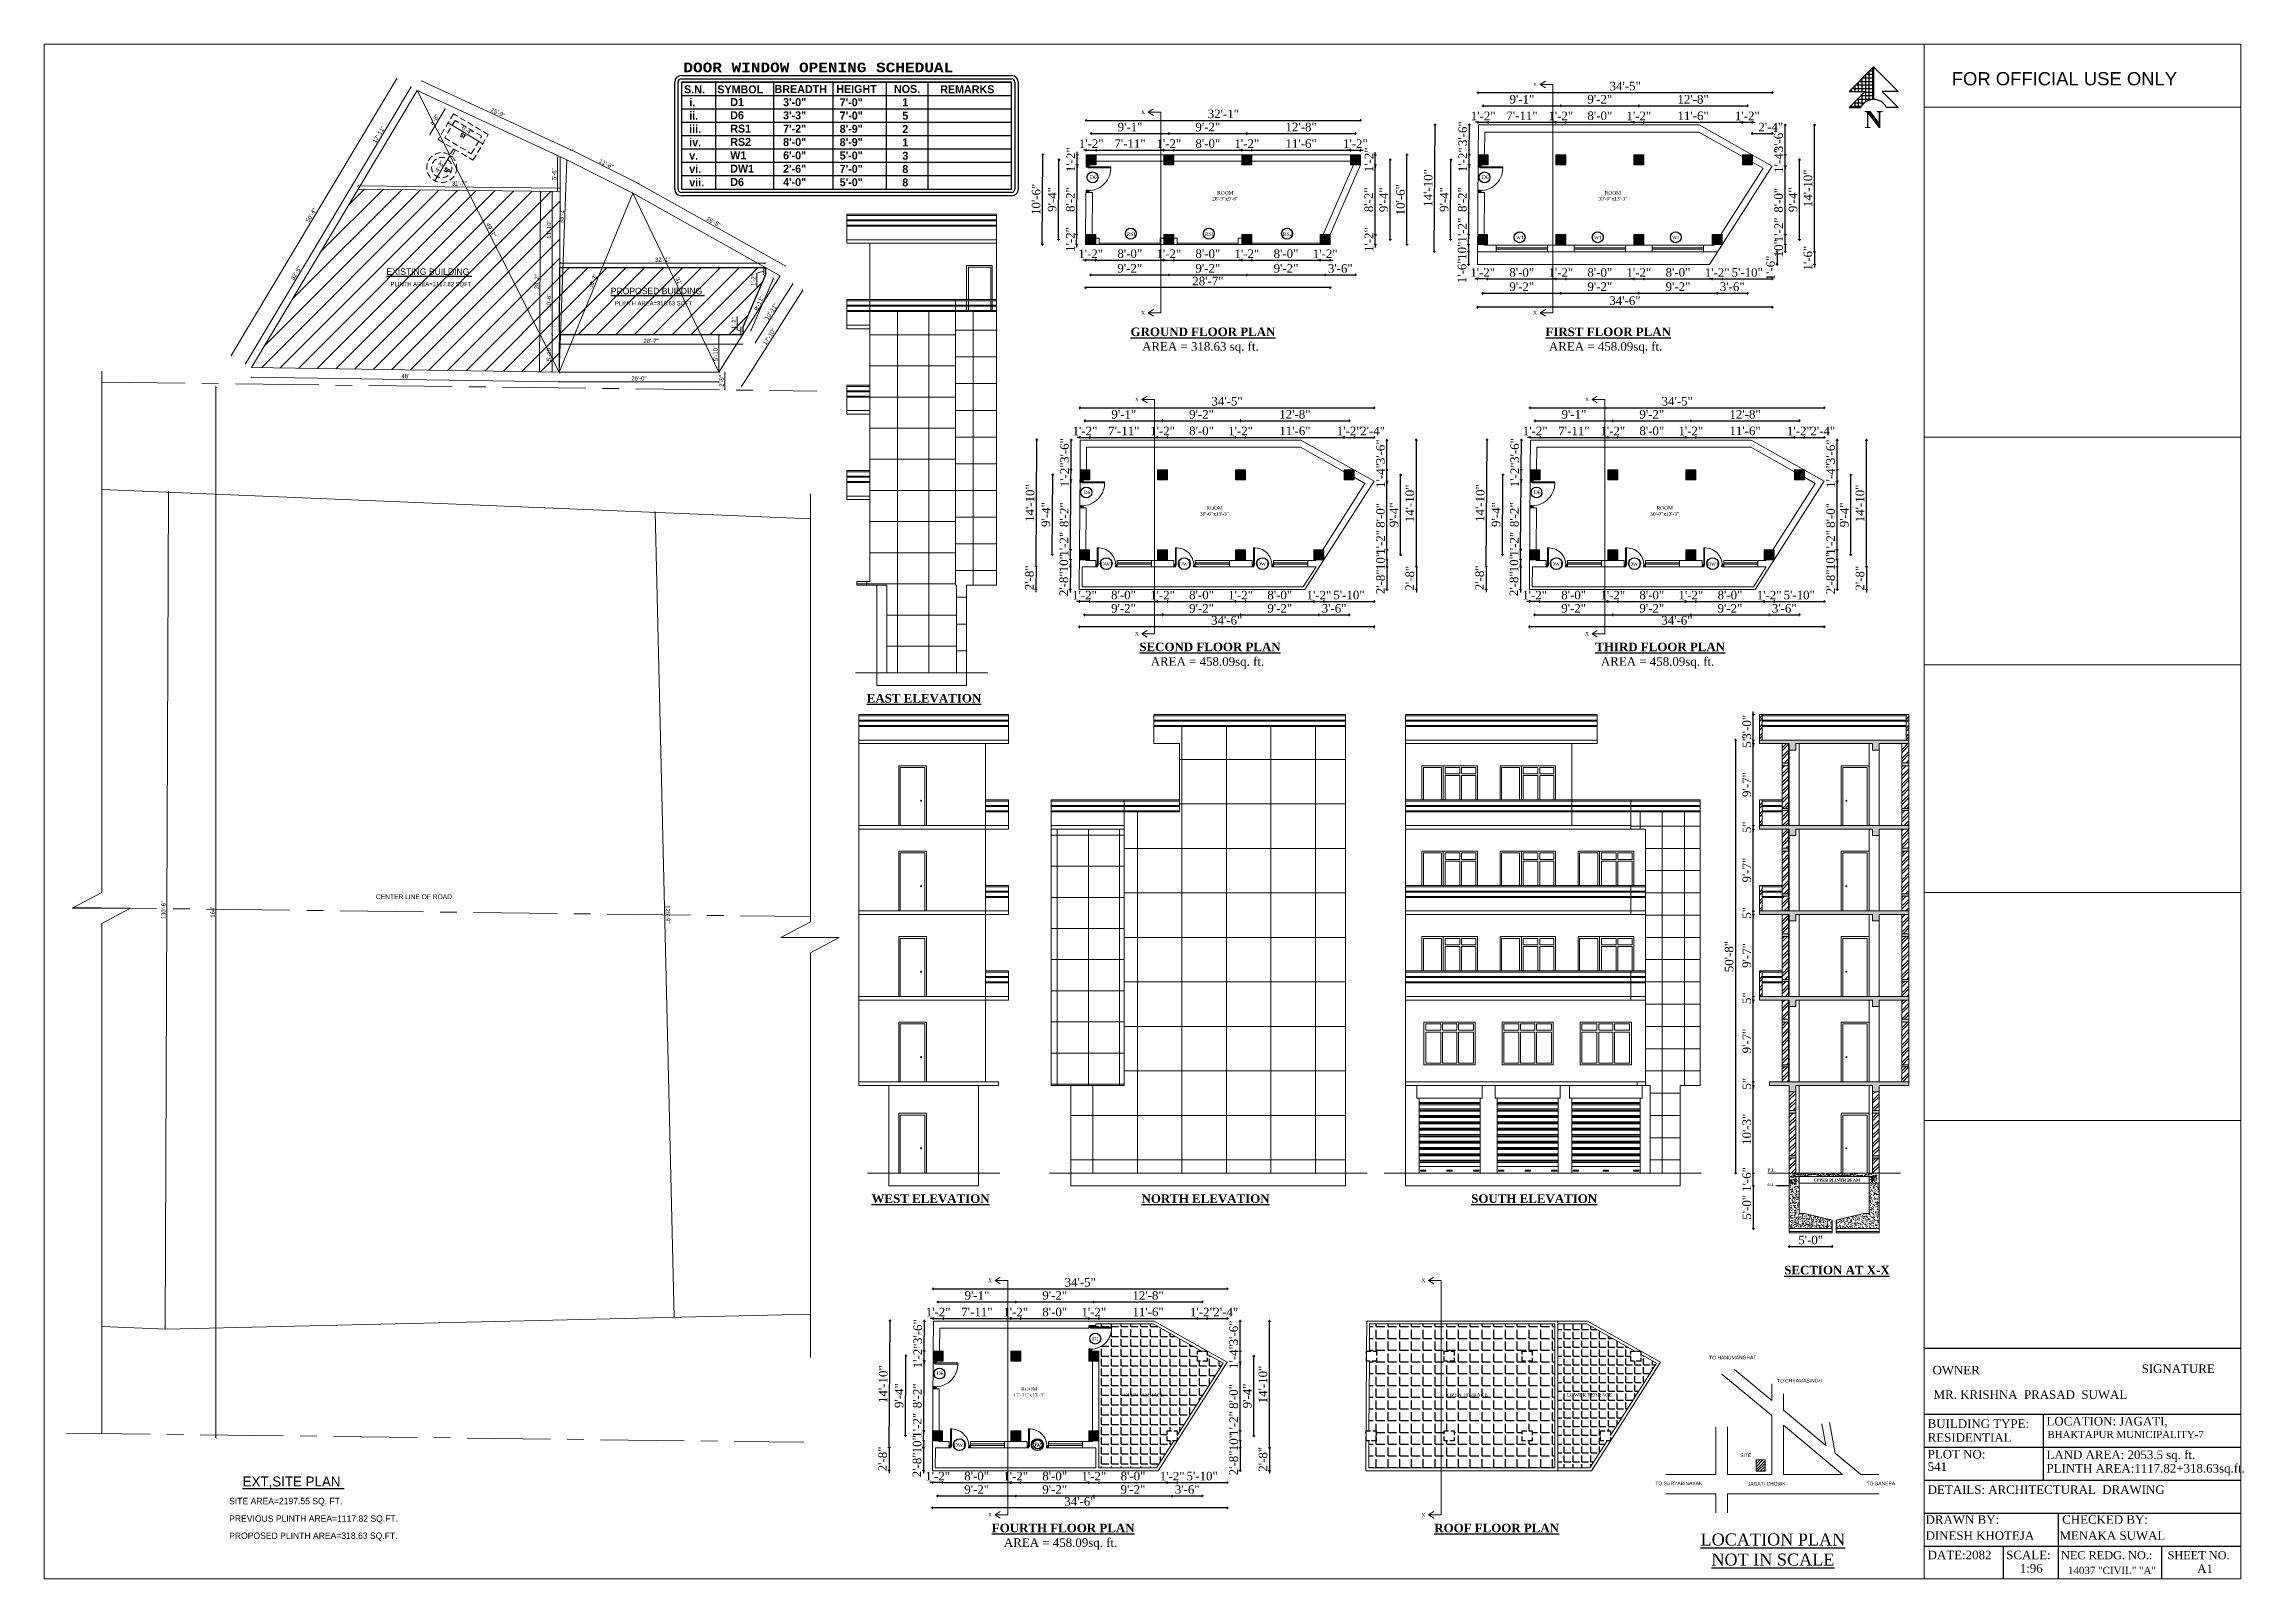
# Model space of a CAD drawing. Header units: inches. Extents: x 4069 to 291496, y -47643 to 12535.
# Drawn here: x 36094 to 39184, y -384 to 1771 of the extents above; entities that cross this region are included whole.
import ezdxf

# ---------------------------------------------------------------- set-up
doc = ezdxf.new("R2010")
doc.units = ezdxf.units.IN
doc.header["$LTSCALE"] = 5
doc.header["$MEASUREMENT"] = 0
doc.linetypes.add('CENTER', pattern=[2, 1.25, -0.25, 0.25, -0.25])
doc.linetypes.add('HIDDEN', pattern=[0.375, 0.25, -0.125])
for name, color, linetype, lineweight in [('1', 7, 'Continuous', 25), ('A-WALL', 7, 'Continuous', 9), ('boundary', 7, 'Continuous', 25), ('Dimension', 7, 'Continuous', 18), ('dimention', 5, 'Continuous', 9), ('DOOR', 62, 'Continuous', 0), ('ele1', 21, 'Continuous', 20), ('HATCH', 253, 'Continuous', 0)]:
    doc.layers.add(name, color=color, linetype=linetype, lineweight=lineweight)
for name, color, linetype in [('column', 4, 'Continuous'), ('DIM', 5, 'Continuous'), ('TEXT', 6, 'Continuous'), ('WALL', 7, 'Continuous')]:
    doc.layers.add(name, color=color, linetype=linetype)
doc.layers.add('dim line', color=7, linetype='Continuous', lineweight=15, true_color=0xfab2b2)
doc.styles.add('ARIAL', font='cityb___.ttf')
doc.styles.add('COURIER', font='courbd.ttf')
doc.styles.add('DIMTEXT', font='arial.ttf', dxfattribs={"height": 8})
doc.styles.add('ordinary', font='times.ttf')
doc.styles.add('ROMANS', font='romans.shx', dxfattribs={"width": 0.8})
doc.styles.get("Standard").update_dxf_attribs({"font": 'arial.ttf'})
doc.styles.add('tt', font='stylu.ttf', dxfattribs={"height": 8})
doc.dimstyles.new('Copy of 96', dxfattribs={"dimtxt": 7, "dimasz": 4, "dimexe": 0.5, "dimexo": 0.5, "dimgap": 3, "dimtad": 1, "dimdec": 1, "dimzin": 11, "dimdsep": 46, "dimlunit": 4, "dimtxsty": 'ordinary', "dimblk": 'OBLIQUE', "dimcen": 0.09, "dimse1": 1, "dimse2": 1, "dimclrt": 6, "dimazin": 0, "dimtfac": 1, "dimtdec": 1, "dimtix": 1, "dimtmove": 2, "dimatfit": 3, "dimldrblk": 'leader', "dimfxl": 0.5, "dimfxlon": 1, "dimtolj": 1, "dimtzin": 0, "dimarcsym": 0})
doc.dimstyles.new('Copy(2) of STANDARD', dxfattribs={"dimtxt": 2, "dimasz": 4, "dimexe": 0, "dimexo": 0, "dimgap": 2, "dimtad": 1, "dimdec": 0, "dimzin": 0, "dimdsep": 46, "dimlunit": 3, "dimtxsty": 'tt', "dimblk": 'ARCHTICK', "dimcen": 0.0505, "dimse1": 1, "dimse2": 1, "dimclrd": 5, "dimclre": 5, "dimclrt": 7, "dimadec": 1, "dimazin": 0, "dimtm": 1e-09, "dimtfac": 1, "dimtdec": 0, "dimtofl": 0, "dimtmove": 1, "dimatfit": 3, "dimfxl": 1, "dimtolj": 2, "dimtzin": 0, "dimlwd": 13, "dimarcsym": 0})
pattern_1 = [(45, (13244.58927, 0), (-0.08838834765, 0.08838834765), [])]
pattern_2 = [(45, (13794.99021, 0), (-0.08838834765, 0.08838834765), [])]
pattern_3 = [(45, (13235.84012, -442.42636), (-0.08838834765, 0.08838834765), [])]
pattern_4 = [(45, (13867.98235, -442.42636), (-0.08838834765, 0.08838834765), [])]
pattern_5 = [(45, (13029.65424, -1679.6092), (-0.08838834765, 0.08838834765), [])]
pattern_6 = [(0, (10212.068, -1679.61), (0, 16.5), [12, -4.5]), (90, (10212.068, -1679.61), (-16.5, 1e-15), [12, -4.5])]
pattern_7 = [(45, (4356.658, -608.095), (-6.098796, 6.098796), []), (45, (4360.724, -608.095), (-6.098796, 6.098796), [])]
pattern_8 = [(50, (4356.658, -608.095), (7.1726018, -0.6275213), [0.75, -8.25]), (355, (4356.658, -608.095), (-1.3875133, 7.5219213), [0.6, -6.6]), (100.451444, (4357.256, -608.147), (5.7850885, 6.8943999), [0.6374019, -7.0114211]), (46.1842, (4356.658, -606.095), (10.6724133, -1.6551928), [1.125, -12.375]), (96.635635, (4357.547, -606.233), (9.3466195, 9.741186), [0.9561034, -10.5171376]), (351.184164, (4356.658, -606.095), (9.3466195, 9.741186), [0.9, -9.9]), (21, (4357.658, -606.595), (5.9690705, -4.0261889), [0.75, -8.25]), (326, (4357.658, -606.595), (2.4331533, 7.2515005), [0.6, -6.6]), (71.451445, (4358.1554, -606.9305), (8.4022238, 3.2253115), [0.6374019, -7.0114211]), (37.5, (4356.658, -608.095), (0.12159855, 3.32893854), [0, -6.52, 0, -6.7, 0, -6.625]), (7.5, (4356.658, -608.095), (2.63069537, 3.94411712), [0, -3.82, 0, -6.37, 0, -2.525]), (327.5, (4354.428, -608.095), (5.33822436, -0.22554872), [0, -2.5, 0, -7.8, 0, -10.35]), (317.5, (4353.428, -608.095), (5.8318617, 1.0010498), [0, -3.25, 0, -5.18, 0, -7.35])]
pattern_9 = [(50, (3810.7, 4731.046), (7.1726018, -0.62752135), [0.75, -8.25]), (355, (3810.7, 4731.046), (-1.3875133, 7.5219213), [0.6, -6.6]), (100.451444, (3811.298, 4730.994), (5.7850885, 6.8943999), [0.6374019, -7.0114211]), (46.1842, (3810.7, 4733.046), (10.6724133, -1.6551928), [1.125, -12.375]), (96.635635, (3811.589, 4732.908), (9.3466195, 9.741186), [0.9561034, -10.5171376]), (351.184164, (3810.7, 4733.046), (9.3466195, 9.741186), [0.9, -9.9]), (21, (3811.7, 4732.546), (5.9690705, -4.0261889), [0.75, -8.25]), (326, (3811.7, 4732.546), (2.4331533, 7.2515005), [0.6, -6.6]), (71.451445, (3812.1974, 4732.2104), (8.4022238, 3.2253115), [0.6374019, -7.0114211]), (37.5, (3810.7, 4731.046), (0.12159855, 3.32893854), [0, -6.52, 0, -6.7, 0, -6.625]), (7.5, (3810.7, 4731.046), (2.63069537, 3.94411712), [0, -3.82, 0, -6.37, 0, -2.525]), (327.5, (3808.47, 4731.046), (5.33822436, -0.22554872), [0, -2.5, 0, -7.8, 0, -10.35]), (317.5, (3807.47, 4731.046), (5.8318617, 1.0010498), [0, -3.25, 0, -5.18, 0, -7.35])]
pattern_10 = [(45, (2582.913, 0), (-17.67767, 17.67767), [])]

msp = doc.modelspace()

# ---------------------------------------------------------------- texts
at = {"style": 'COURIER'}
msp.add_text('DOOR WINDOW OPENING SCHEDUAL', height=13.5, dxfattribs=at).set_placement((36992.11747, 1731.75085))
at = {"layer": '1', "style": 'ordinary'}
for s, height, p in [('OWNER', 12, (38746.14144, -96.65792, -58.16904)), ('SIGNATURE', 12, (39039.78258, -94.65792, -58.16904)), ('MR. KRISHNA  PRASAD  SUWAL', 12, (38747.67418, -131.06411, -58.16904)), ('BUILDING TYPE:  ', 12, (38739.3109, -171.84012, -58.16904)), ('RESIDENTIAL', 12, (38739.3109, -191.34012, -58.16904)), ('LOCATION: JAGATI,', 12, (38906.13621, -168.35413, -58.16904)), ('BHAKTAPUR MUNICIPALITY-7', 10.08, (38907.5584, -186.07324, -58.16904)), ('PLOT NO: ', 12, (38739.3109, -214.6719, -58.16904)), ('LAND AREA: 2053.5 sq. ft. ', 12, (38906.13621, -215.54337, -58.16904)), ('541', 12, (38739.3109, -232.1719, -58.16904)), ('PLINTH AREA:1117.82+318.63sq.ft.', 12, (38906.13621, -234.54337, -58.16904)), ('DETAILS: ARCHITECTURAL  DRAWING ', 12, (38739.3109, -264.47567, -58.16904)), ('DRAWN BY:', 12, (38736.36243, -306.43597, -58.16904)), ('CHECKED BY: ', 12, (38928.20909, -306.43597, -58.16904)), ('DINESH KHOTEJA', 12, (38736.36243, -328.93597, -58.16904)), ('MENAKA SUWAL', 12, (38924.4559, -328.93597, -58.16904)), ('DATE:2082', 12, (38739.3109, -356.23974, -58.16904)), ('SCALE:', 12, (38849.61542, -356.23974, -58.16904)), ('NEC REDG. NO.:', 11.4, (38926.54624, -356.23974, -58.16904)), ('14037 "CIVIL" "A"', 10.2, (38936.27894, -377.00596, -58.16904)), ('SHEET NO.', 11.4, (39076.23696, -356.23974, -58.16904)), ('A1', 12, (39117.77204, -375.51141, -58.16904))]:
    msp.add_text(s, height=height, dxfattribs=at).set_placement(p)
msp.add_attdef('1:96', (38868.60162, -374.94572, -58.16904), 'SCALE', height=12, dxfattribs=at)
at = {"layer": 'column', "color": 0, "char_height": 5, "width": 98.6383278, "attachment_point": 2, "rotation": 0.20565602, "style": 'DIMTEXT'}
for s, insert in [('TO HANUMANGHAT', (38465.6344, -70.47317)), ('TO CHYAMASINGH', (38559.38115, -102.92314)), ('SITE', (38483.8733, -207.75154)), ('TO SURYABINAYAK', (38389.87137, -247.17057)), ('JAGATI CHOWK', (38513.19584, -247.76291)), ('TO BANEPA', (38673.56671, -247.37602))]:
    msp.add_mtext(s, dxfattribs=dict(at, insert=insert))
at = {"layer": 'Defpoints'}
msp.add_text('FOR OFFICIAL USE ONLY', height=18.5271092, dxfattribs=at).set_placement((38773.16072, 1713.3488, -58.16904))
at = {"layer": 'TEXT'}
for s, height, style, p in [('S.N.', 11.25, 'ARIAL', (36993.05605, 1702.20234)), ('SYMBOL', 11.25, 'ARIAL', (37039.77935, 1702.03065)), ('BREADTH', 11.25, 'ARIAL', (37120.12815, 1702.46477)), ('HEIGHT', 11.25, 'ARIAL', (37206.75842, 1702.64921)), ('NOS.', 11.25, 'ARIAL', (37287.76232, 1702.64921)), ('REMARKS', 11.25, 'ARIAL', (37352.7268, 1702.16667)), ('X', 5, 'ordinary', (38185.23129, 1712.30629, -58.16904)), ('ii.', 11.25, 'ARIAL', (37000.34058, 1665.27308)), ('i.', 11.25, 'ARIAL', (37000.44467, 1683.7633)), ('i.', 11.25, 'ARIAL', (37000.44467, 1665.0133)), ('D1', 11.25, 'ARIAL', (37057.87616, 1684.20958)), ('D6', 11.25, 'ARIAL', (37057.87616, 1665.76942)), ('3\'-0"', 11.25, 'ARIAL', (37132.10555, 1684.08172)), ('3\'-3"', 11.25, 'ARIAL', (37132.10555, 1665.64156)), ('7\'-0"', 11.25, 'ARIAL', (37211.54332, 1683.88508)), ('7\'-0"', 11.25, 'ARIAL', (37211.54332, 1665.44492)), ('7\'-0"', 11.25, 'ARIAL', (37211.54332, 1665.13508)), ('5', 11.25, 'ARIAL', (37299.48728, 1665.13508)), ('1', 11.25, 'ARIAL', (37299.48728, 1683.88508)), ('1', 11.25, 'ARIAL', (37299.48728, 1683.88508)), ('X', 5, 'ordinary', (37634.83035, 1673.30629, -58.16904)), ('ii.', 11.25, 'ARIAL', (37000.34058, 1646.52308)), ('iii.', 11.25, 'ARIAL', (37000.34058, 1646.52308)), ('iv.', 11.25, 'ARIAL', (37000.34058, 1627.77308)), ('RS1', 11.25, 'ARIAL', (37057.87616, 1647.01942)), ('RS2', 11.25, 'ARIAL', (37057.87616, 1628.26942)), ('8\'-0"', 11.25, 'ARIAL', (37132.10555, 1628.14156)), ('7\'-2"', 11.25, 'ARIAL', (37132.10555, 1646.89156)), ('8\'-9"', 11.25, 'ARIAL', (37211.54332, 1646.69492)), ('8\'-9"', 11.25, 'ARIAL', (37211.54332, 1627.94492)), ('2', 11.25, 'ARIAL', (37299.48728, 1646.38508)), ('1', 11.25, 'ARIAL', (37299.48728, 1627.63508)), ('v.', 11.25, 'ARIAL', (37000.34058, 1609.02308)), ('W1', 11.25, 'ARIAL', (37057.87616, 1609.51942)), ('6\'-0"', 11.25, 'ARIAL', (37132.10555, 1609.39156)), ('5\'-0"', 11.25, 'ARIAL', (37211.54332, 1609.19492)), ('3', 11.25, 'ARIAL', (37299.48728, 1608.88508)), ('vi.', 11.25, 'ARIAL', (37000.34058, 1590.27308)), ('vii.', 11.25, 'ARIAL', (37000.34058, 1571.52308)), ('DW1', 11.25, 'ARIAL', (37057.87616, 1590.76942)), ('D6', 11.25, 'ARIAL', (37057.87616, 1572.01942)), ('4\'-0"', 11.25, 'ARIAL', (37132.10555, 1571.89156)), ('2\'-6"', 11.25, 'ARIAL', (37132.10555, 1590.64156)), ('5\'-0"', 11.25, 'ARIAL', (37211.54332, 1571.69492)), ('7\'-0"', 11.25, 'ARIAL', (37211.54332, 1590.44492)), ('8', 11.25, 'ARIAL', (37299.48728, 1590.13508)), ('8', 11.25, 'ARIAL', (37299.48728, 1571.38508)), ('X', 5, 'ordinary', (37634.83035, 1391.30629, -58.16904)), ('X', 5, 'ordinary', (38185.23129, 1391.30629, -58.16904)), ('X', 5, 'ordinary', (37626.0812, 1269.87993)), ('X', 5, 'ordinary', (38258.22343, 1269.87993)), ('X', 5, 'ordinary', (37626.0812, 940.67604)), ('X', 5, 'ordinary', (38258.22343, 940.67604)), ('X', 5, 'ordinary', (37419.89532, 32.69709)), ('X', 5, 'ordinary', (38028.55144, 32.69709)), ('D1', 5, 'ordinary', (37565.97145, -49.11725)), ('X', 5, 'ordinary', (37419.89532, -296.5068)), ('X', 5, 'ordinary', (38028.55144, -296.5068))]:
    msp.add_text(s, height=height, dxfattribs=dict(at, style=style)).set_placement(p)
at = {"layer": 'TEXT', "style": 'ordinary'}
for s, rotation, p in [('D6', 359.51423731, (37562.93496, 1581.91672, -58.16904)), ('D6', 359.51423731, (38113.33591, 1581.91672, -58.16904)), ('RS1', 0.00038808, (37614.48191, 1502.01247, -58.16904)), ('RS1', 0.00038808, (37724.10302, 1502.01247, -58.16904)), ('RS2', 0.00038808, (37833.91358, 1502.01247, -58.16904)), ('W1', 0.00038808, (38161.33517, 1496.98846, -58.16904)), ('W1', 0.00038808, (38270.95629, 1496.98846, -58.16904)), ('W1', 0.00038808, (38380.5774, 1496.98846, -58.16904)), ('D6', 359.51423731, (37554.18581, 1139.49036)), ('D6', 359.51423731, (38186.32804, 1139.49036)), ('DW1', 0.00038808, (37578.11084, 1038.73067)), ('DW1', 0.00038808, (37687.73195, 1038.73067)), ('DW1', 0.00038808, (37797.54251, 1038.73067)), ('DW1', 0.00038808, (38210.25307, 1038.73067)), ('DW1', 0.00038808, (38319.87419, 1038.73067)), ('DW1', 0.00038808, (38429.68474, 1038.73067)), ('D6', 359.51423731, (37347.99993, -97.69248)), ('DW1', 0.00038808, (37371.92496, -198.45218)), ('DW1', 0.00038808, (37481.54607, -198.45218)), ('D2', 0.48576269, (37485.85294, -197.66478))]:
    msp.add_text(s, height=5, rotation=rotation, dxfattribs=at).set_placement(p)
at = {"layer": 'TEXT', "linetype": 'ByBlock', "style": 'tt'}
msp.add_text('%%UEXT,SITE PLAN ', height=14, dxfattribs=at).set_placement((36373.20617, -254.03342, -58.16904))
at = {"layer": 'TEXT', "lineweight": 70, "style": 'tt'}
for s, p in [('SITE AREA=2197.55 SQ. FT.', (36354.29653, -278.98477, -58.16904)), ('PREVIOUS PLINTH AREA=1117.82 SQ.FT.', (36354.29653, -303.64071, -58.16904)), ('PROPOSED PLINTH AREA=318.63 SQ.FT.', (36354.29653, -327.67701, -58.16904))]:
    msp.add_text(s, height=9, dxfattribs=at).set_placement(p)
at = {"layer": 'TEXT', "attachment_point": 8, "rotation": 359.99961192, "style": 'ordinary'}
for s, width, insert, char_height in [('ROOM\\P28\'-9"x9\'-0"', 101.5687276, (37753.0453, 1551.50119), 5), ('ROOM\\P30\'-0"x13\'-3"', 101.5687276, (38297.29279, 1551.50119), 5), ('ROOM\\P30\'-0"x13\'-3"', 101.5687276, (37737.91289, 1109.07483, 58.16904), 5), ('ROOM\\P30\'-0"x13\'-3"', 101.5687276, (38370.05512, 1109.07483, 58.16904), 5), ('ROOM\\P17\'-11"x13\'-3"', 101.5687276, (37477.83003, -128.10801, 58.16904), 5), ('OPEN TERRACE', 101.5687276, (37638.85762, -128.10801, 58.16904), 5), ('OPEN TERRACE', 101.5687276, (38093.06194, -128.10801, 58.16904), 5), ('LOWER TERRACE', 101.5687276, (38264.33735, -128.10801, 58.16904), 5), ('{\\LLOCATION PLAN\\PNOT IN SCALE}', 232.0869559, (38521.96987, -365.33525), 16.875)]:
    msp.add_mtext_dynamic_manual_height_columns(s, width=width, gutter_width=1720.71691, heights=[0], dxfattribs=dict(at, insert=insert, char_height=char_height))
at = {"layer": 'TEXT', "width": 219.8150831, "attachment_point": 8, "rotation": 359.99961192, "style": 'ordinary'}
for s, insert, char_height in [('{\\fTimes New Roman|b1|i0|c0|p18;\\LGROUND FLOOR PLAN}', (37721.70776, 1361.08436), 12), ('{\\fTimes New Roman|b1|i0|c0|p18;\\LFIRST FLOOR PLAN}', (38290.72184, 1361.08287), 12), ('AREA = 318.63 sq. ft.', (37718.123, 1336.8436), 12), ('AREA = 458.09sq. ft.', (38287.13707, 1336.84211), 12), ('{\\fTimes New Roman|b1|i0|c0|p18;\\LSECOND FLOOR PLAN}', (37731.57175, 918.65651, 58.16904), 12), ('{\\fTimes New Roman|b1|i0|c0|p18;\\LTHIRD FLOOR PLAN}', (38363.71398, 918.65651, 58.16904), 12), ('AREA = 458.09sq. ft.', (37727.98698, 894.41576, 58.16904), 12), ('AREA = 458.09sq. ft.', (38360.12921, 894.41576, 58.16904), 12), ('{\\fTimes New Roman|b1|i0|c0|p18;\\LEAST ELEVATION}', (37329.90343, 846.39024, -116.16904), 12), ('{\\fTimes New Roman|b1|i0|c0|p18;P.L.}', (38520.17409, 187.9863, -58.16904), 4), ('{\\fTimes New Roman|b1|i0|c0|p18;\\LWEST ELEVATION}', (37339.18342, 143.8552, -58.16904), 12), ('{\\fTimes New Roman|b1|i0|c0|p18;\\LNORTH ELEVATION}', (37725.27704, 143.8552, -58.16904), 12), ('{\\fTimes New Roman|b1|i0|c0|p18;\\LSOUTH ELEVATION}', (38186.76409, 143.8552, -58.16904), 12), ('{\\fTimes New Roman|b1|i0|c0|p18;G.L.}', (38520.17409, 167.64009, -58.16904), 4), ('{\\fTimes New Roman|b1|i0|c0|p18;UPPER PLINTH BEAM}', (38611.91417, 173.9232, -58.16904), 4), ('{\\fTimes New Roman|b1|i0|c0|p18;\\LSECTION AT X-X}', (38611.91417, 43.60262, -58.16904), 12), ('{\\fTimes New Roman|b1|i0|c0|p18;\\LFOURTH FLOOR PLAN}', (37525.38587, -318.52634, 58.16904), 12), ('{\\fTimes New Roman|b1|i0|c0|p18;\\LROOF FLOOR PLAN}', (38134.04199, -318.52634, 58.16904), 12), ('AREA = 458.09sq. ft.', (37521.8011, -342.76709, 58.16904), 12)]:
    msp.add_mtext(s, dxfattribs=dict(at, insert=insert, char_height=char_height))

# ---------------------------------------------------------------- blocks, each defined once
blk = doc.blocks.new('SDEGH')
at = {"layer": 'TEXT'}
h = blk.add_hatch(dxfattribs=at)
h.set_pattern_fill('NET', color=256, scale=40, style=0)
h.set_pattern_definition([(0, (43922.391, -13181.093), (0, 5), []), (90, (43922.391, -13181.093), (-5, 3e-16), [])])
h.paths.add_polyline_path([(52300.8, -9226.1), (52266.3, -9260.6), (52288.8, -9260.6), (52266.3, -9283.1), (52282.8, -9283.1, -0.284572), (52300.8, -9272)])
blk.add_line((52300.8, -9226.1), (52300.8, -9272), dxfattribs=at)
at = {"layer": 'WALL'}
for p, q in [((52266.3, -9260.6), (52300.8, -9226.1)), ((52335.4, -9260.6), (52300.8, -9226.1)), ((52266.3, -9260.6), (52288.8, -9260.6)), ((52266.3, -9283.1), (52288.8, -9260.6)), ((52335.4, -9260.6), (52312.9, -9260.6)), ((52335.4, -9283.1), (52312.9, -9260.6)), ((52266.3, -9283.1), (52282.8, -9283.1)), ((52335.4, -9283.1), (52318.8, -9283.1))]:
    blk.add_line(p, q, dxfattribs=at)
blk.add_arc((52300.8, -9292), 20.1, 26.4605, 153.5395, dxfattribs=at)
at = {"layer": 'Defpoints', "insert": (52287.7, -9288.2), "char_height": 24, "width": 23.16, "attachment_point": 1}
blk.add_mtext('{\\fTimes New Roman|b1|i0|c0|p18;N}', dxfattribs=at)
blk = doc.blocks.new('A$C27B36B59')
at = {"layer": 'DOOR'}
for p, q in [((0, 4), (0, 0)), ((2.5, 4), (0, 4)), ((0, 0), (3, 0)), ((2.5, 2.5), (2.5, 4)), ((3, 2.5), (2.5, 2.5)), ((3, 0), (3, 2.5))]:
    blk.add_line(p, q, dxfattribs=at)
for centre, radius, start, end in [((-1.4, -0.5), 4.75, 22.1411, 72.838), ((1.3, 2.1), 1.64, 45.138, 144.8948), ((2.2, 0.3), 2.49, 83.3149, 152.658), ((0.1, 0.4), 2.05, 349.4875, 93.6805), ((2, -0.5), 2.01, 58.7447, 166.495), ((-0.1, 0.3), 1.13, 343.542, 86.947), ((2.1, -0.4), 1.17, 38.2816, 160.1519)]:
    blk.add_arc(centre, radius, start, end, dxfattribs=at)
blk = doc.blocks.new('D2')
at = {"layer": 'DOOR'}
for p, q in [((74474, 24047.6), (74474, 24018.1)), ((74474, 24047.6), (74475.5, 24047.6)), ((74475.5, 24047.6), (74475.5, 24018.1))]:
    blk.add_line(p, q, dxfattribs=at)
blk.add_arc((74474, 24047.6), 29.5, 180, 272.9146, dxfattribs=at)
at = {"layer": 'DOOR', "xscale": -1, "rotation": 180}
blk.add_blockref('A$C27B36B59', (74442, 24050.1), dxfattribs=at)
at = {"layer": 'DOOR', "rotation": 180}
blk.add_blockref('A$C27B36B59', (74478, 24050.1), dxfattribs=at)
blk = doc.blocks.new('oblique')
at = {"color": 0, "lineweight": -2}
blk.add_line((0.25, 0.25), (-0.25, -0.25), dxfattribs=at)
at = {"layer": 'dim line', "lineweight": 9}
for p, q in [((-0.4375, 0), (0.4375, 0)), ((0, 0.4375), (0, -0.4375))]:
    blk.add_line(p, q, dxfattribs=at)
blk = doc.blocks.new('*D1607')
at = {"layer": 'A-WALL', "color": 0, "lineweight": -2, "ltscale": 50, "transparency": 16777216}
for p, q in [((37557, 1467.8), (37553, 1467.8)), ((37571, 1467.8), (37557, 1467.8)), ((37571, 1467.8), (37575, 1467.8))]:
    blk.add_line(p, q, dxfattribs=at)
at = {"layer": 'Defpoints', "color": 0, "ltscale": 50, "transparency": 16777216}
for p in [(37557, 1489.7, -58.2), (37571, 1489.7, -58.2), (37557, 1467.8)]:
    blk.add_point(p, dxfattribs=at)
at = {"layer": 'A-WALL', "color": 0, "lineweight": -2, "ltscale": 50, "transparency": 16777216, "xscale": 4, "yscale": 4, "zscale": 4}
blk.add_blockref('oblique', (37557, 1467.8), dxfattribs=at)
at = {"layer": 'A-WALL', "color": 0, "lineweight": -2, "ltscale": 50, "transparency": 16777216, "xscale": 4, "yscale": 4, "zscale": 4, "rotation": 180}
blk.add_blockref('oblique', (37571, 1467.8), dxfattribs=at)
at = {"layer": 'A-WALL', "color": 6, "ltscale": 50, "transparency": 16777216, "insert": (37564, 1476.8), "char_height": 12, "attachment_point": 5, "style": 'ordinary'}
blk.add_mtext('\\A1;1\'-2"', dxfattribs=at)
blk = doc.blocks.new('_OBLIQUE')
at = {"color": 0, "linetype": 'ByBlock'}
blk.add_line((-0.5, -0.5), (0.5, 0.5), dxfattribs=at)
blk = doc.blocks.new('leader')
at = {"layer": 'Dimension'}
for p, q in [((-4.42, 0), (4.42, 0)), ((0, -4.33), (0, 4.33))]:
    blk.add_line(p, q, dxfattribs=at)
blk = doc.blocks.new('*D1608')
at = {"layer": 'A-WALL', "color": 0, "lineweight": -2, "ltscale": 5, "transparency": 16777216}
blk.add_line((37571, 1467.8), (37666.7, 1467.8), dxfattribs=at)
at = {"layer": 'Defpoints', "color": 0, "ltscale": 5, "transparency": 16777216}
for p in [(37571, 1489.7, -58.2), (37666.7, 1489.7, -58.2), (37666.7, 1467.8)]:
    blk.add_point(p, dxfattribs=at)
at = {"layer": 'A-WALL', "color": 0, "lineweight": -2, "ltscale": 5, "transparency": 16777216, "xscale": 4, "yscale": 4, "zscale": 4, "rotation": 180}
blk.add_blockref('oblique', (37571, 1467.8), dxfattribs=at)
at = {"layer": 'A-WALL', "color": 0, "lineweight": -2, "ltscale": 5, "transparency": 16777216, "xscale": 4, "yscale": 4, "zscale": 4}
blk.add_blockref('oblique', (37666.7, 1467.8), dxfattribs=at)
at = {"layer": 'A-WALL', "color": 6, "ltscale": 5, "transparency": 16777216, "insert": (37618.9, 1476.9), "char_height": 12, "attachment_point": 5, "style": 'ordinary'}
blk.add_mtext('\\A1;8\'-0"', dxfattribs=at)
blk = doc.blocks.new('*D1602')
at = {"layer": 'A-WALL', "color": 0, "lineweight": -2, "ltscale": 5, "transparency": 16777216}
for p, q in [((37666.7, 1467.8), (37662.7, 1467.8)), ((37666.7, 1467.8), (37680.7, 1467.8)), ((37680.7, 1467.8), (37684.7, 1467.8))]:
    blk.add_line(p, q, dxfattribs=at)
at = {"layer": 'Defpoints', "color": 0, "ltscale": 5, "transparency": 16777216}
for p in [(37666.7, 1489.7, -58.2), (37680.7, 1489.7, -58.2), (37680.7, 1467.8)]:
    blk.add_point(p, dxfattribs=at)
at = {"layer": 'A-WALL', "color": 0, "lineweight": -2, "ltscale": 5, "transparency": 16777216, "xscale": 4, "yscale": 4, "zscale": 4}
blk.add_blockref('oblique', (37666.7, 1467.8), dxfattribs=at)
at = {"layer": 'A-WALL', "color": 0, "lineweight": -2, "ltscale": 5, "transparency": 16777216, "xscale": 4, "yscale": 4, "zscale": 4, "rotation": 180}
blk.add_blockref('oblique', (37680.7, 1467.8), dxfattribs=at)
at = {"layer": 'A-WALL', "color": 6, "ltscale": 5, "transparency": 16777216, "insert": (37673.7, 1476.8), "char_height": 12, "attachment_point": 5, "style": 'ordinary'}
blk.add_mtext('\\A1;1\'-2"', dxfattribs=at)
blk = doc.blocks.new('*D1603')
at = {"layer": 'A-WALL', "color": 0, "lineweight": -2, "ltscale": 5, "transparency": 16777216}
blk.add_line((37680.7, 1467.8), (37776.3, 1467.8), dxfattribs=at)
at = {"layer": 'Defpoints', "color": 0, "ltscale": 5, "transparency": 16777216}
for p in [(37680.7, 1489.7, -58.2), (37776.3, 1489.7, -58.2), (37776.3, 1467.8)]:
    blk.add_point(p, dxfattribs=at)
at = {"layer": 'A-WALL', "color": 0, "lineweight": -2, "ltscale": 5, "transparency": 16777216, "xscale": 4, "yscale": 4, "zscale": 4, "rotation": 180}
blk.add_blockref('oblique', (37680.7, 1467.8), dxfattribs=at)
at = {"layer": 'A-WALL', "color": 0, "lineweight": -2, "ltscale": 5, "transparency": 16777216, "xscale": 4, "yscale": 4, "zscale": 4}
blk.add_blockref('oblique', (37776.3, 1467.8), dxfattribs=at)
at = {"layer": 'A-WALL', "color": 6, "ltscale": 5, "transparency": 16777216, "insert": (37728.5, 1476.9), "char_height": 12, "attachment_point": 5, "style": 'ordinary'}
blk.add_mtext('\\A1;8\'-0"', dxfattribs=at)
blk = doc.blocks.new('*D1604')
at = {"layer": 'A-WALL', "color": 0, "lineweight": -2, "ltscale": 5, "transparency": 16777216}
for p, q in [((37776.3, 1467.8), (37772.3, 1467.8)), ((37776.3, 1467.8), (37790.3, 1467.8)), ((37790.3, 1467.8), (37794.3, 1467.8))]:
    blk.add_line(p, q, dxfattribs=at)
at = {"layer": 'Defpoints', "color": 0, "ltscale": 5, "transparency": 16777216}
for p in [(37776.3, 1489.7, -58.2), (37790.3, 1489.7, -58.2), (37790.3, 1467.8)]:
    blk.add_point(p, dxfattribs=at)
at = {"layer": 'A-WALL', "color": 0, "lineweight": -2, "ltscale": 5, "transparency": 16777216, "xscale": 4, "yscale": 4, "zscale": 4}
blk.add_blockref('oblique', (37776.3, 1467.8), dxfattribs=at)
at = {"layer": 'A-WALL', "color": 0, "lineweight": -2, "ltscale": 5, "transparency": 16777216, "xscale": 4, "yscale": 4, "zscale": 4, "rotation": 180}
blk.add_blockref('oblique', (37790.3, 1467.8), dxfattribs=at)
at = {"layer": 'A-WALL', "color": 6, "ltscale": 5, "transparency": 16777216, "insert": (37783.3, 1476.8), "char_height": 12, "attachment_point": 5, "style": 'ordinary'}
blk.add_mtext('\\A1;1\'-2"', dxfattribs=at)
blk = doc.blocks.new('*D1605')
at = {"layer": 'A-WALL', "color": 0, "lineweight": -2, "ltscale": 5, "transparency": 16777216}
blk.add_line((37790.3, 1467.8), (37886.3, 1467.8), dxfattribs=at)
at = {"layer": 'Defpoints', "color": 0, "ltscale": 5, "transparency": 16777216}
for p in [(37790.3, 1489.7, -58.2), (37886.3, 1489.7), (37886.3, 1467.8)]:
    blk.add_point(p, dxfattribs=at)
at = {"layer": 'A-WALL', "color": 0, "lineweight": -2, "ltscale": 5, "transparency": 16777216, "xscale": 4, "yscale": 4, "zscale": 4, "rotation": 180}
blk.add_blockref('oblique', (37790.3, 1467.8), dxfattribs=at)
at = {"layer": 'A-WALL', "color": 0, "lineweight": -2, "ltscale": 5, "transparency": 16777216, "xscale": 4, "yscale": 4, "zscale": 4}
blk.add_blockref('oblique', (37886.3, 1467.8), dxfattribs=at)
at = {"layer": 'A-WALL', "color": 6, "ltscale": 5, "transparency": 16777216, "insert": (37838.3, 1476.9), "char_height": 12, "attachment_point": 5, "style": 'ordinary'}
blk.add_mtext('\\A1;8\'-0"', dxfattribs=at)
blk = doc.blocks.new('*D1606')
at = {"layer": 'A-WALL', "color": 0, "lineweight": -2, "ltscale": 5, "transparency": 16777216}
for p, q in [((37886.3, 1467.8), (37882.3, 1467.8)), ((37886.3, 1467.8), (37900.3, 1467.8)), ((37900.3, 1467.8), (37904.3, 1467.8))]:
    blk.add_line(p, q, dxfattribs=at)
at = {"layer": 'Defpoints', "color": 0, "ltscale": 5, "transparency": 16777216}
for p in [(37886.3, 1489.7), (37900.3, 1489.7, -58.2), (37900.3, 1467.8)]:
    blk.add_point(p, dxfattribs=at)
at = {"layer": 'A-WALL', "color": 0, "lineweight": -2, "ltscale": 5, "transparency": 16777216, "xscale": 4, "yscale": 4, "zscale": 4}
blk.add_blockref('oblique', (37886.3, 1467.8), dxfattribs=at)
at = {"layer": 'A-WALL', "color": 0, "lineweight": -2, "ltscale": 5, "transparency": 16777216, "xscale": 4, "yscale": 4, "zscale": 4, "rotation": 180}
blk.add_blockref('oblique', (37900.3, 1467.8), dxfattribs=at)
at = {"layer": 'A-WALL', "color": 6, "ltscale": 5, "transparency": 16777216, "insert": (37893.3, 1476.8), "char_height": 12, "attachment_point": 5, "style": 'ordinary'}
blk.add_mtext('\\A1;1\'-2"', dxfattribs=at)
blk = doc.blocks.new('*D1597')
at = {"layer": 'A-WALL', "color": 0, "lineweight": -2, "ltscale": 5, "transparency": 16777216}
blk.add_line((37564, 1447.1), (37673.7, 1447.1), dxfattribs=at)
at = {"layer": 'Defpoints', "color": 0, "ltscale": 5, "transparency": 16777216}
for p in [(37564, 1496.7, -58.2), (37673.7, 1496.7, -58.2), (37673.7, 1447.1)]:
    blk.add_point(p, dxfattribs=at)
at = {"layer": 'A-WALL', "color": 0, "lineweight": -2, "ltscale": 5, "transparency": 16777216, "xscale": 4, "yscale": 4, "zscale": 4, "rotation": 180}
blk.add_blockref('oblique', (37564, 1447.1), dxfattribs=at)
at = {"layer": 'A-WALL', "color": 0, "lineweight": -2, "ltscale": 5, "transparency": 16777216, "xscale": 4, "yscale": 4, "zscale": 4}
blk.add_blockref('oblique', (37673.7, 1447.1), dxfattribs=at)
at = {"layer": 'A-WALL', "color": 6, "ltscale": 5, "transparency": 16777216, "insert": (37618.9, 1456.3), "char_height": 12, "attachment_point": 5, "style": 'ordinary'}
blk.add_mtext('\\A1;9\'-2"', dxfattribs=at)
blk = doc.blocks.new('*D1609')
at = {"layer": 'A-WALL', "color": 0, "lineweight": -2, "ltscale": 5, "transparency": 16777216}
blk.add_line((37673.7, 1447.1), (37783.3, 1447.1), dxfattribs=at)
at = {"layer": 'Defpoints', "color": 0, "ltscale": 5, "transparency": 16777216}
for p in [(37673.7, 1496.7, -58.2), (37783.3, 1496.7, -58.2), (37783.3, 1447.1)]:
    blk.add_point(p, dxfattribs=at)
at = {"layer": 'A-WALL', "color": 0, "lineweight": -2, "ltscale": 5, "transparency": 16777216, "xscale": 4, "yscale": 4, "zscale": 4, "rotation": 180}
blk.add_blockref('oblique', (37673.7, 1447.1), dxfattribs=at)
at = {"layer": 'A-WALL', "color": 0, "lineweight": -2, "ltscale": 5, "transparency": 16777216, "xscale": 4, "yscale": 4, "zscale": 4}
blk.add_blockref('oblique', (37783.3, 1447.1), dxfattribs=at)
at = {"layer": 'A-WALL', "color": 6, "ltscale": 5, "transparency": 16777216, "insert": (37728.5, 1456.3), "char_height": 12, "attachment_point": 5, "style": 'ordinary'}
blk.add_mtext('\\A1;9\'-2"', dxfattribs=at)
blk = doc.blocks.new('*D1610')
at = {"layer": 'A-WALL', "color": 0, "lineweight": -2, "ltscale": 5, "transparency": 16777216}
blk.add_line((37783.3, 1447.1), (37893.3, 1447.1), dxfattribs=at)
at = {"layer": 'Defpoints', "color": 0, "ltscale": 5, "transparency": 16777216}
for p in [(37783.3, 1496.7, -58.2), (37893.3, 1496.7, -58.2), (37893.3, 1447.1)]:
    blk.add_point(p, dxfattribs=at)
at = {"layer": 'A-WALL', "color": 0, "lineweight": -2, "ltscale": 5, "transparency": 16777216, "xscale": 4, "yscale": 4, "zscale": 4, "rotation": 180}
blk.add_blockref('oblique', (37783.3, 1447.1), dxfattribs=at)
at = {"layer": 'A-WALL', "color": 0, "lineweight": -2, "ltscale": 5, "transparency": 16777216, "xscale": 4, "yscale": 4, "zscale": 4}
blk.add_blockref('oblique', (37893.3, 1447.1), dxfattribs=at)
at = {"layer": 'A-WALL', "color": 6, "ltscale": 5, "transparency": 16777216, "insert": (37838.3, 1456.3), "char_height": 12, "attachment_point": 5, "style": 'ordinary'}
blk.add_mtext('\\A1;9\'-2"', dxfattribs=at)
blk = doc.blocks.new('*D1611')
at = {"layer": 'A-WALL', "color": 0, "lineweight": -2, "ltscale": 5, "transparency": 16777216}
blk.add_line((37900.3, 1429.3), (37557, 1429.3), dxfattribs=at)
at = {"layer": 'Defpoints', "color": 0, "ltscale": 5, "transparency": 16777216}
for p in [(37557, 1489.7, -58.2), (37900.3, 1489.7, -58.2), (37557, 1429.3)]:
    blk.add_point(p, dxfattribs=at)
at = {"layer": 'A-WALL', "color": 0, "lineweight": -2, "ltscale": 5, "transparency": 16777216, "xscale": 4, "yscale": 4, "zscale": 4, "rotation": 180}
blk.add_blockref('oblique', (37557, 1429.3), dxfattribs=at)
at = {"layer": 'A-WALL', "color": 0, "lineweight": -2, "ltscale": 5, "transparency": 16777216, "xscale": 4, "yscale": 4, "zscale": 4}
blk.add_blockref('oblique', (37900.3, 1429.3), dxfattribs=at)
at = {"layer": 'A-WALL', "color": 6, "ltscale": 5, "transparency": 16777216, "insert": (37728.6, 1438.4), "char_height": 12, "attachment_point": 5, "style": 'ordinary'}
blk.add_mtext('\\A1;28\'-7"', dxfattribs=at)
blk = doc.blocks.new('*D1612')
at = {"layer": 'A-WALL', "color": 0, "lineweight": -2, "ltscale": 50, "transparency": 16777216}
for p, q in [((37557.8, 1622.4), (37553.8, 1622.4)), ((37557.8, 1622.4), (37571.8, 1622.4)), ((37571.8, 1622.4), (37575.8, 1622.4))]:
    blk.add_line(p, q, dxfattribs=at)
at = {"layer": 'Defpoints', "color": 0, "ltscale": 50, "transparency": 16777216}
for p in [(37557.8, 1615.7, -58.2), (37571.8, 1622.4), (37571.8, 1615.7, -58.2)]:
    blk.add_point(p, dxfattribs=at)
at = {"layer": 'A-WALL', "color": 0, "lineweight": -2, "ltscale": 50, "transparency": 16777216, "xscale": 4, "yscale": 4, "zscale": 4}
blk.add_blockref('oblique', (37557.8, 1622.4), dxfattribs=at)
at = {"layer": 'A-WALL', "color": 0, "lineweight": -2, "ltscale": 50, "transparency": 16777216, "xscale": 4, "yscale": 4, "zscale": 4, "rotation": 180}
blk.add_blockref('oblique', (37571.8, 1622.4), dxfattribs=at)
at = {"layer": 'A-WALL', "color": 6, "ltscale": 50, "transparency": 16777216, "insert": (37564.8, 1631.4), "char_height": 12, "attachment_point": 5, "style": 'ordinary'}
blk.add_mtext('\\A1;1\'-2"', dxfattribs=at)
blk = doc.blocks.new('*D1618')
at = {"layer": 'A-WALL', "color": 0, "lineweight": -2, "ltscale": 5, "transparency": 16777216}
blk.add_line((37571.8, 1622.4), (37666.7, 1622.4), dxfattribs=at)
at = {"layer": 'Defpoints', "color": 0, "ltscale": 5, "transparency": 16777216}
for p in [(37571.8, 1615.7, -58.2), (37666.7, 1622.4), (37666.7, 1615.7, -58.2)]:
    blk.add_point(p, dxfattribs=at)
at = {"layer": 'A-WALL', "color": 0, "lineweight": -2, "ltscale": 5, "transparency": 16777216, "xscale": 4, "yscale": 4, "zscale": 4, "rotation": 180}
blk.add_blockref('oblique', (37571.8, 1622.4), dxfattribs=at)
at = {"layer": 'A-WALL', "color": 0, "lineweight": -2, "ltscale": 5, "transparency": 16777216, "xscale": 4, "yscale": 4, "zscale": 4}
blk.add_blockref('oblique', (37666.7, 1622.4), dxfattribs=at)
at = {"layer": 'A-WALL', "color": 6, "ltscale": 5, "transparency": 16777216, "insert": (37619.2, 1631.6), "char_height": 12, "attachment_point": 5, "style": 'ordinary'}
blk.add_mtext('\\A1;7\'-11"', dxfattribs=at)
blk = doc.blocks.new('*D1619')
at = {"layer": 'A-WALL', "color": 0, "lineweight": -2, "ltscale": 5, "transparency": 16777216}
for p, q in [((37666.7, 1622.4), (37662.7, 1622.4)), ((37666.7, 1622.4), (37680.7, 1622.4)), ((37680.7, 1622.4), (37684.7, 1622.4))]:
    blk.add_line(p, q, dxfattribs=at)
at = {"layer": 'Defpoints', "color": 0, "ltscale": 5, "transparency": 16777216}
for p in [(37666.7, 1615.7, -58.2), (37680.7, 1622.4), (37680.7, 1615.7, -58.2)]:
    blk.add_point(p, dxfattribs=at)
at = {"layer": 'A-WALL', "color": 0, "lineweight": -2, "ltscale": 5, "transparency": 16777216, "xscale": 4, "yscale": 4, "zscale": 4}
blk.add_blockref('oblique', (37666.7, 1622.4), dxfattribs=at)
at = {"layer": 'A-WALL', "color": 0, "lineweight": -2, "ltscale": 5, "transparency": 16777216, "xscale": 4, "yscale": 4, "zscale": 4, "rotation": 180}
blk.add_blockref('oblique', (37680.7, 1622.4), dxfattribs=at)
at = {"layer": 'A-WALL', "color": 6, "ltscale": 5, "transparency": 16777216, "insert": (37673.7, 1631.4), "char_height": 12, "attachment_point": 5, "style": 'ordinary'}
blk.add_mtext('\\A1;1\'-2"', dxfattribs=at)
blk = doc.blocks.new('*D1620')
at = {"layer": 'A-WALL', "color": 0, "lineweight": -2, "ltscale": 5, "transparency": 16777216}
blk.add_line((37680.7, 1622.4), (37776.3, 1622.4), dxfattribs=at)
at = {"layer": 'Defpoints', "color": 0, "ltscale": 5, "transparency": 16777216}
for p in [(37680.7, 1615.7, -58.2), (37776.3, 1622.4), (37776.3, 1615.7, -58.2)]:
    blk.add_point(p, dxfattribs=at)
at = {"layer": 'A-WALL', "color": 0, "lineweight": -2, "ltscale": 5, "transparency": 16777216, "xscale": 4, "yscale": 4, "zscale": 4, "rotation": 180}
blk.add_blockref('oblique', (37680.7, 1622.4), dxfattribs=at)
at = {"layer": 'A-WALL', "color": 0, "lineweight": -2, "ltscale": 5, "transparency": 16777216, "xscale": 4, "yscale": 4, "zscale": 4}
blk.add_blockref('oblique', (37776.3, 1622.4), dxfattribs=at)
at = {"layer": 'A-WALL', "color": 6, "ltscale": 5, "transparency": 16777216, "insert": (37728.5, 1631.5), "char_height": 12, "attachment_point": 5, "style": 'ordinary'}
blk.add_mtext('\\A1;8\'-0"', dxfattribs=at)
blk = doc.blocks.new('*D1621')
at = {"layer": 'A-WALL', "color": 0, "lineweight": -2, "ltscale": 5, "transparency": 16777216}
for p, q in [((37776.3, 1622.4), (37772.3, 1622.4)), ((37776.3, 1622.4), (37790.3, 1622.4)), ((37790.3, 1622.4), (37794.3, 1622.4))]:
    blk.add_line(p, q, dxfattribs=at)
at = {"layer": 'Defpoints', "color": 0, "ltscale": 5, "transparency": 16777216}
for p in [(37776.3, 1615.7, -58.2), (37790.3, 1622.4), (37790.3, 1615.7, -58.2)]:
    blk.add_point(p, dxfattribs=at)
at = {"layer": 'A-WALL', "color": 0, "lineweight": -2, "ltscale": 5, "transparency": 16777216, "xscale": 4, "yscale": 4, "zscale": 4}
blk.add_blockref('oblique', (37776.3, 1622.4), dxfattribs=at)
at = {"layer": 'A-WALL', "color": 0, "lineweight": -2, "ltscale": 5, "transparency": 16777216, "xscale": 4, "yscale": 4, "zscale": 4, "rotation": 180}
blk.add_blockref('oblique', (37790.3, 1622.4), dxfattribs=at)
at = {"layer": 'A-WALL', "color": 6, "ltscale": 5, "transparency": 16777216, "insert": (37783.3, 1631.4), "char_height": 12, "attachment_point": 5, "style": 'ordinary'}
blk.add_mtext('\\A1;1\'-2"', dxfattribs=at)
blk = doc.blocks.new('*D1622')
at = {"layer": 'A-WALL', "color": 0, "lineweight": -2, "ltscale": 5, "transparency": 16777216}
blk.add_line((37790.3, 1622.4), (37928.7, 1622.4), dxfattribs=at)
at = {"layer": 'Defpoints', "color": 0, "ltscale": 5, "transparency": 16777216}
for p in [(37790.3, 1615.7, -58.2), (37928.7, 1622.4), (37928.7, 1615.7, -58.2)]:
    blk.add_point(p, dxfattribs=at)
at = {"layer": 'A-WALL', "color": 0, "lineweight": -2, "ltscale": 5, "transparency": 16777216, "xscale": 4, "yscale": 4, "zscale": 4, "rotation": 180}
blk.add_blockref('oblique', (37790.3, 1622.4), dxfattribs=at)
at = {"layer": 'A-WALL', "color": 0, "lineweight": -2, "ltscale": 5, "transparency": 16777216, "xscale": 4, "yscale": 4, "zscale": 4}
blk.add_blockref('oblique', (37928.7, 1622.4), dxfattribs=at)
at = {"layer": 'A-WALL', "color": 6, "ltscale": 5, "transparency": 16777216, "insert": (37859.5, 1631.5), "char_height": 12, "attachment_point": 5, "style": 'ordinary'}
blk.add_mtext('\\A1;11\'-6"', dxfattribs=at)
blk = doc.blocks.new('*D1613')
at = {"layer": 'A-WALL', "color": 0, "lineweight": -2, "ltscale": 5, "transparency": 16777216}
for p, q in [((37928.7, 1622.4), (37924.7, 1622.4)), ((37928.7, 1622.4), (37942.7, 1622.4)), ((37942.7, 1622.4), (37946.7, 1622.4))]:
    blk.add_line(p, q, dxfattribs=at)
at = {"layer": 'Defpoints', "color": 0, "ltscale": 5, "transparency": 16777216}
for p in [(37928.7, 1615.7, -58.2), (37942.7, 1622.4), (37942.7, 1615.7, -58.2)]:
    blk.add_point(p, dxfattribs=at)
at = {"layer": 'A-WALL', "color": 0, "lineweight": -2, "ltscale": 5, "transparency": 16777216, "xscale": 4, "yscale": 4, "zscale": 4}
blk.add_blockref('oblique', (37928.7, 1622.4), dxfattribs=at)
at = {"layer": 'A-WALL', "color": 0, "lineweight": -2, "ltscale": 5, "transparency": 16777216, "xscale": 4, "yscale": 4, "zscale": 4, "rotation": 180}
blk.add_blockref('oblique', (37942.7, 1622.4), dxfattribs=at)
at = {"layer": 'A-WALL', "color": 6, "ltscale": 5, "transparency": 16777216, "insert": (37935.7, 1631.4), "char_height": 12, "attachment_point": 5, "style": 'ordinary'}
blk.add_mtext('\\A1;1\'-2"', dxfattribs=at)
blk = doc.blocks.new('*D1598')
at = {"layer": 'A-WALL', "color": 0, "lineweight": -2, "ltscale": 5, "transparency": 16777216}
blk.add_line((37564.8, 1645.6), (37673.7, 1645.6), dxfattribs=at)
at = {"layer": 'Defpoints', "color": 0, "ltscale": 5, "transparency": 16777216}
for p in [(37673.7, 1645.6), (37564.8, 1608.7, -58.2), (37673.7, 1608.7, -58.2)]:
    blk.add_point(p, dxfattribs=at)
at = {"layer": 'A-WALL', "color": 0, "lineweight": -2, "ltscale": 5, "transparency": 16777216, "xscale": 4, "yscale": 4, "zscale": 4, "rotation": 180}
blk.add_blockref('oblique', (37564.8, 1645.6), dxfattribs=at)
at = {"layer": 'A-WALL', "color": 0, "lineweight": -2, "ltscale": 5, "transparency": 16777216, "xscale": 4, "yscale": 4, "zscale": 4}
blk.add_blockref('oblique', (37673.7, 1645.6), dxfattribs=at)
at = {"layer": 'A-WALL', "color": 6, "ltscale": 5, "transparency": 16777216, "insert": (37619.2, 1654.7), "char_height": 12, "attachment_point": 5, "style": 'ordinary'}
blk.add_mtext('\\A1;9\'-1"', dxfattribs=at)
blk = doc.blocks.new('*D1614')
at = {"layer": 'A-WALL', "color": 0, "lineweight": -2, "ltscale": 5, "transparency": 16777216}
blk.add_line((37673.7, 1645.6), (37783.3, 1645.6), dxfattribs=at)
at = {"layer": 'Defpoints', "color": 0, "ltscale": 5, "transparency": 16777216}
for p in [(37783.3, 1645.6), (37673.7, 1608.7, -58.2), (37783.3, 1608.7, -58.2)]:
    blk.add_point(p, dxfattribs=at)
at = {"layer": 'A-WALL', "color": 0, "lineweight": -2, "ltscale": 5, "transparency": 16777216, "xscale": 4, "yscale": 4, "zscale": 4, "rotation": 180}
blk.add_blockref('oblique', (37673.7, 1645.6), dxfattribs=at)
at = {"layer": 'A-WALL', "color": 0, "lineweight": -2, "ltscale": 5, "transparency": 16777216, "xscale": 4, "yscale": 4, "zscale": 4}
blk.add_blockref('oblique', (37783.3, 1645.6), dxfattribs=at)
at = {"layer": 'A-WALL', "color": 6, "ltscale": 5, "transparency": 16777216, "insert": (37728.5, 1654.7), "char_height": 12, "attachment_point": 5, "style": 'ordinary'}
blk.add_mtext('\\A1;9\'-2"', dxfattribs=at)
blk = doc.blocks.new('*D1615')
at = {"layer": 'A-WALL', "color": 0, "lineweight": -2, "ltscale": 5, "transparency": 16777216}
blk.add_line((37783.3, 1645.6), (37935.7, 1645.6), dxfattribs=at)
at = {"layer": 'Defpoints', "color": 0, "ltscale": 5, "transparency": 16777216}
for p in [(37935.7, 1645.6), (37783.3, 1608.7, -58.2), (37935.7, 1608.7, -58.2)]:
    blk.add_point(p, dxfattribs=at)
at = {"layer": 'A-WALL', "color": 0, "lineweight": -2, "ltscale": 5, "transparency": 16777216, "xscale": 4, "yscale": 4, "zscale": 4, "rotation": 180}
blk.add_blockref('oblique', (37783.3, 1645.6), dxfattribs=at)
at = {"layer": 'A-WALL', "color": 0, "lineweight": -2, "ltscale": 5, "transparency": 16777216, "xscale": 4, "yscale": 4, "zscale": 4}
blk.add_blockref('oblique', (37935.7, 1645.6), dxfattribs=at)
at = {"layer": 'A-WALL', "color": 6, "ltscale": 5, "transparency": 16777216, "insert": (37859.5, 1654.7), "char_height": 12, "attachment_point": 5, "style": 'ordinary'}
blk.add_mtext('\\A1;12\'-8"', dxfattribs=at)
blk = doc.blocks.new('*D1616')
at = {"layer": 'A-WALL', "color": 0, "lineweight": -2, "ltscale": 5, "transparency": 16777216}
blk.add_line((37557.8, 1664.1), (37942.7, 1664.1), dxfattribs=at)
at = {"layer": 'Defpoints', "color": 0, "ltscale": 5, "transparency": 16777216}
for p in [(37942.7, 1664.1), (37557.8, 1615.7, -58.2), (37942.7, 1615.7, -58.2)]:
    blk.add_point(p, dxfattribs=at)
at = {"layer": 'A-WALL', "color": 0, "lineweight": -2, "ltscale": 5, "transparency": 16777216, "xscale": 4, "yscale": 4, "zscale": 4, "rotation": 180}
blk.add_blockref('oblique', (37557.8, 1664.1), dxfattribs=at)
at = {"layer": 'A-WALL', "color": 0, "lineweight": -2, "ltscale": 5, "transparency": 16777216, "xscale": 4, "yscale": 4, "zscale": 4}
blk.add_blockref('oblique', (37942.7, 1664.1), dxfattribs=at)
at = {"layer": 'A-WALL', "color": 6, "ltscale": 5, "transparency": 16777216, "insert": (37750.3, 1673.2), "char_height": 12, "attachment_point": 5, "style": 'ordinary'}
blk.add_mtext('\\A1;32\'-1"', dxfattribs=at)
blk = doc.blocks.new('*D1617')
at = {"layer": 'A-WALL', "color": 0, "lineweight": -2, "ltscale": 50, "transparency": 16777216}
for p, q in [((37544.3, 1489.8), (37544.4, 1503.8)), ((37544.3, 1489.8), (37544.3, 1485.8)), ((37544.4, 1503.8), (37544.4, 1507.8))]:
    blk.add_line(p, q, dxfattribs=at)
at = {"layer": 'Defpoints', "color": 0, "ltscale": 50, "transparency": 16777216}
for p in [(37544.4, 1503.8), (37557, 1503.7, -58.2), (37557, 1489.7, -58.2)]:
    blk.add_point(p, dxfattribs=at)
at = {"layer": 'A-WALL', "color": 0, "lineweight": -2, "ltscale": 50, "transparency": 16777216, "xscale": 4, "yscale": 4, "zscale": 4}
for p, rotation in [((37544.3, 1489.8), 89.6259071472328), ((37544.4, 1503.8), 269.6259071472328)]:
    blk.add_blockref('oblique', p, dxfattribs=dict(at, rotation=rotation))
at = {"layer": 'A-WALL', "color": 6, "ltscale": 50, "transparency": 16777216, "insert": (37535.4, 1496.9), "char_height": 12, "attachment_point": 5, "rotation": 89.6259, "style": 'ordinary'}
blk.add_mtext('\\A1;1\'-2"', dxfattribs=at)
blk = doc.blocks.new('*D1599')
at = {"layer": 'A-WALL', "color": 0, "lineweight": -2, "ltscale": 5, "transparency": 16777216}
blk.add_line((37544.4, 1503.8), (37545.1, 1601.8), dxfattribs=at)
at = {"layer": 'Defpoints', "color": 0, "ltscale": 5, "transparency": 16777216}
for p in [(37545.1, 1601.8), (37557.8, 1601.7, -58.2), (37557, 1503.7, -58.2)]:
    blk.add_point(p, dxfattribs=at)
at = {"layer": 'A-WALL', "color": 0, "lineweight": -2, "ltscale": 5, "transparency": 16777216, "xscale": 4, "yscale": 4, "zscale": 4}
for p, rotation in [((37545.1, 1601.8), 89.6259071472208), ((37544.4, 1503.8), 269.6259071472208)]:
    blk.add_blockref('oblique', p, dxfattribs=dict(at, rotation=rotation))
at = {"layer": 'A-WALL', "color": 6, "ltscale": 5, "transparency": 16777216, "insert": (37535.6, 1552.9), "char_height": 12, "attachment_point": 5, "rotation": 89.6259, "style": 'ordinary'}
blk.add_mtext('\\A1;8\'-2"', dxfattribs=at)
blk = doc.blocks.new('*D1623')
at = {"layer": 'A-WALL', "color": 0, "lineweight": -2, "ltscale": 5, "transparency": 16777216}
for p, q in [((37545.1, 1601.8), (37545.2, 1615.8)), ((37545.2, 1615.8), (37545.2, 1619.8)), ((37545.1, 1601.8), (37545, 1597.8))]:
    blk.add_line(p, q, dxfattribs=at)
at = {"layer": 'Defpoints', "color": 0, "ltscale": 5, "transparency": 16777216}
for p in [(37545.2, 1615.8), (37557.8, 1615.7, -58.2), (37557.8, 1601.7, -58.2)]:
    blk.add_point(p, dxfattribs=at)
at = {"layer": 'A-WALL', "color": 0, "lineweight": -2, "ltscale": 5, "transparency": 16777216, "xscale": 4, "yscale": 4, "zscale": 4}
for p, rotation in [((37545.2, 1615.8), 269.6259071472208), ((37545.1, 1601.8), 89.6259071472208)]:
    blk.add_blockref('oblique', p, dxfattribs=dict(at, rotation=rotation))
at = {"layer": 'A-WALL', "color": 6, "ltscale": 5, "transparency": 16777216, "insert": (37536.1, 1608.9), "char_height": 12, "attachment_point": 5, "rotation": 89.6259, "style": 'ordinary'}
blk.add_mtext('\\A1;1\'-2"', dxfattribs=at)
blk = doc.blocks.new('*D1600')
at = {"layer": 'A-WALL', "color": 0, "lineweight": -2, "ltscale": 5, "transparency": 16777216}
blk.add_line((37518.8, 1497), (37519.5, 1609), dxfattribs=at)
at = {"layer": 'Defpoints', "color": 0, "ltscale": 5, "transparency": 16777216}
for p in [(37519.5, 1609), (37564.8, 1608.7, -58.2), (37564, 1496.7, -58.2)]:
    blk.add_point(p, dxfattribs=at)
at = {"layer": 'A-WALL', "color": 0, "lineweight": -2, "ltscale": 5, "transparency": 16777216, "xscale": 4, "yscale": 4, "zscale": 4}
for p, rotation in [((37519.5, 1609), 89.6259071472208), ((37518.8, 1497), 269.6259071472208)]:
    blk.add_blockref('oblique', p, dxfattribs=dict(at, rotation=rotation))
at = {"layer": 'A-WALL', "color": 6, "ltscale": 5, "transparency": 16777216, "insert": (37510, 1553.1), "char_height": 12, "attachment_point": 5, "rotation": 89.6259, "style": 'ordinary'}
blk.add_mtext('\\A1;9\'-4"', dxfattribs=at)
blk = doc.blocks.new('*D1601')
at = {"layer": 'A-WALL', "color": 0, "lineweight": -2, "ltscale": 5, "transparency": 16777216}
blk.add_line((37496.1, 1490.1), (37497, 1616.1), dxfattribs=at)
at = {"layer": 'Defpoints', "color": 0, "ltscale": 5, "transparency": 16777216}
for p in [(37497, 1616.1), (37557.8, 1615.7, -58.2), (37557, 1489.7, -58.2)]:
    blk.add_point(p, dxfattribs=at)
at = {"layer": 'A-WALL', "color": 0, "lineweight": -2, "ltscale": 5, "transparency": 16777216, "xscale": 4, "yscale": 4, "zscale": 4}
for p, rotation in [((37497, 1616.1), 89.6259071472208), ((37496.1, 1490.1), 269.6259071472208)]:
    blk.add_blockref('oblique', p, dxfattribs=dict(at, rotation=rotation))
at = {"layer": 'A-WALL', "color": 6, "ltscale": 5, "transparency": 16777216, "insert": (37487.4, 1553.2), "char_height": 12, "attachment_point": 5, "rotation": 89.6259, "style": 'ordinary'}
blk.add_mtext('\\A1;10\'-6"', dxfattribs=at)
blk = doc.blocks.new('*D1592')
at = {"layer": 'A-WALL', "color": 0, "lineweight": -2, "ltscale": 5, "transparency": 16777216}
for p, q in [((37963.7, 1503.7), (37963.7, 1507.7)), ((37963.7, 1489.7), (37963.7, 1503.7)), ((37963.7, 1489.7), (37963.7, 1485.7))]:
    blk.add_line(p, q, dxfattribs=at)
at = {"layer": 'Defpoints', "color": 0, "ltscale": 5, "transparency": 16777216}
for p in [(37900.3, 1503.7, -58.2), (37900.3, 1489.7, -58.2), (37963.7, 1503.7)]:
    blk.add_point(p, dxfattribs=at)
at = {"layer": 'A-WALL', "color": 0, "lineweight": -2, "ltscale": 5, "transparency": 16777216, "xscale": 4, "yscale": 4, "zscale": 4}
for p, rotation in [((37963.7, 1503.7), 270), ((37963.7, 1489.7), 90)]:
    blk.add_blockref('oblique', p, dxfattribs=dict(at, rotation=rotation))
at = {"layer": 'A-WALL', "color": 6, "ltscale": 5, "transparency": 16777216, "insert": (37954.7, 1496.7), "char_height": 12, "attachment_point": 5, "rotation": 90, "style": 'ordinary'}
blk.add_mtext('\\A1;1\'-2"', dxfattribs=at)
blk = doc.blocks.new('*D1593')
at = {"layer": 'A-WALL', "color": 0, "lineweight": -2, "ltscale": 5, "transparency": 16777216}
blk.add_line((37963.7, 1503.7), (37963.7, 1601.7), dxfattribs=at)
at = {"layer": 'Defpoints', "color": 0, "ltscale": 5, "transparency": 16777216}
for p in [(37942.7, 1601.7, -58.2), (37963.7, 1601.7), (37900.3, 1503.7, -58.2)]:
    blk.add_point(p, dxfattribs=at)
at = {"layer": 'A-WALL', "color": 0, "lineweight": -2, "ltscale": 5, "transparency": 16777216, "xscale": 4, "yscale": 4, "zscale": 4}
for p, rotation in [((37963.7, 1601.7), 90), ((37963.7, 1503.7), 270)]:
    blk.add_blockref('oblique', p, dxfattribs=dict(at, rotation=rotation))
at = {"layer": 'A-WALL', "color": 6, "ltscale": 5, "transparency": 16777216, "insert": (37954.6, 1552.7), "char_height": 12, "attachment_point": 5, "rotation": 90, "style": 'ordinary'}
blk.add_mtext('\\A1;8\'-2"', dxfattribs=at)
blk = doc.blocks.new('*D1594')
at = {"layer": 'A-WALL', "color": 0, "lineweight": -2, "ltscale": 5, "transparency": 16777216}
for p, q in [((37963.7, 1615.7), (37963.7, 1619.7)), ((37963.7, 1601.7), (37963.7, 1615.7)), ((37963.7, 1601.7), (37963.7, 1597.7))]:
    blk.add_line(p, q, dxfattribs=at)
at = {"layer": 'Defpoints', "color": 0, "ltscale": 5, "transparency": 16777216}
for p in [(37942.7, 1615.7, -58.2), (37963.7, 1615.7), (37942.7, 1601.7, -58.2)]:
    blk.add_point(p, dxfattribs=at)
at = {"layer": 'A-WALL', "color": 0, "lineweight": -2, "ltscale": 5, "transparency": 16777216, "xscale": 4, "yscale": 4, "zscale": 4}
for p, rotation in [((37963.7, 1615.7), 270), ((37963.7, 1601.7), 90)]:
    blk.add_blockref('oblique', p, dxfattribs=dict(at, rotation=rotation))
at = {"layer": 'A-WALL', "color": 6, "ltscale": 5, "transparency": 16777216, "insert": (37954.7, 1608.7), "char_height": 12, "attachment_point": 5, "rotation": 90, "style": 'ordinary'}
blk.add_mtext('\\A1;1\'-2"', dxfattribs=at)
blk = doc.blocks.new('*D1595')
at = {"layer": 'A-WALL', "color": 0, "lineweight": -2, "ltscale": 5, "transparency": 16777216}
blk.add_line((37984.7, 1496.7), (37984.7, 1608.7), dxfattribs=at)
at = {"layer": 'Defpoints', "color": 0, "ltscale": 5, "transparency": 16777216}
for p in [(37935.7, 1608.7, -58.2), (37984.7, 1608.7), (37893.3, 1496.7, -58.2)]:
    blk.add_point(p, dxfattribs=at)
at = {"layer": 'A-WALL', "color": 0, "lineweight": -2, "ltscale": 5, "transparency": 16777216, "xscale": 4, "yscale": 4, "zscale": 4}
for p, rotation in [((37984.7, 1608.7), 90), ((37984.7, 1496.7), 270)]:
    blk.add_blockref('oblique', p, dxfattribs=dict(at, rotation=rotation))
at = {"layer": 'A-WALL', "color": 6, "ltscale": 5, "transparency": 16777216, "insert": (37975.6, 1552.7), "char_height": 12, "attachment_point": 5, "rotation": 90, "style": 'ordinary'}
blk.add_mtext('\\A1;9\'-4"', dxfattribs=at)
blk = doc.blocks.new('*D1596')
at = {"layer": 'A-WALL', "color": 0, "lineweight": -2, "ltscale": 5, "transparency": 16777216}
blk.add_line((38008.1, 1489.7), (38008.1, 1615.7), dxfattribs=at)
at = {"layer": 'Defpoints', "color": 0, "ltscale": 5, "transparency": 16777216}
for p in [(37942.7, 1615.7, -58.2), (38008.1, 1615.7), (37900.3, 1489.7, -63)]:
    blk.add_point(p, dxfattribs=at)
at = {"layer": 'A-WALL', "color": 0, "lineweight": -2, "ltscale": 5, "transparency": 16777216, "xscale": 4, "yscale": 4, "zscale": 4}
for p, rotation in [((38008.1, 1615.7), 90), ((38008.1, 1489.7), 270)]:
    blk.add_blockref('oblique', p, dxfattribs=dict(at, rotation=rotation))
at = {"layer": 'A-WALL', "color": 6, "ltscale": 5, "transparency": 16777216, "insert": (37999, 1552.7), "char_height": 12, "attachment_point": 5, "rotation": 90, "style": 'ordinary'}
blk.add_mtext('\\A1;10\'-6"', dxfattribs=at)
blk = doc.blocks.new('*D1624')
at = {"layer": 'A-WALL', "color": 0, "lineweight": -2, "ltscale": 5, "transparency": 16777216}
blk.add_line((37893.3, 1447.1), (37935.7, 1447.1), dxfattribs=at)
at = {"layer": 'Defpoints', "color": 0, "ltscale": 5, "transparency": 16777216}
for p in [(37935.7, 1608.7, -58.2), (37893.3, 1496.7, -58.2), (37935.7, 1447.1)]:
    blk.add_point(p, dxfattribs=at)
at = {"layer": 'A-WALL', "color": 0, "lineweight": -2, "ltscale": 5, "transparency": 16777216, "xscale": 4, "yscale": 4, "zscale": 4, "rotation": 180}
blk.add_blockref('oblique', (37893.3, 1447.1), dxfattribs=at)
at = {"layer": 'A-WALL', "color": 0, "lineweight": -2, "ltscale": 5, "transparency": 16777216, "xscale": 4, "yscale": 4, "zscale": 4}
blk.add_blockref('oblique', (37935.7, 1447.1), dxfattribs=at)
at = {"layer": 'A-WALL', "color": 6, "ltscale": 5, "transparency": 16777216, "insert": (37914.5, 1456.2), "char_height": 12, "attachment_point": 5, "style": 'ordinary'}
blk.add_mtext('\\A1;3\'-6"', dxfattribs=at)
blk = doc.blocks.new('*D1643')
at = {"layer": 'A-WALL', "color": 0, "lineweight": -2, "ltscale": 50, "transparency": 16777216}
for p, q in [((38107.4, 1441.5), (38103.4, 1441.5)), ((38121.4, 1441.5), (38107.4, 1441.5)), ((38121.4, 1441.5), (38125.4, 1441.5))]:
    blk.add_line(p, q, dxfattribs=at)
at = {"layer": 'Defpoints', "color": 0, "ltscale": 50, "transparency": 16777216}
for p in [(38107.4, 1489.7, -58.2), (38121.4, 1489.7, -58.2), (38107.4, 1441.5)]:
    blk.add_point(p, dxfattribs=at)
at = {"layer": 'A-WALL', "color": 0, "lineweight": -2, "ltscale": 50, "transparency": 16777216, "xscale": 4, "yscale": 4, "zscale": 4}
blk.add_blockref('oblique', (38107.4, 1441.5), dxfattribs=at)
at = {"layer": 'A-WALL', "color": 0, "lineweight": -2, "ltscale": 50, "transparency": 16777216, "xscale": 4, "yscale": 4, "zscale": 4, "rotation": 180}
blk.add_blockref('oblique', (38121.4, 1441.5), dxfattribs=at)
at = {"layer": 'A-WALL', "color": 6, "ltscale": 50, "transparency": 16777216, "insert": (38114.4, 1450.5), "char_height": 12, "attachment_point": 5, "style": 'ordinary'}
blk.add_mtext('\\A1;1\'-2"', dxfattribs=at)
blk = doc.blocks.new('*D1644')
at = {"layer": 'A-WALL', "color": 0, "lineweight": -2, "ltscale": 5, "transparency": 16777216}
blk.add_line((38121.4, 1441.5), (38217.1, 1441.5), dxfattribs=at)
at = {"layer": 'Defpoints', "color": 0, "ltscale": 5, "transparency": 16777216}
for p in [(38121.4, 1489.7, -58.2), (38217.1, 1489.7, -58.2), (38217.1, 1441.5)]:
    blk.add_point(p, dxfattribs=at)
at = {"layer": 'A-WALL', "color": 0, "lineweight": -2, "ltscale": 5, "transparency": 16777216, "xscale": 4, "yscale": 4, "zscale": 4, "rotation": 180}
blk.add_blockref('oblique', (38121.4, 1441.5), dxfattribs=at)
at = {"layer": 'A-WALL', "color": 0, "lineweight": -2, "ltscale": 5, "transparency": 16777216, "xscale": 4, "yscale": 4, "zscale": 4}
blk.add_blockref('oblique', (38217.1, 1441.5), dxfattribs=at)
at = {"layer": 'A-WALL', "color": 6, "ltscale": 5, "transparency": 16777216, "insert": (38169.3, 1450.6), "char_height": 12, "attachment_point": 5, "style": 'ordinary'}
blk.add_mtext('\\A1;8\'-0"', dxfattribs=at)
blk = doc.blocks.new('*D1645')
at = {"layer": 'A-WALL', "color": 0, "lineweight": -2, "ltscale": 5, "transparency": 16777216}
for p, q in [((38217.1, 1441.5), (38213.1, 1441.5)), ((38217.1, 1441.5), (38231.1, 1441.5)), ((38231.1, 1441.5), (38235.1, 1441.5))]:
    blk.add_line(p, q, dxfattribs=at)
at = {"layer": 'Defpoints', "color": 0, "ltscale": 5, "transparency": 16777216}
for p in [(38217.1, 1489.7, -58.2), (38231.1, 1489.7, -58.2), (38231.1, 1441.5)]:
    blk.add_point(p, dxfattribs=at)
at = {"layer": 'A-WALL', "color": 0, "lineweight": -2, "ltscale": 5, "transparency": 16777216, "xscale": 4, "yscale": 4, "zscale": 4}
blk.add_blockref('oblique', (38217.1, 1441.5), dxfattribs=at)
at = {"layer": 'A-WALL', "color": 0, "lineweight": -2, "ltscale": 5, "transparency": 16777216, "xscale": 4, "yscale": 4, "zscale": 4, "rotation": 180}
blk.add_blockref('oblique', (38231.1, 1441.5), dxfattribs=at)
at = {"layer": 'A-WALL', "color": 6, "ltscale": 5, "transparency": 16777216, "insert": (38224.1, 1450.5), "char_height": 12, "attachment_point": 5, "style": 'ordinary'}
blk.add_mtext('\\A1;1\'-2"', dxfattribs=at)
blk = doc.blocks.new('*D1646')
at = {"layer": 'A-WALL', "color": 0, "lineweight": -2, "ltscale": 5, "transparency": 16777216}
blk.add_line((38231.1, 1441.5), (38326.7, 1441.5), dxfattribs=at)
at = {"layer": 'Defpoints', "color": 0, "ltscale": 5, "transparency": 16777216}
for p in [(38231.1, 1489.7, -58.2), (38326.7, 1489.7, -58.2), (38326.7, 1441.5)]:
    blk.add_point(p, dxfattribs=at)
at = {"layer": 'A-WALL', "color": 0, "lineweight": -2, "ltscale": 5, "transparency": 16777216, "xscale": 4, "yscale": 4, "zscale": 4, "rotation": 180}
blk.add_blockref('oblique', (38231.1, 1441.5), dxfattribs=at)
at = {"layer": 'A-WALL', "color": 0, "lineweight": -2, "ltscale": 5, "transparency": 16777216, "xscale": 4, "yscale": 4, "zscale": 4}
blk.add_blockref('oblique', (38326.7, 1441.5), dxfattribs=at)
at = {"layer": 'A-WALL', "color": 6, "ltscale": 5, "transparency": 16777216, "insert": (38278.9, 1450.6), "char_height": 12, "attachment_point": 5, "style": 'ordinary'}
blk.add_mtext('\\A1;8\'-0"', dxfattribs=at)
blk = doc.blocks.new('*D1647')
at = {"layer": 'A-WALL', "color": 0, "lineweight": -2, "ltscale": 5, "transparency": 16777216}
for p, q in [((38326.7, 1441.5), (38322.7, 1441.5)), ((38326.7, 1441.5), (38340.7, 1441.5)), ((38340.7, 1441.5), (38344.7, 1441.5))]:
    blk.add_line(p, q, dxfattribs=at)
at = {"layer": 'Defpoints', "color": 0, "ltscale": 5, "transparency": 16777216}
for p in [(38326.7, 1489.7, -58.2), (38340.7, 1489.7, -58.2), (38340.7, 1441.5)]:
    blk.add_point(p, dxfattribs=at)
at = {"layer": 'A-WALL', "color": 0, "lineweight": -2, "ltscale": 5, "transparency": 16777216, "xscale": 4, "yscale": 4, "zscale": 4}
blk.add_blockref('oblique', (38326.7, 1441.5), dxfattribs=at)
at = {"layer": 'A-WALL', "color": 0, "lineweight": -2, "ltscale": 5, "transparency": 16777216, "xscale": 4, "yscale": 4, "zscale": 4, "rotation": 180}
blk.add_blockref('oblique', (38340.7, 1441.5), dxfattribs=at)
at = {"layer": 'A-WALL', "color": 6, "ltscale": 5, "transparency": 16777216, "insert": (38333.7, 1450.5), "char_height": 12, "attachment_point": 5, "style": 'ordinary'}
blk.add_mtext('\\A1;1\'-2"', dxfattribs=at)
blk = doc.blocks.new('*D1648')
at = {"layer": 'A-WALL', "color": 0, "lineweight": -2, "ltscale": 5, "transparency": 16777216}
blk.add_line((38340.7, 1441.5), (38436.7, 1441.5), dxfattribs=at)
at = {"layer": 'Defpoints', "color": 0, "ltscale": 5, "transparency": 16777216}
for p in [(38340.7, 1489.7, -58.2), (38436.7, 1489.7), (38436.7, 1441.5)]:
    blk.add_point(p, dxfattribs=at)
at = {"layer": 'A-WALL', "color": 0, "lineweight": -2, "ltscale": 5, "transparency": 16777216, "xscale": 4, "yscale": 4, "zscale": 4, "rotation": 180}
blk.add_blockref('oblique', (38340.7, 1441.5), dxfattribs=at)
at = {"layer": 'A-WALL', "color": 0, "lineweight": -2, "ltscale": 5, "transparency": 16777216, "xscale": 4, "yscale": 4, "zscale": 4}
blk.add_blockref('oblique', (38436.7, 1441.5), dxfattribs=at)
at = {"layer": 'A-WALL', "color": 6, "ltscale": 5, "transparency": 16777216, "insert": (38388.7, 1450.6), "char_height": 12, "attachment_point": 5, "style": 'ordinary'}
blk.add_mtext('\\A1;8\'-0"', dxfattribs=at)
blk = doc.blocks.new('*D1649')
at = {"layer": 'A-WALL', "color": 0, "lineweight": -2, "ltscale": 5, "transparency": 16777216}
for p, q in [((38436.7, 1441.5), (38432.7, 1441.5)), ((38436.7, 1441.5), (38450.7, 1441.5)), ((38450.7, 1441.5), (38454.7, 1441.5))]:
    blk.add_line(p, q, dxfattribs=at)
at = {"layer": 'Defpoints', "color": 0, "ltscale": 5, "transparency": 16777216}
for p in [(38436.7, 1489.7), (38450.7, 1489.7, -58.2), (38450.7, 1441.5)]:
    blk.add_point(p, dxfattribs=at)
at = {"layer": 'A-WALL', "color": 0, "lineweight": -2, "ltscale": 5, "transparency": 16777216, "xscale": 4, "yscale": 4, "zscale": 4}
blk.add_blockref('oblique', (38436.7, 1441.5), dxfattribs=at)
at = {"layer": 'A-WALL', "color": 0, "lineweight": -2, "ltscale": 5, "transparency": 16777216, "xscale": 4, "yscale": 4, "zscale": 4, "rotation": 180}
blk.add_blockref('oblique', (38450.7, 1441.5), dxfattribs=at)
at = {"layer": 'A-WALL', "color": 6, "ltscale": 5, "transparency": 16777216, "insert": (38443.7, 1450.5), "char_height": 12, "attachment_point": 5, "style": 'ordinary'}
blk.add_mtext('\\A1;1\'-2"', dxfattribs=at)
blk = doc.blocks.new('*D1625')
at = {"layer": 'A-WALL', "color": 0, "lineweight": -2, "ltscale": 5, "transparency": 16777216}
blk.add_line((38114.4, 1421.4), (38224.1, 1421.4), dxfattribs=at)
at = {"layer": 'Defpoints', "color": 0, "ltscale": 5, "transparency": 16777216}
for p in [(38114.4, 1496.7, -58.2), (38224.1, 1496.7, -58.2), (38224.1, 1421.4)]:
    blk.add_point(p, dxfattribs=at)
at = {"layer": 'A-WALL', "color": 0, "lineweight": -2, "ltscale": 5, "transparency": 16777216, "xscale": 4, "yscale": 4, "zscale": 4, "rotation": 180}
blk.add_blockref('oblique', (38114.4, 1421.4), dxfattribs=at)
at = {"layer": 'A-WALL', "color": 0, "lineweight": -2, "ltscale": 5, "transparency": 16777216, "xscale": 4, "yscale": 4, "zscale": 4}
blk.add_blockref('oblique', (38224.1, 1421.4), dxfattribs=at)
at = {"layer": 'A-WALL', "color": 6, "ltscale": 5, "transparency": 16777216, "insert": (38169.3, 1430.5), "char_height": 12, "attachment_point": 5, "style": 'ordinary'}
blk.add_mtext('\\A1;9\'-2"', dxfattribs=at)
blk = doc.blocks.new('*D1650')
at = {"layer": 'A-WALL', "color": 0, "lineweight": -2, "ltscale": 5, "transparency": 16777216}
blk.add_line((38224.1, 1421.4), (38333.7, 1421.4), dxfattribs=at)
at = {"layer": 'Defpoints', "color": 0, "ltscale": 5, "transparency": 16777216}
for p in [(38224.1, 1496.7, -58.2), (38333.7, 1496.7, -58.2), (38333.7, 1421.4)]:
    blk.add_point(p, dxfattribs=at)
at = {"layer": 'A-WALL', "color": 0, "lineweight": -2, "ltscale": 5, "transparency": 16777216, "xscale": 4, "yscale": 4, "zscale": 4, "rotation": 180}
blk.add_blockref('oblique', (38224.1, 1421.4), dxfattribs=at)
at = {"layer": 'A-WALL', "color": 0, "lineweight": -2, "ltscale": 5, "transparency": 16777216, "xscale": 4, "yscale": 4, "zscale": 4}
blk.add_blockref('oblique', (38333.7, 1421.4), dxfattribs=at)
at = {"layer": 'A-WALL', "color": 6, "ltscale": 5, "transparency": 16777216, "insert": (38278.9, 1430.5), "char_height": 12, "attachment_point": 5, "style": 'ordinary'}
blk.add_mtext('\\A1;9\'-2"', dxfattribs=at)
blk = doc.blocks.new('*D1651')
at = {"layer": 'A-WALL', "color": 0, "lineweight": -2, "ltscale": 5, "transparency": 16777216}
blk.add_line((38333.7, 1421.4), (38443.7, 1421.4), dxfattribs=at)
at = {"layer": 'Defpoints', "color": 0, "ltscale": 5, "transparency": 16777216}
for p in [(38333.7, 1496.7, -58.2), (38443.7, 1496.7, -58.2), (38443.7, 1421.4)]:
    blk.add_point(p, dxfattribs=at)
at = {"layer": 'A-WALL', "color": 0, "lineweight": -2, "ltscale": 5, "transparency": 16777216, "xscale": 4, "yscale": 4, "zscale": 4, "rotation": 180}
blk.add_blockref('oblique', (38333.7, 1421.4), dxfattribs=at)
at = {"layer": 'A-WALL', "color": 0, "lineweight": -2, "ltscale": 5, "transparency": 16777216, "xscale": 4, "yscale": 4, "zscale": 4}
blk.add_blockref('oblique', (38443.7, 1421.4), dxfattribs=at)
at = {"layer": 'A-WALL', "color": 6, "ltscale": 5, "transparency": 16777216, "insert": (38388.7, 1430.5), "char_height": 12, "attachment_point": 5, "style": 'ordinary'}
blk.add_mtext('\\A1;9\'-2"', dxfattribs=at)
blk = doc.blocks.new('*D1626')
at = {"layer": 'A-WALL', "color": 0, "lineweight": -2, "ltscale": 5, "transparency": 16777216}
blk.add_line((38521, 1401.8), (38107.4, 1401.8), dxfattribs=at)
at = {"layer": 'Defpoints', "color": 0, "ltscale": 5, "transparency": 16777216}
for p in [(38521, 1600.1, -58), (38107.4, 1489.7, -58.2), (38107.4, 1401.8)]:
    blk.add_point(p, dxfattribs=at)
at = {"layer": 'A-WALL', "color": 0, "lineweight": -2, "ltscale": 5, "transparency": 16777216, "xscale": 4, "yscale": 4, "zscale": 4, "rotation": 180}
blk.add_blockref('oblique', (38107.4, 1401.8), dxfattribs=at)
at = {"layer": 'A-WALL', "color": 0, "lineweight": -2, "ltscale": 5, "transparency": 16777216, "xscale": 4, "yscale": 4, "zscale": 4}
blk.add_blockref('oblique', (38521, 1401.8), dxfattribs=at)
at = {"layer": 'A-WALL', "color": 6, "ltscale": 5, "transparency": 16777216, "insert": (38314.2, 1410.9), "char_height": 12, "attachment_point": 5, "style": 'ordinary'}
blk.add_mtext('\\A1;34\'-6"', dxfattribs=at)
blk = doc.blocks.new('*D1652')
at = {"layer": 'A-WALL', "color": 0, "lineweight": -2, "ltscale": 50, "transparency": 16777216}
for p, q in [((38108.2, 1661.4), (38104.2, 1661.4)), ((38108.2, 1661.4), (38122.2, 1661.4)), ((38122.2, 1661.4), (38126.2, 1661.4))]:
    blk.add_line(p, q, dxfattribs=at)
at = {"layer": 'Defpoints', "color": 0, "ltscale": 50, "transparency": 16777216}
for p in [(38122.2, 1661.4), (38108.2, 1615.7, -58.2), (38122.2, 1615.7, -58.2)]:
    blk.add_point(p, dxfattribs=at)
at = {"layer": 'A-WALL', "color": 0, "lineweight": -2, "ltscale": 50, "transparency": 16777216, "xscale": 4, "yscale": 4, "zscale": 4}
blk.add_blockref('oblique', (38108.2, 1661.4), dxfattribs=at)
at = {"layer": 'A-WALL', "color": 0, "lineweight": -2, "ltscale": 50, "transparency": 16777216, "xscale": 4, "yscale": 4, "zscale": 4, "rotation": 180}
blk.add_blockref('oblique', (38122.2, 1661.4), dxfattribs=at)
at = {"layer": 'A-WALL', "color": 6, "ltscale": 50, "transparency": 16777216, "insert": (38115.2, 1670.4), "char_height": 12, "attachment_point": 5, "style": 'ordinary'}
blk.add_mtext('\\A1;1\'-2"', dxfattribs=at)
blk = doc.blocks.new('*D1653')
at = {"layer": 'A-WALL', "color": 0, "lineweight": -2, "ltscale": 5, "transparency": 16777216}
blk.add_line((38122.2, 1661.4), (38217.1, 1661.4), dxfattribs=at)
at = {"layer": 'Defpoints', "color": 0, "ltscale": 5, "transparency": 16777216}
for p in [(38217.1, 1661.4), (38122.2, 1615.7, -58.2), (38217.1, 1615.7, -58.2)]:
    blk.add_point(p, dxfattribs=at)
at = {"layer": 'A-WALL', "color": 0, "lineweight": -2, "ltscale": 5, "transparency": 16777216, "xscale": 4, "yscale": 4, "zscale": 4, "rotation": 180}
blk.add_blockref('oblique', (38122.2, 1661.4), dxfattribs=at)
at = {"layer": 'A-WALL', "color": 0, "lineweight": -2, "ltscale": 5, "transparency": 16777216, "xscale": 4, "yscale": 4, "zscale": 4}
blk.add_blockref('oblique', (38217.1, 1661.4), dxfattribs=at)
at = {"layer": 'A-WALL', "color": 6, "ltscale": 5, "transparency": 16777216, "insert": (38169.6, 1670.6), "char_height": 12, "attachment_point": 5, "style": 'ordinary'}
blk.add_mtext('\\A1;7\'-11"', dxfattribs=at)
blk = doc.blocks.new('*D1627')
at = {"layer": 'A-WALL', "color": 0, "lineweight": -2, "ltscale": 5, "transparency": 16777216}
for p, q in [((38217.1, 1661.4), (38213.1, 1661.4)), ((38217.1, 1661.4), (38231.1, 1661.4)), ((38231.1, 1661.4), (38235.1, 1661.4))]:
    blk.add_line(p, q, dxfattribs=at)
at = {"layer": 'Defpoints', "color": 0, "ltscale": 5, "transparency": 16777216}
for p in [(38231.1, 1661.4), (38217.1, 1615.7, -58.2), (38231.1, 1615.7, -58.2)]:
    blk.add_point(p, dxfattribs=at)
at = {"layer": 'A-WALL', "color": 0, "lineweight": -2, "ltscale": 5, "transparency": 16777216, "xscale": 4, "yscale": 4, "zscale": 4}
blk.add_blockref('oblique', (38217.1, 1661.4), dxfattribs=at)
at = {"layer": 'A-WALL', "color": 0, "lineweight": -2, "ltscale": 5, "transparency": 16777216, "xscale": 4, "yscale": 4, "zscale": 4, "rotation": 180}
blk.add_blockref('oblique', (38231.1, 1661.4), dxfattribs=at)
at = {"layer": 'A-WALL', "color": 6, "ltscale": 5, "transparency": 16777216, "insert": (38224.1, 1670.4), "char_height": 12, "attachment_point": 5, "style": 'ordinary'}
blk.add_mtext('\\A1;1\'-2"', dxfattribs=at)
blk = doc.blocks.new('*D1654')
at = {"layer": 'A-WALL', "color": 0, "lineweight": -2, "ltscale": 5, "transparency": 16777216}
blk.add_line((38231.1, 1661.4), (38326.7, 1661.4), dxfattribs=at)
at = {"layer": 'Defpoints', "color": 0, "ltscale": 5, "transparency": 16777216}
for p in [(38326.7, 1661.4), (38231.1, 1615.7, -58.2), (38326.7, 1615.7, -58.2)]:
    blk.add_point(p, dxfattribs=at)
at = {"layer": 'A-WALL', "color": 0, "lineweight": -2, "ltscale": 5, "transparency": 16777216, "xscale": 4, "yscale": 4, "zscale": 4, "rotation": 180}
blk.add_blockref('oblique', (38231.1, 1661.4), dxfattribs=at)
at = {"layer": 'A-WALL', "color": 0, "lineweight": -2, "ltscale": 5, "transparency": 16777216, "xscale": 4, "yscale": 4, "zscale": 4}
blk.add_blockref('oblique', (38326.7, 1661.4), dxfattribs=at)
at = {"layer": 'A-WALL', "color": 6, "ltscale": 5, "transparency": 16777216, "insert": (38278.9, 1670.5), "char_height": 12, "attachment_point": 5, "style": 'ordinary'}
blk.add_mtext('\\A1;8\'-0"', dxfattribs=at)
blk = doc.blocks.new('*D1655')
at = {"layer": 'A-WALL', "color": 0, "lineweight": -2, "ltscale": 5, "transparency": 16777216}
for p, q in [((38326.7, 1661.4), (38322.7, 1661.4)), ((38326.7, 1661.4), (38340.7, 1661.4)), ((38340.7, 1661.4), (38344.7, 1661.4))]:
    blk.add_line(p, q, dxfattribs=at)
at = {"layer": 'Defpoints', "color": 0, "ltscale": 5, "transparency": 16777216}
for p in [(38340.7, 1661.4), (38326.7, 1615.7, -58.2), (38340.7, 1615.7, -58.2)]:
    blk.add_point(p, dxfattribs=at)
at = {"layer": 'A-WALL', "color": 0, "lineweight": -2, "ltscale": 5, "transparency": 16777216, "xscale": 4, "yscale": 4, "zscale": 4}
blk.add_blockref('oblique', (38326.7, 1661.4), dxfattribs=at)
at = {"layer": 'A-WALL', "color": 0, "lineweight": -2, "ltscale": 5, "transparency": 16777216, "xscale": 4, "yscale": 4, "zscale": 4, "rotation": 180}
blk.add_blockref('oblique', (38340.7, 1661.4), dxfattribs=at)
at = {"layer": 'A-WALL', "color": 6, "ltscale": 5, "transparency": 16777216, "insert": (38333.7, 1670.4), "char_height": 12, "attachment_point": 5, "style": 'ordinary'}
blk.add_mtext('\\A1;1\'-2"', dxfattribs=at)
blk = doc.blocks.new('*D1628')
at = {"layer": 'A-WALL', "color": 0, "lineweight": -2, "ltscale": 5, "transparency": 16777216}
blk.add_line((38340.7, 1661.4), (38479.1, 1661.4), dxfattribs=at)
at = {"layer": 'Defpoints', "color": 0, "ltscale": 5, "transparency": 16777216}
for p in [(38479.1, 1661.4), (38340.7, 1615.7, -58.2), (38479.1, 1615.7, -58.2)]:
    blk.add_point(p, dxfattribs=at)
at = {"layer": 'A-WALL', "color": 0, "lineweight": -2, "ltscale": 5, "transparency": 16777216, "xscale": 4, "yscale": 4, "zscale": 4, "rotation": 180}
blk.add_blockref('oblique', (38340.7, 1661.4), dxfattribs=at)
at = {"layer": 'A-WALL', "color": 0, "lineweight": -2, "ltscale": 5, "transparency": 16777216, "xscale": 4, "yscale": 4, "zscale": 4}
blk.add_blockref('oblique', (38479.1, 1661.4), dxfattribs=at)
at = {"layer": 'A-WALL', "color": 6, "ltscale": 5, "transparency": 16777216, "insert": (38409.9, 1670.5), "char_height": 12, "attachment_point": 5, "style": 'ordinary'}
blk.add_mtext('\\A1;11\'-6"', dxfattribs=at)
blk = doc.blocks.new('*D1656')
at = {"layer": 'A-WALL', "color": 0, "lineweight": -2, "ltscale": 5, "transparency": 16777216}
for p, q in [((38479.1, 1661.4), (38475.1, 1661.4)), ((38479.1, 1661.4), (38493.1, 1661.4)), ((38493.1, 1661.4), (38497.1, 1661.4))]:
    blk.add_line(p, q, dxfattribs=at)
at = {"layer": 'Defpoints', "color": 0, "ltscale": 5, "transparency": 16777216}
for p in [(38493.1, 1661.4), (38479.1, 1615.7, -58.2), (38493.1, 1615.7, -58.2)]:
    blk.add_point(p, dxfattribs=at)
at = {"layer": 'A-WALL', "color": 0, "lineweight": -2, "ltscale": 5, "transparency": 16777216, "xscale": 4, "yscale": 4, "zscale": 4}
blk.add_blockref('oblique', (38479.1, 1661.4), dxfattribs=at)
at = {"layer": 'A-WALL', "color": 0, "lineweight": -2, "ltscale": 5, "transparency": 16777216, "xscale": 4, "yscale": 4, "zscale": 4, "rotation": 180}
blk.add_blockref('oblique', (38493.1, 1661.4), dxfattribs=at)
at = {"layer": 'A-WALL', "color": 6, "ltscale": 5, "transparency": 16777216, "insert": (38486.1, 1670.4), "char_height": 12, "attachment_point": 5, "style": 'ordinary'}
blk.add_mtext('\\A1;1\'-2"', dxfattribs=at)
blk = doc.blocks.new('*D1629')
at = {"layer": 'A-WALL', "color": 0, "lineweight": -2, "ltscale": 5, "transparency": 16777216}
blk.add_line((38115.2, 1684.6), (38224.1, 1684.6), dxfattribs=at)
at = {"layer": 'Defpoints', "color": 0, "ltscale": 5, "transparency": 16777216}
for p in [(38224.1, 1684.6), (38115.2, 1608.7, -58.2), (38224.1, 1608.7, -58.2)]:
    blk.add_point(p, dxfattribs=at)
at = {"layer": 'A-WALL', "color": 0, "lineweight": -2, "ltscale": 5, "transparency": 16777216, "xscale": 4, "yscale": 4, "zscale": 4, "rotation": 180}
blk.add_blockref('oblique', (38115.2, 1684.6), dxfattribs=at)
at = {"layer": 'A-WALL', "color": 0, "lineweight": -2, "ltscale": 5, "transparency": 16777216, "xscale": 4, "yscale": 4, "zscale": 4}
blk.add_blockref('oblique', (38224.1, 1684.6), dxfattribs=at)
at = {"layer": 'A-WALL', "color": 6, "ltscale": 5, "transparency": 16777216, "insert": (38169.6, 1693.7), "char_height": 12, "attachment_point": 5, "style": 'ordinary'}
blk.add_mtext('\\A1;9\'-1"', dxfattribs=at)
blk = doc.blocks.new('*D1657')
at = {"layer": 'A-WALL', "color": 0, "lineweight": -2, "ltscale": 5, "transparency": 16777216}
blk.add_line((38224.1, 1684.6), (38333.7, 1684.6), dxfattribs=at)
at = {"layer": 'Defpoints', "color": 0, "ltscale": 5, "transparency": 16777216}
for p in [(38333.7, 1684.6), (38224.1, 1608.7, -58.2), (38333.7, 1608.7, -58.2)]:
    blk.add_point(p, dxfattribs=at)
at = {"layer": 'A-WALL', "color": 0, "lineweight": -2, "ltscale": 5, "transparency": 16777216, "xscale": 4, "yscale": 4, "zscale": 4, "rotation": 180}
blk.add_blockref('oblique', (38224.1, 1684.6), dxfattribs=at)
at = {"layer": 'A-WALL', "color": 0, "lineweight": -2, "ltscale": 5, "transparency": 16777216, "xscale": 4, "yscale": 4, "zscale": 4}
blk.add_blockref('oblique', (38333.7, 1684.6), dxfattribs=at)
at = {"layer": 'A-WALL', "color": 6, "ltscale": 5, "transparency": 16777216, "insert": (38278.9, 1693.7), "char_height": 12, "attachment_point": 5, "style": 'ordinary'}
blk.add_mtext('\\A1;9\'-2"', dxfattribs=at)
blk = doc.blocks.new('*D1658')
at = {"layer": 'A-WALL', "color": 0, "lineweight": -2, "ltscale": 5, "transparency": 16777216}
blk.add_line((38333.7, 1684.6), (38486.1, 1684.6), dxfattribs=at)
at = {"layer": 'Defpoints', "color": 0, "ltscale": 5, "transparency": 16777216}
for p in [(38486.1, 1684.6), (38333.7, 1608.7, -58.2), (38486.1, 1608.7, -58.2)]:
    blk.add_point(p, dxfattribs=at)
at = {"layer": 'A-WALL', "color": 0, "lineweight": -2, "ltscale": 5, "transparency": 16777216, "xscale": 4, "yscale": 4, "zscale": 4, "rotation": 180}
blk.add_blockref('oblique', (38333.7, 1684.6), dxfattribs=at)
at = {"layer": 'A-WALL', "color": 0, "lineweight": -2, "ltscale": 5, "transparency": 16777216, "xscale": 4, "yscale": 4, "zscale": 4}
blk.add_blockref('oblique', (38486.1, 1684.6), dxfattribs=at)
at = {"layer": 'A-WALL', "color": 6, "ltscale": 5, "transparency": 16777216, "insert": (38409.9, 1693.7), "char_height": 12, "attachment_point": 5, "style": 'ordinary'}
blk.add_mtext('\\A1;12\'-8"', dxfattribs=at)
blk = doc.blocks.new('*D1630')
at = {"layer": 'A-WALL', "color": 0, "lineweight": -2, "ltscale": 5, "transparency": 16777216}
blk.add_line((38108.2, 1703.1), (38521, 1703.1), dxfattribs=at)
at = {"layer": 'Defpoints', "color": 0, "ltscale": 5, "transparency": 16777216}
for p in [(38521, 1703.1), (38108.2, 1615.7, -58.2), (38521, 1600.1, -58)]:
    blk.add_point(p, dxfattribs=at)
at = {"layer": 'A-WALL', "color": 0, "lineweight": -2, "ltscale": 5, "transparency": 16777216, "xscale": 4, "yscale": 4, "zscale": 4, "rotation": 180}
blk.add_blockref('oblique', (38108.2, 1703.1), dxfattribs=at)
at = {"layer": 'A-WALL', "color": 0, "lineweight": -2, "ltscale": 5, "transparency": 16777216, "xscale": 4, "yscale": 4, "zscale": 4}
blk.add_blockref('oblique', (38521, 1703.1), dxfattribs=at)
at = {"layer": 'A-WALL', "color": 6, "ltscale": 5, "transparency": 16777216, "insert": (38314.6, 1712.2), "char_height": 12, "attachment_point": 5, "style": 'ordinary'}
blk.add_mtext('\\A1;34\'-5"', dxfattribs=at)
blk = doc.blocks.new('*D1631')
at = {"layer": 'A-WALL', "color": 0, "lineweight": -2, "ltscale": 50, "transparency": 16777216}
blk.add_line((38094.7, 1489.8), (38094.8, 1503.8), dxfattribs=at)
at = {"layer": 'Defpoints', "color": 0, "ltscale": 50, "transparency": 16777216}
for p in [(38094.8, 1503.8), (38107.4, 1503.7, -58.2), (38107.4, 1489.7, -58.2)]:
    blk.add_point(p, dxfattribs=at)
at = {"layer": 'A-WALL', "color": 0, "lineweight": -2, "ltscale": 50, "transparency": 16777216, "xscale": 4, "yscale": 4, "zscale": 4}
for p, rotation in [((38094.7, 1489.8), 269.6259071472031), ((38094.8, 1503.8), 89.62590714720304)]:
    blk.add_blockref('oblique', p, dxfattribs=dict(at, rotation=rotation))
at = {"layer": 'A-WALL', "color": 6, "ltscale": 50, "transparency": 16777216, "insert": (38085.8, 1510.1), "char_height": 12, "attachment_point": 5, "rotation": 89.6259, "style": 'ordinary'}
blk.add_mtext('\\A1;1\'-2"', dxfattribs=at)
blk = doc.blocks.new('*D1632')
at = {"layer": 'A-WALL', "color": 0, "lineweight": -2, "ltscale": 5, "transparency": 16777216}
blk.add_line((38094.8, 1503.8), (38095.5, 1601.8), dxfattribs=at)
at = {"layer": 'Defpoints', "color": 0, "ltscale": 5, "transparency": 16777216}
for p in [(38095.5, 1601.8), (38108.2, 1601.7, -58.2), (38107.4, 1503.7, -58.2)]:
    blk.add_point(p, dxfattribs=at)
at = {"layer": 'A-WALL', "color": 0, "lineweight": -2, "ltscale": 5, "transparency": 16777216, "xscale": 4, "yscale": 4, "zscale": 4}
for p, rotation in [((38095.5, 1601.8), 89.6259071472208), ((38094.8, 1503.8), 269.6259071472208)]:
    blk.add_blockref('oblique', p, dxfattribs=dict(at, rotation=rotation))
at = {"layer": 'A-WALL', "color": 6, "ltscale": 5, "transparency": 16777216, "insert": (38086, 1552.9), "char_height": 12, "attachment_point": 5, "rotation": 89.6259, "style": 'ordinary'}
blk.add_mtext('\\A1;8\'-2"', dxfattribs=at)
blk = doc.blocks.new('*D1659')
at = {"layer": 'A-WALL', "color": 0, "lineweight": -2, "ltscale": 5, "transparency": 16777216}
for p, q in [((38095.5, 1601.8), (38095.6, 1615.8)), ((38095.6, 1615.8), (38095.6, 1619.8)), ((38095.5, 1601.8), (38095.4, 1597.8))]:
    blk.add_line(p, q, dxfattribs=at)
at = {"layer": 'Defpoints', "color": 0, "ltscale": 5, "transparency": 16777216}
for p in [(38095.6, 1615.8), (38108.2, 1615.7, -58.2), (38108.2, 1601.7, -58.2)]:
    blk.add_point(p, dxfattribs=at)
at = {"layer": 'A-WALL', "color": 0, "lineweight": -2, "ltscale": 5, "transparency": 16777216, "xscale": 4, "yscale": 4, "zscale": 4}
for p, rotation in [((38095.6, 1615.8), 269.6259071472208), ((38095.5, 1601.8), 89.6259071472208)]:
    blk.add_blockref('oblique', p, dxfattribs=dict(at, rotation=rotation))
at = {"layer": 'A-WALL', "color": 6, "ltscale": 5, "transparency": 16777216, "insert": (38086.5, 1608.9), "char_height": 12, "attachment_point": 5, "rotation": 89.6259, "style": 'ordinary'}
blk.add_mtext('\\A1;1\'-2"', dxfattribs=at)
blk = doc.blocks.new('*D1636')
at = {"layer": 'A-WALL', "color": 0, "lineweight": -2, "ltscale": 5, "transparency": 16777216}
blk.add_line((38069.2, 1497), (38069.9, 1609), dxfattribs=at)
at = {"layer": 'Defpoints', "color": 0, "ltscale": 5, "transparency": 16777216}
for p in [(38069.9, 1609), (38115.2, 1608.7, -58.2), (38114.4, 1496.7, -58.2)]:
    blk.add_point(p, dxfattribs=at)
at = {"layer": 'A-WALL', "color": 0, "lineweight": -2, "ltscale": 5, "transparency": 16777216, "xscale": 4, "yscale": 4, "zscale": 4}
for p, rotation in [((38069.9, 1609), 89.6259071472208), ((38069.2, 1497), 269.6259071472208)]:
    blk.add_blockref('oblique', p, dxfattribs=dict(at, rotation=rotation))
at = {"layer": 'A-WALL', "color": 6, "ltscale": 5, "transparency": 16777216, "insert": (38060.4, 1553.1), "char_height": 12, "attachment_point": 5, "rotation": 89.6259, "style": 'ordinary'}
blk.add_mtext('\\A1;9\'-4"', dxfattribs=at)
blk = doc.blocks.new('*D1637')
at = {"layer": 'A-WALL', "color": 0, "lineweight": -2, "ltscale": 5, "transparency": 16777216}
blk.add_line((38046.5, 1480.1), (38047.6, 1658.1), dxfattribs=at)
at = {"layer": 'Defpoints', "color": 0, "ltscale": 5, "transparency": 16777216}
for p in [(38047.6, 1658.1), (38108.5, 1657.7, -58.2), (38107.3, 1479.7, -58.2)]:
    blk.add_point(p, dxfattribs=at)
at = {"layer": 'A-WALL', "color": 0, "lineweight": -2, "ltscale": 5, "transparency": 16777216, "xscale": 4, "yscale": 4, "zscale": 4}
for p, rotation in [((38047.6, 1658.1), 89.6259071472208), ((38046.5, 1480.1), 269.6259071472208)]:
    blk.add_blockref('oblique', p, dxfattribs=dict(at, rotation=rotation))
at = {"layer": 'A-WALL', "color": 6, "ltscale": 5, "transparency": 16777216, "insert": (38037.9, 1569.2), "char_height": 12, "attachment_point": 5, "rotation": 89.6259, "style": 'ordinary'}
blk.add_mtext('\\A1;14\'-10"', dxfattribs=at)
blk = doc.blocks.new('*D1660')
at = {"layer": 'A-WALL', "color": 0, "lineweight": -2, "ltscale": 5, "transparency": 16777216}
blk.add_line((38493.1, 1645.8), (38521, 1645.8), dxfattribs=at)
at = {"layer": 'Defpoints', "color": 0, "ltscale": 5, "transparency": 16777216}
for p in [(38521, 1645.8), (38493.1, 1615.7, -58.2), (38521, 1600.1)]:
    blk.add_point(p, dxfattribs=at)
at = {"layer": 'A-WALL', "color": 0, "lineweight": -2, "ltscale": 5, "transparency": 16777216, "xscale": 4, "yscale": 4, "zscale": 4, "rotation": 180}
blk.add_blockref('oblique', (38493.1, 1645.8), dxfattribs=at)
at = {"layer": 'A-WALL', "color": 0, "lineweight": -2, "ltscale": 5, "transparency": 16777216, "xscale": 4, "yscale": 4, "zscale": 4}
blk.add_blockref('oblique', (38521, 1645.8), dxfattribs=at)
at = {"layer": 'A-WALL', "color": 6, "ltscale": 5, "transparency": 16777216, "insert": (38519, 1654.8), "char_height": 12, "attachment_point": 5, "style": 'ordinary'}
blk.add_mtext('\\A1;2\'-4"', dxfattribs=at)
blk = doc.blocks.new('*D1661')
at = {"layer": 'A-WALL', "color": 0, "lineweight": -2, "ltscale": 5, "transparency": 16777216}
blk.add_line((38450.7, 1441.5), (38521, 1441.5), dxfattribs=at)
at = {"layer": 'Defpoints', "color": 0, "ltscale": 5, "transparency": 16777216}
for p in [(38521, 1600.1, -116.3), (38450.7, 1489.7, -58.2), (38521, 1441.5)]:
    blk.add_point(p, dxfattribs=at)
at = {"layer": 'A-WALL', "color": 0, "lineweight": -2, "ltscale": 5, "transparency": 16777216, "xscale": 4, "yscale": 4, "zscale": 4, "rotation": 180}
blk.add_blockref('oblique', (38450.7, 1441.5), dxfattribs=at)
at = {"layer": 'A-WALL', "color": 0, "lineweight": -2, "ltscale": 5, "transparency": 16777216, "xscale": 4, "yscale": 4, "zscale": 4}
blk.add_blockref('oblique', (38521, 1441.5), dxfattribs=at)
at = {"layer": 'A-WALL', "color": 6, "ltscale": 5, "transparency": 16777216, "insert": (38485.9, 1450.6), "char_height": 12, "attachment_point": 5, "style": 'ordinary'}
blk.add_mtext('\\A1;5\'-10"', dxfattribs=at)
blk = doc.blocks.new('*D1633')
at = {"layer": 'A-WALL', "color": 0, "lineweight": -2, "ltscale": 5, "transparency": 16777216}
blk.add_line((38539.2, 1489.7), (38539.2, 1503.7), dxfattribs=at)
at = {"layer": 'Defpoints', "color": 0, "ltscale": 5, "transparency": 16777216}
for p in [(38450.7, 1503.7, -58.2), (38450.7, 1489.7, -58.2), (38539.2, 1503.7)]:
    blk.add_point(p, dxfattribs=at)
at = {"layer": 'A-WALL', "color": 0, "lineweight": -2, "ltscale": 5, "transparency": 16777216, "xscale": 4, "yscale": 4, "zscale": 4}
for p, rotation in [((38539.2, 1503.7), 90), ((38539.2, 1489.7), 270)]:
    blk.add_blockref('oblique', p, dxfattribs=dict(at, rotation=rotation))
at = {"layer": 'A-WALL', "color": 6, "ltscale": 5, "transparency": 16777216, "insert": (38530.2, 1510.4), "char_height": 12, "attachment_point": 5, "rotation": 90, "style": 'ordinary'}
blk.add_mtext('\\A1;1\'-2"', dxfattribs=at)
blk = doc.blocks.new('*D1634')
at = {"layer": 'A-WALL', "color": 0, "lineweight": -2, "ltscale": 5, "transparency": 16777216}
blk.add_line((38580.4, 1479.7), (38580.4, 1657.7), dxfattribs=at)
at = {"layer": 'Defpoints', "color": 0, "ltscale": 5, "transparency": 16777216}
for p in [(38418.4, 1657.7, -58.2), (38580.4, 1657.7), (38444.3, 1479.7, -58.2)]:
    blk.add_point(p, dxfattribs=at)
at = {"layer": 'A-WALL', "color": 0, "lineweight": -2, "ltscale": 5, "transparency": 16777216, "xscale": 4, "yscale": 4, "zscale": 4}
for p, rotation in [((38580.4, 1657.7), 90), ((38580.4, 1479.7), 270)]:
    blk.add_blockref('oblique', p, dxfattribs=dict(at, rotation=rotation))
at = {"layer": 'A-WALL', "color": 6, "ltscale": 5, "transparency": 16777216, "insert": (38571.3, 1568.7), "char_height": 12, "attachment_point": 5, "rotation": 90, "style": 'ordinary'}
blk.add_mtext('\\A1;14\'-10"', dxfattribs=at)
blk = doc.blocks.new('*D1635')
at = {"layer": 'A-WALL', "color": 0, "lineweight": -2, "ltscale": 5, "transparency": 16777216}
blk.add_line((38539.2, 1503.7), (38539.2, 1600.1), dxfattribs=at)
at = {"layer": 'Defpoints', "color": 0, "ltscale": 5, "transparency": 16777216}
for p in [(38521, 1600.1, -116.3), (38539.2, 1600.1), (38450.7, 1503.7, -58.2)]:
    blk.add_point(p, dxfattribs=at)
at = {"layer": 'A-WALL', "color": 0, "lineweight": -2, "ltscale": 5, "transparency": 16777216, "xscale": 4, "yscale": 4, "zscale": 4}
for p, rotation in [((38539.2, 1600.1), 90), ((38539.2, 1503.7), 270)]:
    blk.add_blockref('oblique', p, dxfattribs=dict(at, rotation=rotation))
at = {"layer": 'A-WALL', "color": 6, "ltscale": 5, "transparency": 16777216, "insert": (38530.1, 1551.9), "char_height": 12, "attachment_point": 5, "rotation": 90, "style": 'ordinary'}
blk.add_mtext('\\A1;8\'-0"', dxfattribs=at)
blk = doc.blocks.new('*D1638')
at = {"layer": 'A-WALL', "color": 0, "lineweight": -2, "ltscale": 5, "transparency": 16777216}
for p, q in [((38539.2, 1615.7), (38539.2, 1619.7)), ((38539.2, 1600.1), (38539.2, 1615.7)), ((38539.2, 1600.1), (38539.2, 1596.1))]:
    blk.add_line(p, q, dxfattribs=at)
at = {"layer": 'Defpoints', "color": 0, "ltscale": 5, "transparency": 16777216}
for p in [(38493.1, 1615.7, -58.2), (38539.2, 1615.7), (38521, 1600.1, -116.3)]:
    blk.add_point(p, dxfattribs=at)
at = {"layer": 'A-WALL', "color": 0, "lineweight": -2, "ltscale": 5, "transparency": 16777216, "xscale": 4, "yscale": 4, "zscale": 4}
for p, rotation in [((38539.2, 1615.7), 270), ((38539.2, 1600.1), 90)]:
    blk.add_blockref('oblique', p, dxfattribs=dict(at, rotation=rotation))
at = {"layer": 'A-WALL', "color": 6, "ltscale": 5, "transparency": 16777216, "insert": (38530.2, 1607.9), "char_height": 12, "attachment_point": 5, "rotation": 90, "style": 'ordinary'}
blk.add_mtext('\\A1;1\'-4"', dxfattribs=at)
blk = doc.blocks.new('*D1639')
at = {"layer": 'A-WALL', "color": 0, "lineweight": -2, "ltscale": 5, "transparency": 16777216}
blk.add_line((38539.2, 1489.7), (38539.2, 1479.7), dxfattribs=at)
at = {"layer": 'Defpoints', "color": 0, "ltscale": 5, "transparency": 16777216}
for p in [(38450.7, 1489.7, -58.2), (38444.3, 1479.7, -58), (38539.2, 1479.7)]:
    blk.add_point(p, dxfattribs=at)
at = {"layer": 'A-WALL', "color": 0, "lineweight": -2, "ltscale": 5, "transparency": 16777216, "xscale": 4, "yscale": 4, "zscale": 4}
for p, rotation in [((38539.2, 1489.7), 90), ((38539.2, 1479.7), 270)]:
    blk.add_blockref('oblique', p, dxfattribs=dict(at, rotation=rotation))
at = {"layer": 'A-WALL', "color": 6, "ltscale": 5, "transparency": 16777216, "insert": (38530.1, 1484.6), "char_height": 12, "attachment_point": 5, "rotation": 90, "style": 'ordinary'}
blk.add_mtext('\\A1;10"', dxfattribs=at)
blk = doc.blocks.new('*D1663')
at = {"layer": 'A-WALL', "color": 0, "lineweight": -2, "ltscale": 5, "transparency": 16777216}
blk.add_line((38095.6, 1615.8), (38095.8, 1657.8), dxfattribs=at)
at = {"layer": 'Defpoints', "color": 0, "ltscale": 5, "transparency": 16777216}
for p in [(38095.8, 1657.8), (38108.5, 1657.7), (38108.2, 1615.7, -58.2)]:
    blk.add_point(p, dxfattribs=at)
at = {"layer": 'A-WALL', "color": 0, "lineweight": -2, "ltscale": 5, "transparency": 16777216, "xscale": 4, "yscale": 4, "zscale": 4}
for p, rotation in [((38095.8, 1657.8), 89.6259071472208), ((38095.6, 1615.8), 269.6259071472208)]:
    blk.add_blockref('oblique', p, dxfattribs=dict(at, rotation=rotation))
at = {"layer": 'A-WALL', "color": 6, "ltscale": 5, "transparency": 16777216, "insert": (38086.6, 1645.4), "char_height": 12, "attachment_point": 5, "rotation": 89.6259, "style": 'ordinary'}
blk.add_mtext('\\A1;3\'-6"', dxfattribs=at)
blk = doc.blocks.new('*D1640')
at = {"layer": 'A-WALL', "color": 0, "lineweight": -2, "ltscale": 5, "transparency": 16777216}
blk.add_line((38094.7, 1489.8), (38094.7, 1479.8), dxfattribs=at)
at = {"layer": 'Defpoints', "color": 0, "ltscale": 5, "transparency": 16777216}
for p in [(38107.4, 1489.7, -58.2), (38094.7, 1479.8), (38107.3, 1479.7, -58.2)]:
    blk.add_point(p, dxfattribs=at)
at = {"layer": 'A-WALL', "color": 0, "lineweight": -2, "ltscale": 5, "transparency": 16777216, "xscale": 4, "yscale": 4, "zscale": 4}
for p, rotation in [((38094.7, 1489.8), 89.6259071472208), ((38094.7, 1479.8), 269.6259071472208)]:
    blk.add_blockref('oblique', p, dxfattribs=dict(at, rotation=rotation))
at = {"layer": 'A-WALL', "color": 6, "ltscale": 5, "transparency": 16777216, "insert": (38085.6, 1481.1), "char_height": 12, "attachment_point": 5, "rotation": 89.6259, "style": 'ordinary'}
blk.add_mtext('\\A1;10"', dxfattribs=at)
blk = doc.blocks.new('*D1664')
at = {"layer": 'A-WALL', "color": 0, "lineweight": -2, "ltscale": 5, "transparency": 16777216}
blk.add_line((38539.2, 1615.7), (38539.2, 1657.7), dxfattribs=at)
at = {"layer": 'Defpoints', "color": 0, "ltscale": 5, "transparency": 16777216}
for p in [(38418.4, 1657.7), (38539.2, 1657.7), (38493.1, 1615.7, -58.2)]:
    blk.add_point(p, dxfattribs=at)
at = {"layer": 'A-WALL', "color": 0, "lineweight": -2, "ltscale": 5, "transparency": 16777216, "xscale": 4, "yscale": 4, "zscale": 4}
for p, rotation in [((38539.2, 1657.7), 90), ((38539.2, 1615.7), 270)]:
    blk.add_blockref('oblique', p, dxfattribs=dict(at, rotation=rotation))
at = {"layer": 'A-WALL', "color": 6, "ltscale": 5, "transparency": 16777216, "insert": (38530.1, 1636.7), "char_height": 12, "attachment_point": 5, "rotation": 90, "style": 'ordinary'}
blk.add_mtext('\\A1;3\'-6"', dxfattribs=at)
blk = doc.blocks.new('*D1662')
at = {"layer": 'A-WALL', "color": 0, "lineweight": -2, "ltscale": 5, "transparency": 16777216}
blk.add_line((38527.8, 1479.7), (38527.8, 1461.7), dxfattribs=at)
at = {"layer": 'Defpoints', "color": 0, "ltscale": 5, "transparency": 16777216}
for p in [(38432.8, 1461.7), (38444.3, 1479.7, -58), (38527.8, 1461.7)]:
    blk.add_point(p, dxfattribs=at)
at = {"layer": 'A-WALL', "color": 0, "lineweight": -2, "ltscale": 5, "transparency": 16777216, "xscale": 4, "yscale": 4, "zscale": 4}
for p, rotation in [((38527.8, 1479.7), 90), ((38527.8, 1461.7), 270)]:
    blk.add_blockref('oblique', p, dxfattribs=dict(at, rotation=rotation))
at = {"layer": 'A-WALL', "color": 6, "ltscale": 5, "transparency": 16777216, "insert": (38518.7, 1456.9), "char_height": 12, "attachment_point": 5, "rotation": 90, "style": 'ordinary'}
blk.add_mtext('\\A1;1\'-6"', dxfattribs=at)
blk = doc.blocks.new('*D1665')
at = {"layer": 'A-WALL', "color": 0, "lineweight": -2, "ltscale": 5, "transparency": 16777216}
blk.add_line((38094.7, 1479.8), (38094.5, 1461.8), dxfattribs=at)
at = {"layer": 'Defpoints', "color": 0, "ltscale": 5, "transparency": 16777216}
for p in [(38094.5, 1461.8), (38107.2, 1461.7), (38107.3, 1479.7, -58.2)]:
    blk.add_point(p, dxfattribs=at)
at = {"layer": 'A-WALL', "color": 0, "lineweight": -2, "ltscale": 5, "transparency": 16777216, "xscale": 4, "yscale": 4, "zscale": 4}
for p, rotation in [((38094.5, 1461.8), 269.6259071472208), ((38094.7, 1479.8), 89.6259071472208)]:
    blk.add_blockref('oblique', p, dxfattribs=dict(at, rotation=rotation))
at = {"layer": 'A-WALL', "color": 6, "ltscale": 5, "transparency": 16777216, "insert": (38085.5, 1452.9), "char_height": 12, "attachment_point": 5, "rotation": 89.6259, "style": 'ordinary'}
blk.add_mtext('\\A1;1\'-6"', dxfattribs=at)
blk = doc.blocks.new('*D1641')
at = {"layer": 'A-WALL', "color": 0, "lineweight": -2, "ltscale": 5, "transparency": 16777216}
blk.add_line((38559.4, 1496.7), (38559.4, 1608.7), dxfattribs=at)
at = {"layer": 'Defpoints', "color": 0, "ltscale": 5, "transparency": 16777216}
for p in [(38486.1, 1608.7, -58.2), (38559.4, 1608.7), (38443.7, 1496.7, -58.2)]:
    blk.add_point(p, dxfattribs=at)
at = {"layer": 'A-WALL', "color": 0, "lineweight": -2, "ltscale": 5, "transparency": 16777216, "xscale": 4, "yscale": 4, "zscale": 4}
for p, rotation in [((38559.4, 1608.7), 90), ((38559.4, 1496.7), 270)]:
    blk.add_blockref('oblique', p, dxfattribs=dict(at, rotation=rotation))
at = {"layer": 'A-WALL', "color": 6, "ltscale": 5, "transparency": 16777216, "insert": (38550.3, 1552.7), "char_height": 12, "attachment_point": 5, "rotation": 90, "style": 'ordinary'}
blk.add_mtext('\\A1;9\'-4"', dxfattribs=at)
blk = doc.blocks.new('*D1642')
at = {"layer": 'A-WALL', "color": 0, "lineweight": -2, "ltscale": 5, "transparency": 16777216}
for p, q in [((38580.4, 1479.7), (38580.4, 1483.7)), ((38580.4, 1479.7), (38580.4, 1461.7)), ((38580.4, 1461.7), (38580.4, 1457.7))]:
    blk.add_line(p, q, dxfattribs=at)
at = {"layer": 'Defpoints', "color": 0, "ltscale": 5, "transparency": 16777216}
for p in [(38432.8, 1461.7, -58), (38444.3, 1479.7, -58.2), (38580.4, 1461.7)]:
    blk.add_point(p, dxfattribs=at)
at = {"layer": 'A-WALL', "color": 0, "lineweight": -2, "ltscale": 5, "transparency": 16777216, "xscale": 4, "yscale": 4, "zscale": 4}
for p, rotation in [((38580.4, 1479.7), 270), ((38580.4, 1461.7), 90)]:
    blk.add_blockref('oblique', p, dxfattribs=dict(at, rotation=rotation))
at = {"layer": 'A-WALL', "color": 6, "ltscale": 5, "transparency": 16777216, "insert": (38571.3, 1470.7), "char_height": 12, "attachment_point": 5, "rotation": 90, "style": 'ordinary'}
blk.add_mtext('\\A1;1\'-6"', dxfattribs=at)
blk = doc.blocks.new('*D1666')
at = {"layer": 'A-WALL', "color": 0, "lineweight": -2, "ltscale": 5, "transparency": 16777216}
blk.add_line((38443.7, 1421.4), (38486.1, 1421.4), dxfattribs=at)
at = {"layer": 'Defpoints', "color": 0, "ltscale": 5, "transparency": 16777216}
for p in [(38486.1, 1608.7, -58.2), (38443.7, 1496.7, -58.2), (38486.1, 1421.4)]:
    blk.add_point(p, dxfattribs=at)
at = {"layer": 'A-WALL', "color": 0, "lineweight": -2, "ltscale": 5, "transparency": 16777216, "xscale": 4, "yscale": 4, "zscale": 4, "rotation": 180}
blk.add_blockref('oblique', (38443.7, 1421.4), dxfattribs=at)
at = {"layer": 'A-WALL', "color": 0, "lineweight": -2, "ltscale": 5, "transparency": 16777216, "xscale": 4, "yscale": 4, "zscale": 4}
blk.add_blockref('oblique', (38486.1, 1421.4), dxfattribs=at)
at = {"layer": 'A-WALL', "color": 6, "ltscale": 5, "transparency": 16777216, "insert": (38464.9, 1430.5), "char_height": 12, "attachment_point": 5, "style": 'ordinary'}
blk.add_mtext('\\A1;3\'-6"', dxfattribs=at)
blk = doc.blocks.new('*D1688')
at = {"layer": 'A-WALL', "color": 0, "lineweight": -2, "ltscale": 50, "transparency": 16777216}
for p, q in [((37548.3, 988.5), (37544.3, 988.5)), ((37562.3, 988.5), (37548.3, 988.5)), ((37562.3, 988.5), (37566.3, 988.5))]:
    blk.add_line(p, q, dxfattribs=at)
at = {"layer": 'Defpoints', "color": 0, "ltscale": 50, "transparency": 16777216}
for p in [(37548.3, 1047.3, -58.2), (37562.3, 1047.3, -58.2), (37548.3, 988.5)]:
    blk.add_point(p, dxfattribs=at)
at = {"layer": 'A-WALL', "color": 0, "lineweight": -2, "ltscale": 50, "transparency": 16777216, "xscale": 4, "yscale": 4, "zscale": 4}
blk.add_blockref('oblique', (37548.3, 988.5), dxfattribs=at)
at = {"layer": 'A-WALL', "color": 0, "lineweight": -2, "ltscale": 50, "transparency": 16777216, "xscale": 4, "yscale": 4, "zscale": 4, "rotation": 180}
blk.add_blockref('oblique', (37562.3, 988.5), dxfattribs=at)
at = {"layer": 'A-WALL', "color": 6, "ltscale": 50, "transparency": 16777216, "insert": (37555.3, 997.5), "char_height": 12, "attachment_point": 5, "style": 'ordinary'}
blk.add_mtext('\\A1;1\'-2"', dxfattribs=at)
blk = doc.blocks.new('*D1689')
at = {"layer": 'A-WALL', "color": 0, "lineweight": -2, "ltscale": 5, "transparency": 16777216}
blk.add_line((37562.3, 988.5), (37657.9, 988.5), dxfattribs=at)
at = {"layer": 'Defpoints', "color": 0, "ltscale": 5, "transparency": 16777216}
for p in [(37562.3, 1047.3, -58.2), (37657.9, 1047.3, -58.2), (37657.9, 988.5)]:
    blk.add_point(p, dxfattribs=at)
at = {"layer": 'A-WALL', "color": 0, "lineweight": -2, "ltscale": 5, "transparency": 16777216, "xscale": 4, "yscale": 4, "zscale": 4, "rotation": 180}
blk.add_blockref('oblique', (37562.3, 988.5), dxfattribs=at)
at = {"layer": 'A-WALL', "color": 0, "lineweight": -2, "ltscale": 5, "transparency": 16777216, "xscale": 4, "yscale": 4, "zscale": 4}
blk.add_blockref('oblique', (37657.9, 988.5), dxfattribs=at)
at = {"layer": 'A-WALL', "color": 6, "ltscale": 5, "transparency": 16777216, "insert": (37610.1, 997.6), "char_height": 12, "attachment_point": 5, "style": 'ordinary'}
blk.add_mtext('\\A1;8\'-0"', dxfattribs=at)
blk = doc.blocks.new('*D1690')
at = {"layer": 'A-WALL', "color": 0, "lineweight": -2, "ltscale": 5, "transparency": 16777216}
for p, q in [((37657.9, 988.5), (37653.9, 988.5)), ((37657.9, 988.5), (37671.9, 988.5)), ((37671.9, 988.5), (37675.9, 988.5))]:
    blk.add_line(p, q, dxfattribs=at)
at = {"layer": 'Defpoints', "color": 0, "ltscale": 5, "transparency": 16777216}
for p in [(37657.9, 1047.3, -58.2), (37671.9, 1047.3, -58.2), (37671.9, 988.5)]:
    blk.add_point(p, dxfattribs=at)
at = {"layer": 'A-WALL', "color": 0, "lineweight": -2, "ltscale": 5, "transparency": 16777216, "xscale": 4, "yscale": 4, "zscale": 4}
blk.add_blockref('oblique', (37657.9, 988.5), dxfattribs=at)
at = {"layer": 'A-WALL', "color": 0, "lineweight": -2, "ltscale": 5, "transparency": 16777216, "xscale": 4, "yscale": 4, "zscale": 4, "rotation": 180}
blk.add_blockref('oblique', (37671.9, 988.5), dxfattribs=at)
at = {"layer": 'A-WALL', "color": 6, "ltscale": 5, "transparency": 16777216, "insert": (37664.9, 997.5), "char_height": 12, "attachment_point": 5, "style": 'ordinary'}
blk.add_mtext('\\A1;1\'-2"', dxfattribs=at)
blk = doc.blocks.new('*D1691')
at = {"layer": 'A-WALL', "color": 0, "lineweight": -2, "ltscale": 5, "transparency": 16777216}
blk.add_line((37671.9, 988.5), (37767.5, 988.5), dxfattribs=at)
at = {"layer": 'Defpoints', "color": 0, "ltscale": 5, "transparency": 16777216}
for p in [(37671.9, 1047.3, -58.2), (37767.5, 1047.3, -58.2), (37767.5, 988.5)]:
    blk.add_point(p, dxfattribs=at)
at = {"layer": 'A-WALL', "color": 0, "lineweight": -2, "ltscale": 5, "transparency": 16777216, "xscale": 4, "yscale": 4, "zscale": 4, "rotation": 180}
blk.add_blockref('oblique', (37671.9, 988.5), dxfattribs=at)
at = {"layer": 'A-WALL', "color": 0, "lineweight": -2, "ltscale": 5, "transparency": 16777216, "xscale": 4, "yscale": 4, "zscale": 4}
blk.add_blockref('oblique', (37767.5, 988.5), dxfattribs=at)
at = {"layer": 'A-WALL', "color": 6, "ltscale": 5, "transparency": 16777216, "insert": (37719.7, 997.6), "char_height": 12, "attachment_point": 5, "style": 'ordinary'}
blk.add_mtext('\\A1;8\'-0"', dxfattribs=at)
blk = doc.blocks.new('*D1692')
at = {"layer": 'A-WALL', "color": 0, "lineweight": -2, "ltscale": 5, "transparency": 16777216}
for p, q in [((37767.5, 988.5), (37763.5, 988.5)), ((37767.5, 988.5), (37781.5, 988.5)), ((37781.5, 988.5), (37785.5, 988.5))]:
    blk.add_line(p, q, dxfattribs=at)
at = {"layer": 'Defpoints', "color": 0, "ltscale": 5, "transparency": 16777216}
for p in [(37767.5, 1047.3, -58.2), (37781.5, 1047.3, -58.2), (37781.5, 988.5)]:
    blk.add_point(p, dxfattribs=at)
at = {"layer": 'A-WALL', "color": 0, "lineweight": -2, "ltscale": 5, "transparency": 16777216, "xscale": 4, "yscale": 4, "zscale": 4}
blk.add_blockref('oblique', (37767.5, 988.5), dxfattribs=at)
at = {"layer": 'A-WALL', "color": 0, "lineweight": -2, "ltscale": 5, "transparency": 16777216, "xscale": 4, "yscale": 4, "zscale": 4, "rotation": 180}
blk.add_blockref('oblique', (37781.5, 988.5), dxfattribs=at)
at = {"layer": 'A-WALL', "color": 6, "ltscale": 5, "transparency": 16777216, "insert": (37774.5, 997.5), "char_height": 12, "attachment_point": 5, "style": 'ordinary'}
blk.add_mtext('\\A1;1\'-2"', dxfattribs=at)
blk = doc.blocks.new('*D1693')
at = {"layer": 'A-WALL', "color": 0, "lineweight": -2, "ltscale": 5, "transparency": 16777216}
blk.add_line((37781.5, 988.5), (37877.5, 988.5), dxfattribs=at)
at = {"layer": 'Defpoints', "color": 0, "ltscale": 5, "transparency": 16777216}
for p in [(37781.5, 1047.3, -58.2), (37877.5, 1047.3), (37877.5, 988.5)]:
    blk.add_point(p, dxfattribs=at)
at = {"layer": 'A-WALL', "color": 0, "lineweight": -2, "ltscale": 5, "transparency": 16777216, "xscale": 4, "yscale": 4, "zscale": 4, "rotation": 180}
blk.add_blockref('oblique', (37781.5, 988.5), dxfattribs=at)
at = {"layer": 'A-WALL', "color": 0, "lineweight": -2, "ltscale": 5, "transparency": 16777216, "xscale": 4, "yscale": 4, "zscale": 4}
blk.add_blockref('oblique', (37877.5, 988.5), dxfattribs=at)
at = {"layer": 'A-WALL', "color": 6, "ltscale": 5, "transparency": 16777216, "insert": (37829.5, 997.6), "char_height": 12, "attachment_point": 5, "style": 'ordinary'}
blk.add_mtext('\\A1;8\'-0"', dxfattribs=at)
blk = doc.blocks.new('*D1694')
at = {"layer": 'A-WALL', "color": 0, "lineweight": -2, "ltscale": 5, "transparency": 16777216}
for p, q in [((37877.5, 988.5), (37873.5, 988.5)), ((37877.5, 988.5), (37891.5, 988.5)), ((37891.5, 988.5), (37895.5, 988.5))]:
    blk.add_line(p, q, dxfattribs=at)
at = {"layer": 'Defpoints', "color": 0, "ltscale": 5, "transparency": 16777216}
for p in [(37877.5, 1047.3), (37891.5, 1047.3, -58.2), (37891.5, 988.5)]:
    blk.add_point(p, dxfattribs=at)
at = {"layer": 'A-WALL', "color": 0, "lineweight": -2, "ltscale": 5, "transparency": 16777216, "xscale": 4, "yscale": 4, "zscale": 4}
blk.add_blockref('oblique', (37877.5, 988.5), dxfattribs=at)
at = {"layer": 'A-WALL', "color": 0, "lineweight": -2, "ltscale": 5, "transparency": 16777216, "xscale": 4, "yscale": 4, "zscale": 4, "rotation": 180}
blk.add_blockref('oblique', (37891.5, 988.5), dxfattribs=at)
at = {"layer": 'A-WALL', "color": 6, "ltscale": 5, "transparency": 16777216, "insert": (37884.5, 997.5), "char_height": 12, "attachment_point": 5, "style": 'ordinary'}
blk.add_mtext('\\A1;1\'-2"', dxfattribs=at)
blk = doc.blocks.new('*D1667')
at = {"layer": 'A-WALL', "color": 0, "lineweight": -2, "ltscale": 5, "transparency": 16777216}
blk.add_line((37555.3, 969.8), (37664.9, 969.8), dxfattribs=at)
at = {"layer": 'Defpoints', "color": 0, "ltscale": 5, "transparency": 16777216}
for p in [(37555.3, 1054.3, -58.2), (37664.9, 1054.3, -58.2), (37664.9, 969.8)]:
    blk.add_point(p, dxfattribs=at)
at = {"layer": 'A-WALL', "color": 0, "lineweight": -2, "ltscale": 5, "transparency": 16777216, "xscale": 4, "yscale": 4, "zscale": 4, "rotation": 180}
blk.add_blockref('oblique', (37555.3, 969.8), dxfattribs=at)
at = {"layer": 'A-WALL', "color": 0, "lineweight": -2, "ltscale": 5, "transparency": 16777216, "xscale": 4, "yscale": 4, "zscale": 4}
blk.add_blockref('oblique', (37664.9, 969.8), dxfattribs=at)
at = {"layer": 'A-WALL', "color": 6, "ltscale": 5, "transparency": 16777216, "insert": (37610.1, 978.9), "char_height": 12, "attachment_point": 5, "style": 'ordinary'}
blk.add_mtext('\\A1;9\'-2"', dxfattribs=at)
blk = doc.blocks.new('*D1695')
at = {"layer": 'A-WALL', "color": 0, "lineweight": -2, "ltscale": 5, "transparency": 16777216}
blk.add_line((37664.9, 969.8), (37774.5, 969.8), dxfattribs=at)
at = {"layer": 'Defpoints', "color": 0, "ltscale": 5, "transparency": 16777216}
for p in [(37664.9, 1054.3, -58.2), (37774.5, 1054.3, -58.2), (37774.5, 969.8)]:
    blk.add_point(p, dxfattribs=at)
at = {"layer": 'A-WALL', "color": 0, "lineweight": -2, "ltscale": 5, "transparency": 16777216, "xscale": 4, "yscale": 4, "zscale": 4, "rotation": 180}
blk.add_blockref('oblique', (37664.9, 969.8), dxfattribs=at)
at = {"layer": 'A-WALL', "color": 0, "lineweight": -2, "ltscale": 5, "transparency": 16777216, "xscale": 4, "yscale": 4, "zscale": 4}
blk.add_blockref('oblique', (37774.5, 969.8), dxfattribs=at)
at = {"layer": 'A-WALL', "color": 6, "ltscale": 5, "transparency": 16777216, "insert": (37719.7, 978.9), "char_height": 12, "attachment_point": 5, "style": 'ordinary'}
blk.add_mtext('\\A1;9\'-2"', dxfattribs=at)
blk = doc.blocks.new('*D1696')
at = {"layer": 'A-WALL', "color": 0, "lineweight": -2, "ltscale": 5, "transparency": 16777216}
blk.add_line((37774.5, 969.8), (37884.5, 969.8), dxfattribs=at)
at = {"layer": 'Defpoints', "color": 0, "ltscale": 5, "transparency": 16777216}
for p in [(37774.5, 1054.3, -58.2), (37884.5, 1054.3, -58.2), (37884.5, 969.8)]:
    blk.add_point(p, dxfattribs=at)
at = {"layer": 'A-WALL', "color": 0, "lineweight": -2, "ltscale": 5, "transparency": 16777216, "xscale": 4, "yscale": 4, "zscale": 4, "rotation": 180}
blk.add_blockref('oblique', (37774.5, 969.8), dxfattribs=at)
at = {"layer": 'A-WALL', "color": 0, "lineweight": -2, "ltscale": 5, "transparency": 16777216, "xscale": 4, "yscale": 4, "zscale": 4}
blk.add_blockref('oblique', (37884.5, 969.8), dxfattribs=at)
at = {"layer": 'A-WALL', "color": 6, "ltscale": 5, "transparency": 16777216, "insert": (37829.5, 978.9), "char_height": 12, "attachment_point": 5, "style": 'ordinary'}
blk.add_mtext('\\A1;9\'-2"', dxfattribs=at)
blk = doc.blocks.new('*D1668')
at = {"layer": 'A-WALL', "color": 0, "lineweight": -2, "ltscale": 5, "transparency": 16777216}
blk.add_line((37961.9, 953), (37548.2, 953), dxfattribs=at)
at = {"layer": 'Defpoints', "color": 0, "ltscale": 5, "transparency": 16777216}
for p in [(37961.9, 1157.6, -58), (37548.2, 1047.3, -58.2), (37548.2, 953)]:
    blk.add_point(p, dxfattribs=at)
at = {"layer": 'A-WALL', "color": 0, "lineweight": -2, "ltscale": 5, "transparency": 16777216, "xscale": 4, "yscale": 4, "zscale": 4, "rotation": 180}
blk.add_blockref('oblique', (37548.2, 953), dxfattribs=at)
at = {"layer": 'A-WALL', "color": 0, "lineweight": -2, "ltscale": 5, "transparency": 16777216, "xscale": 4, "yscale": 4, "zscale": 4}
blk.add_blockref('oblique', (37961.9, 953), dxfattribs=at)
at = {"layer": 'A-WALL', "color": 6, "ltscale": 5, "transparency": 16777216, "insert": (37755, 962.1), "char_height": 12, "attachment_point": 5, "style": 'ordinary'}
blk.add_mtext('\\A1;34\'-6"', dxfattribs=at)
blk = doc.blocks.new('*D1697')
at = {"layer": 'A-WALL', "color": 0, "lineweight": -2, "ltscale": 50, "transparency": 16777216}
for p, q in [((37549, 1219), (37545, 1219)), ((37549, 1219), (37563, 1219)), ((37563, 1219), (37567, 1219))]:
    blk.add_line(p, q, dxfattribs=at)
at = {"layer": 'Defpoints', "color": 0, "ltscale": 50, "transparency": 16777216}
for p in [(37563, 1219), (37549, 1173.3, -58.2), (37563, 1173.3, -58.2)]:
    blk.add_point(p, dxfattribs=at)
at = {"layer": 'A-WALL', "color": 0, "lineweight": -2, "ltscale": 50, "transparency": 16777216, "xscale": 4, "yscale": 4, "zscale": 4}
blk.add_blockref('oblique', (37549, 1219), dxfattribs=at)
at = {"layer": 'A-WALL', "color": 0, "lineweight": -2, "ltscale": 50, "transparency": 16777216, "xscale": 4, "yscale": 4, "zscale": 4, "rotation": 180}
blk.add_blockref('oblique', (37563, 1219), dxfattribs=at)
at = {"layer": 'A-WALL', "color": 6, "ltscale": 50, "transparency": 16777216, "insert": (37556, 1228), "char_height": 12, "attachment_point": 5, "style": 'ordinary'}
blk.add_mtext('\\A1;1\'-2"', dxfattribs=at)
blk = doc.blocks.new('*D1698')
at = {"layer": 'A-WALL', "color": 0, "lineweight": -2, "ltscale": 5, "transparency": 16777216}
blk.add_line((37563, 1219), (37657.9, 1219), dxfattribs=at)
at = {"layer": 'Defpoints', "color": 0, "ltscale": 5, "transparency": 16777216}
for p in [(37657.9, 1219), (37563, 1173.3, -58.2), (37657.9, 1173.3, -58.2)]:
    blk.add_point(p, dxfattribs=at)
at = {"layer": 'A-WALL', "color": 0, "lineweight": -2, "ltscale": 5, "transparency": 16777216, "xscale": 4, "yscale": 4, "zscale": 4, "rotation": 180}
blk.add_blockref('oblique', (37563, 1219), dxfattribs=at)
at = {"layer": 'A-WALL', "color": 0, "lineweight": -2, "ltscale": 5, "transparency": 16777216, "xscale": 4, "yscale": 4, "zscale": 4}
blk.add_blockref('oblique', (37657.9, 1219), dxfattribs=at)
at = {"layer": 'A-WALL', "color": 6, "ltscale": 5, "transparency": 16777216, "insert": (37610.5, 1228.1), "char_height": 12, "attachment_point": 5, "style": 'ordinary'}
blk.add_mtext('\\A1;7\'-11"', dxfattribs=at)
blk = doc.blocks.new('*D1669')
at = {"layer": 'A-WALL', "color": 0, "lineweight": -2, "ltscale": 5, "transparency": 16777216}
for p, q in [((37657.9, 1219), (37653.9, 1219)), ((37657.9, 1219), (37671.9, 1219)), ((37671.9, 1219), (37675.9, 1219))]:
    blk.add_line(p, q, dxfattribs=at)
at = {"layer": 'Defpoints', "color": 0, "ltscale": 5, "transparency": 16777216}
for p in [(37671.9, 1219), (37657.9, 1173.3, -58.2), (37671.9, 1173.3, -58.2)]:
    blk.add_point(p, dxfattribs=at)
at = {"layer": 'A-WALL', "color": 0, "lineweight": -2, "ltscale": 5, "transparency": 16777216, "xscale": 4, "yscale": 4, "zscale": 4}
blk.add_blockref('oblique', (37657.9, 1219), dxfattribs=at)
at = {"layer": 'A-WALL', "color": 0, "lineweight": -2, "ltscale": 5, "transparency": 16777216, "xscale": 4, "yscale": 4, "zscale": 4, "rotation": 180}
blk.add_blockref('oblique', (37671.9, 1219), dxfattribs=at)
at = {"layer": 'A-WALL', "color": 6, "ltscale": 5, "transparency": 16777216, "insert": (37664.9, 1228), "char_height": 12, "attachment_point": 5, "style": 'ordinary'}
blk.add_mtext('\\A1;1\'-2"', dxfattribs=at)
blk = doc.blocks.new('*D1699')
at = {"layer": 'A-WALL', "color": 0, "lineweight": -2, "ltscale": 5, "transparency": 16777216}
blk.add_line((37671.9, 1219), (37767.5, 1219), dxfattribs=at)
at = {"layer": 'Defpoints', "color": 0, "ltscale": 5, "transparency": 16777216}
for p in [(37767.5, 1219), (37671.9, 1173.3, -58.2), (37767.5, 1173.3, -58.2)]:
    blk.add_point(p, dxfattribs=at)
at = {"layer": 'A-WALL', "color": 0, "lineweight": -2, "ltscale": 5, "transparency": 16777216, "xscale": 4, "yscale": 4, "zscale": 4, "rotation": 180}
blk.add_blockref('oblique', (37671.9, 1219), dxfattribs=at)
at = {"layer": 'A-WALL', "color": 0, "lineweight": -2, "ltscale": 5, "transparency": 16777216, "xscale": 4, "yscale": 4, "zscale": 4}
blk.add_blockref('oblique', (37767.5, 1219), dxfattribs=at)
at = {"layer": 'A-WALL', "color": 6, "ltscale": 5, "transparency": 16777216, "insert": (37719.7, 1228.1), "char_height": 12, "attachment_point": 5, "style": 'ordinary'}
blk.add_mtext('\\A1;8\'-0"', dxfattribs=at)
blk = doc.blocks.new('*D1700')
at = {"layer": 'A-WALL', "color": 0, "lineweight": -2, "ltscale": 5, "transparency": 16777216}
for p, q in [((37767.5, 1219), (37763.5, 1219)), ((37767.5, 1219), (37781.5, 1219)), ((37781.5, 1219), (37785.5, 1219))]:
    blk.add_line(p, q, dxfattribs=at)
at = {"layer": 'Defpoints', "color": 0, "ltscale": 5, "transparency": 16777216}
for p in [(37781.5, 1219), (37767.5, 1173.3, -58.2), (37781.5, 1173.3, -58.2)]:
    blk.add_point(p, dxfattribs=at)
at = {"layer": 'A-WALL', "color": 0, "lineweight": -2, "ltscale": 5, "transparency": 16777216, "xscale": 4, "yscale": 4, "zscale": 4}
blk.add_blockref('oblique', (37767.5, 1219), dxfattribs=at)
at = {"layer": 'A-WALL', "color": 0, "lineweight": -2, "ltscale": 5, "transparency": 16777216, "xscale": 4, "yscale": 4, "zscale": 4, "rotation": 180}
blk.add_blockref('oblique', (37781.5, 1219), dxfattribs=at)
at = {"layer": 'A-WALL', "color": 6, "ltscale": 5, "transparency": 16777216, "insert": (37774.5, 1228), "char_height": 12, "attachment_point": 5, "style": 'ordinary'}
blk.add_mtext('\\A1;1\'-2"', dxfattribs=at)
blk = doc.blocks.new('*D1670')
at = {"layer": 'A-WALL', "color": 0, "lineweight": -2, "ltscale": 5, "transparency": 16777216}
blk.add_line((37781.5, 1219), (37920, 1219), dxfattribs=at)
at = {"layer": 'Defpoints', "color": 0, "ltscale": 5, "transparency": 16777216}
for p in [(37920, 1219), (37781.5, 1173.3, -58.2), (37920, 1173.3, -58.2)]:
    blk.add_point(p, dxfattribs=at)
at = {"layer": 'A-WALL', "color": 0, "lineweight": -2, "ltscale": 5, "transparency": 16777216, "xscale": 4, "yscale": 4, "zscale": 4, "rotation": 180}
blk.add_blockref('oblique', (37781.5, 1219), dxfattribs=at)
at = {"layer": 'A-WALL', "color": 0, "lineweight": -2, "ltscale": 5, "transparency": 16777216, "xscale": 4, "yscale": 4, "zscale": 4}
blk.add_blockref('oblique', (37920, 1219), dxfattribs=at)
at = {"layer": 'A-WALL', "color": 6, "ltscale": 5, "transparency": 16777216, "insert": (37850.8, 1228.1), "char_height": 12, "attachment_point": 5, "style": 'ordinary'}
blk.add_mtext('\\A1;11\'-6"', dxfattribs=at)
blk = doc.blocks.new('*D1701')
at = {"layer": 'A-WALL', "color": 0, "lineweight": -2, "ltscale": 5, "transparency": 16777216}
for p, q in [((37920, 1219), (37916, 1219)), ((37920, 1219), (37934, 1219)), ((37934, 1219), (37938, 1219))]:
    blk.add_line(p, q, dxfattribs=at)
at = {"layer": 'Defpoints', "color": 0, "ltscale": 5, "transparency": 16777216}
for p in [(37934, 1219), (37920, 1173.3, -58.2), (37934, 1173.3, -58.2)]:
    blk.add_point(p, dxfattribs=at)
at = {"layer": 'A-WALL', "color": 0, "lineweight": -2, "ltscale": 5, "transparency": 16777216, "xscale": 4, "yscale": 4, "zscale": 4}
blk.add_blockref('oblique', (37920, 1219), dxfattribs=at)
at = {"layer": 'A-WALL', "color": 0, "lineweight": -2, "ltscale": 5, "transparency": 16777216, "xscale": 4, "yscale": 4, "zscale": 4, "rotation": 180}
blk.add_blockref('oblique', (37934, 1219), dxfattribs=at)
at = {"layer": 'A-WALL', "color": 6, "ltscale": 5, "transparency": 16777216, "insert": (37927, 1228), "char_height": 12, "attachment_point": 5, "style": 'ordinary'}
blk.add_mtext('\\A1;1\'-2"', dxfattribs=at)
blk = doc.blocks.new('*D1671')
at = {"layer": 'A-WALL', "color": 0, "lineweight": -2, "ltscale": 5, "transparency": 16777216}
blk.add_line((37556, 1242.2), (37664.9, 1242.2), dxfattribs=at)
at = {"layer": 'Defpoints', "color": 0, "ltscale": 5, "transparency": 16777216}
for p in [(37664.9, 1242.2), (37556, 1166.3, -58.2), (37664.9, 1166.3, -58.2)]:
    blk.add_point(p, dxfattribs=at)
at = {"layer": 'A-WALL', "color": 0, "lineweight": -2, "ltscale": 5, "transparency": 16777216, "xscale": 4, "yscale": 4, "zscale": 4, "rotation": 180}
blk.add_blockref('oblique', (37556, 1242.2), dxfattribs=at)
at = {"layer": 'A-WALL', "color": 0, "lineweight": -2, "ltscale": 5, "transparency": 16777216, "xscale": 4, "yscale": 4, "zscale": 4}
blk.add_blockref('oblique', (37664.9, 1242.2), dxfattribs=at)
at = {"layer": 'A-WALL', "color": 6, "ltscale": 5, "transparency": 16777216, "insert": (37610.5, 1251.3), "char_height": 12, "attachment_point": 5, "style": 'ordinary'}
blk.add_mtext('\\A1;9\'-1"', dxfattribs=at)
blk = doc.blocks.new('*D1702')
at = {"layer": 'A-WALL', "color": 0, "lineweight": -2, "ltscale": 5, "transparency": 16777216}
blk.add_line((37664.9, 1242.2), (37774.5, 1242.2), dxfattribs=at)
at = {"layer": 'Defpoints', "color": 0, "ltscale": 5, "transparency": 16777216}
for p in [(37774.5, 1242.2), (37664.9, 1166.3, -58.2), (37774.5, 1166.3, -58.2)]:
    blk.add_point(p, dxfattribs=at)
at = {"layer": 'A-WALL', "color": 0, "lineweight": -2, "ltscale": 5, "transparency": 16777216, "xscale": 4, "yscale": 4, "zscale": 4, "rotation": 180}
blk.add_blockref('oblique', (37664.9, 1242.2), dxfattribs=at)
at = {"layer": 'A-WALL', "color": 0, "lineweight": -2, "ltscale": 5, "transparency": 16777216, "xscale": 4, "yscale": 4, "zscale": 4}
blk.add_blockref('oblique', (37774.5, 1242.2), dxfattribs=at)
at = {"layer": 'A-WALL', "color": 6, "ltscale": 5, "transparency": 16777216, "insert": (37719.7, 1251.3), "char_height": 12, "attachment_point": 5, "style": 'ordinary'}
blk.add_mtext('\\A1;9\'-2"', dxfattribs=at)
blk = doc.blocks.new('*D1703')
at = {"layer": 'A-WALL', "color": 0, "lineweight": -2, "ltscale": 5, "transparency": 16777216}
blk.add_line((37774.5, 1242.2), (37927, 1242.2), dxfattribs=at)
at = {"layer": 'Defpoints', "color": 0, "ltscale": 5, "transparency": 16777216}
for p in [(37927, 1242.2), (37774.5, 1166.3, -58.2), (37927, 1166.3, -58.2)]:
    blk.add_point(p, dxfattribs=at)
at = {"layer": 'A-WALL', "color": 0, "lineweight": -2, "ltscale": 5, "transparency": 16777216, "xscale": 4, "yscale": 4, "zscale": 4, "rotation": 180}
blk.add_blockref('oblique', (37774.5, 1242.2), dxfattribs=at)
at = {"layer": 'A-WALL', "color": 0, "lineweight": -2, "ltscale": 5, "transparency": 16777216, "xscale": 4, "yscale": 4, "zscale": 4}
blk.add_blockref('oblique', (37927, 1242.2), dxfattribs=at)
at = {"layer": 'A-WALL', "color": 6, "ltscale": 5, "transparency": 16777216, "insert": (37850.8, 1251.3), "char_height": 12, "attachment_point": 5, "style": 'ordinary'}
blk.add_mtext('\\A1;12\'-8"', dxfattribs=at)
blk = doc.blocks.new('*D1672')
at = {"layer": 'A-WALL', "color": 0, "lineweight": -2, "ltscale": 5, "transparency": 16777216}
blk.add_line((37549, 1260.6), (37961.9, 1260.6), dxfattribs=at)
at = {"layer": 'Defpoints', "color": 0, "ltscale": 5, "transparency": 16777216}
for p in [(37961.9, 1260.6), (37549, 1173.3, -58.2), (37961.9, 1157.6, -58)]:
    blk.add_point(p, dxfattribs=at)
at = {"layer": 'A-WALL', "color": 0, "lineweight": -2, "ltscale": 5, "transparency": 16777216, "xscale": 4, "yscale": 4, "zscale": 4, "rotation": 180}
blk.add_blockref('oblique', (37549, 1260.6), dxfattribs=at)
at = {"layer": 'A-WALL', "color": 0, "lineweight": -2, "ltscale": 5, "transparency": 16777216, "xscale": 4, "yscale": 4, "zscale": 4}
blk.add_blockref('oblique', (37961.9, 1260.6), dxfattribs=at)
at = {"layer": 'A-WALL', "color": 6, "ltscale": 5, "transparency": 16777216, "insert": (37755.5, 1269.7), "char_height": 12, "attachment_point": 5, "style": 'ordinary'}
blk.add_mtext('\\A1;34\'-5"', dxfattribs=at)
blk = doc.blocks.new('*D1673')
at = {"layer": 'A-WALL', "color": 0, "lineweight": -2, "ltscale": 50, "transparency": 16777216}
blk.add_line((37535.6, 1047.4), (37535.7, 1061.4), dxfattribs=at)
at = {"layer": 'Defpoints', "color": 0, "ltscale": 50, "transparency": 16777216}
for p in [(37535.7, 1061.4), (37548.3, 1061.3, -58.2), (37548.2, 1047.3, -58.2)]:
    blk.add_point(p, dxfattribs=at)
at = {"layer": 'A-WALL', "color": 0, "lineweight": -2, "ltscale": 50, "transparency": 16777216, "xscale": 4, "yscale": 4, "zscale": 4}
for p, rotation in [((37535.7, 1061.4), 89.62590714720304), ((37535.6, 1047.4), 269.625907147203)]:
    blk.add_blockref('oblique', p, dxfattribs=dict(at, rotation=rotation))
at = {"layer": 'A-WALL', "color": 6, "ltscale": 50, "transparency": 16777216, "insert": (37526.6, 1069), "char_height": 12, "attachment_point": 5, "rotation": 89.6259, "style": 'ordinary'}
blk.add_mtext('\\A1;1\'-2"', dxfattribs=at)
blk = doc.blocks.new('*D1674')
at = {"layer": 'A-WALL', "color": 0, "lineweight": -2, "ltscale": 5, "transparency": 16777216}
blk.add_line((37535.7, 1061.4), (37536.3, 1159.4), dxfattribs=at)
at = {"layer": 'Defpoints', "color": 0, "ltscale": 5, "transparency": 16777216}
for p in [(37536.3, 1159.4), (37549, 1159.3, -58.2), (37548.3, 1061.3, -58.2)]:
    blk.add_point(p, dxfattribs=at)
at = {"layer": 'A-WALL', "color": 0, "lineweight": -2, "ltscale": 5, "transparency": 16777216, "xscale": 4, "yscale": 4, "zscale": 4}
for p, rotation in [((37536.3, 1159.4), 89.6259071472208), ((37535.7, 1061.4), 269.6259071472208)]:
    blk.add_blockref('oblique', p, dxfattribs=dict(at, rotation=rotation))
at = {"layer": 'A-WALL', "color": 6, "ltscale": 5, "transparency": 16777216, "insert": (37526.9, 1110.4), "char_height": 12, "attachment_point": 5, "rotation": 89.6259, "style": 'ordinary'}
blk.add_mtext('\\A1;8\'-2"', dxfattribs=at)
blk = doc.blocks.new('*D1704')
at = {"layer": 'A-WALL', "color": 0, "lineweight": -2, "ltscale": 5, "transparency": 16777216}
for p, q in [((37536.4, 1173.4), (37536.4, 1177.4)), ((37536.3, 1159.4), (37536.4, 1173.4)), ((37536.3, 1159.4), (37536.3, 1155.4))]:
    blk.add_line(p, q, dxfattribs=at)
at = {"layer": 'Defpoints', "color": 0, "ltscale": 5, "transparency": 16777216}
for p in [(37536.4, 1173.4), (37549, 1173.3, -58.2), (37549, 1159.3, -58.2)]:
    blk.add_point(p, dxfattribs=at)
at = {"layer": 'A-WALL', "color": 0, "lineweight": -2, "ltscale": 5, "transparency": 16777216, "xscale": 4, "yscale": 4, "zscale": 4}
for p, rotation in [((37536.4, 1173.4), 269.6259071472208), ((37536.3, 1159.4), 89.6259071472208)]:
    blk.add_blockref('oblique', p, dxfattribs=dict(at, rotation=rotation))
at = {"layer": 'A-WALL', "color": 6, "ltscale": 5, "transparency": 16777216, "insert": (37527.4, 1166.4), "char_height": 12, "attachment_point": 5, "rotation": 89.6259, "style": 'ordinary'}
blk.add_mtext('\\A1;1\'-2"', dxfattribs=at)
blk = doc.blocks.new('*D1675')
at = {"layer": 'A-WALL', "color": 0, "lineweight": -2, "ltscale": 5, "transparency": 16777216}
blk.add_line((37510, 1054.6), (37510.8, 1166.6), dxfattribs=at)
at = {"layer": 'Defpoints', "color": 0, "ltscale": 5, "transparency": 16777216}
for p in [(37510.8, 1166.6), (37556, 1166.3, -58.2), (37555.3, 1054.3, -58.2)]:
    blk.add_point(p, dxfattribs=at)
at = {"layer": 'A-WALL', "color": 0, "lineweight": -2, "ltscale": 5, "transparency": 16777216, "xscale": 4, "yscale": 4, "zscale": 4}
for p, rotation in [((37510.8, 1166.6), 89.6259071472208), ((37510, 1054.6), 269.6259071472208)]:
    blk.add_blockref('oblique', p, dxfattribs=dict(at, rotation=rotation))
at = {"layer": 'A-WALL', "color": 6, "ltscale": 5, "transparency": 16777216, "insert": (37501.3, 1110.6), "char_height": 12, "attachment_point": 5, "rotation": 89.6259, "style": 'ordinary'}
blk.add_mtext('\\A1;9\'-4"', dxfattribs=at)
blk = doc.blocks.new('*D1676')
at = {"layer": 'A-WALL', "color": 0, "lineweight": -2, "ltscale": 5, "transparency": 16777216}
blk.add_line((37487.3, 1037.7), (37488.5, 1215.7), dxfattribs=at)
at = {"layer": 'Defpoints', "color": 0, "ltscale": 5, "transparency": 16777216}
for p in [(37488.5, 1215.7), (37549.3, 1215.3, -58.2), (37548.1, 1037.3, -58.2)]:
    blk.add_point(p, dxfattribs=at)
at = {"layer": 'A-WALL', "color": 0, "lineweight": -2, "ltscale": 5, "transparency": 16777216, "xscale": 4, "yscale": 4, "zscale": 4}
for p, rotation in [((37488.5, 1215.7), 89.6259071472208), ((37487.3, 1037.7), 269.6259071472208)]:
    blk.add_blockref('oblique', p, dxfattribs=dict(at, rotation=rotation))
at = {"layer": 'A-WALL', "color": 6, "ltscale": 5, "transparency": 16777216, "insert": (37478.8, 1126.8), "char_height": 12, "attachment_point": 5, "rotation": 89.6259, "style": 'ordinary'}
blk.add_mtext('\\A1;14\'-10"', dxfattribs=at)
blk = doc.blocks.new('*D1705')
at = {"layer": 'A-WALL', "color": 0, "lineweight": -2, "ltscale": 5, "transparency": 16777216}
blk.add_line((37934, 1219), (37961.9, 1219), dxfattribs=at)
at = {"layer": 'Defpoints', "color": 0, "ltscale": 5, "transparency": 16777216}
for p in [(37961.9, 1219), (37934, 1173.3, -58.2), (37961.9, 1157.6, -58.2)]:
    blk.add_point(p, dxfattribs=at)
at = {"layer": 'A-WALL', "color": 0, "lineweight": -2, "ltscale": 5, "transparency": 16777216, "xscale": 4, "yscale": 4, "zscale": 4, "rotation": 180}
blk.add_blockref('oblique', (37934, 1219), dxfattribs=at)
at = {"layer": 'A-WALL', "color": 0, "lineweight": -2, "ltscale": 5, "transparency": 16777216, "xscale": 4, "yscale": 4, "zscale": 4}
blk.add_blockref('oblique', (37961.9, 1219), dxfattribs=at)
at = {"layer": 'A-WALL', "color": 6, "ltscale": 5, "transparency": 16777216, "insert": (37959.9, 1228), "char_height": 12, "attachment_point": 5, "style": 'ordinary'}
blk.add_mtext('\\A1;2\'-4"', dxfattribs=at)
blk = doc.blocks.new('*D1706')
at = {"layer": 'A-WALL', "color": 0, "lineweight": -2, "ltscale": 5, "transparency": 16777216}
blk.add_line((37891.5, 988.5), (37961.9, 988.5), dxfattribs=at)
at = {"layer": 'Defpoints', "color": 0, "ltscale": 5, "transparency": 16777216}
for p in [(37961.9, 1157.6, -116.3), (37891.5, 1047.3, -58.2), (37961.9, 988.5)]:
    blk.add_point(p, dxfattribs=at)
at = {"layer": 'A-WALL', "color": 0, "lineweight": -2, "ltscale": 5, "transparency": 16777216, "xscale": 4, "yscale": 4, "zscale": 4, "rotation": 180}
blk.add_blockref('oblique', (37891.5, 988.5), dxfattribs=at)
at = {"layer": 'A-WALL', "color": 0, "lineweight": -2, "ltscale": 5, "transparency": 16777216, "xscale": 4, "yscale": 4, "zscale": 4}
blk.add_blockref('oblique', (37961.9, 988.5), dxfattribs=at)
at = {"layer": 'A-WALL', "color": 6, "ltscale": 5, "transparency": 16777216, "insert": (37926.7, 997.6), "char_height": 12, "attachment_point": 5, "style": 'ordinary'}
blk.add_mtext('\\A1;5\'-10"', dxfattribs=at)
blk = doc.blocks.new('*D1677')
at = {"layer": 'A-WALL', "color": 0, "lineweight": -2, "ltscale": 5, "transparency": 16777216}
blk.add_line((37980.1, 1047.3), (37980.1, 1061.3), dxfattribs=at)
at = {"layer": 'Defpoints', "color": 0, "ltscale": 5, "transparency": 16777216}
for p in [(37891.5, 1061.3, -58.2), (37980.1, 1061.3), (37891.5, 1047.3, -58.2)]:
    blk.add_point(p, dxfattribs=at)
at = {"layer": 'A-WALL', "color": 0, "lineweight": -2, "ltscale": 5, "transparency": 16777216, "xscale": 4, "yscale": 4, "zscale": 4}
for p, rotation in [((37980.1, 1061.3), 90), ((37980.1, 1047.3), 270)]:
    blk.add_blockref('oblique', p, dxfattribs=dict(at, rotation=rotation))
at = {"layer": 'A-WALL', "color": 6, "ltscale": 5, "transparency": 16777216, "insert": (37971.1, 1071.6), "char_height": 12, "attachment_point": 5, "rotation": 90, "style": 'ordinary'}
blk.add_mtext('\\A1;1\'-2"', dxfattribs=at)
blk = doc.blocks.new('*D1678')
at = {"layer": 'A-WALL', "color": 0, "lineweight": -2, "ltscale": 5, "transparency": 16777216}
blk.add_line((38021.3, 1037.3), (38021.3, 1215.3), dxfattribs=at)
at = {"layer": 'Defpoints', "color": 0, "ltscale": 5, "transparency": 16777216}
for p in [(37859.2, 1215.3, -58.2), (38021.3, 1215.3), (37885.2, 1037.3, -58.2)]:
    blk.add_point(p, dxfattribs=at)
at = {"layer": 'A-WALL', "color": 0, "lineweight": -2, "ltscale": 5, "transparency": 16777216, "xscale": 4, "yscale": 4, "zscale": 4}
for p, rotation in [((38021.3, 1215.3), 90), ((38021.3, 1037.3), 270)]:
    blk.add_blockref('oblique', p, dxfattribs=dict(at, rotation=rotation))
at = {"layer": 'A-WALL', "color": 6, "ltscale": 5, "transparency": 16777216, "insert": (38012.2, 1126.3), "char_height": 12, "attachment_point": 5, "rotation": 90, "style": 'ordinary'}
blk.add_mtext('\\A1;14\'-10"', dxfattribs=at)
blk = doc.blocks.new('*D1679')
at = {"layer": 'A-WALL', "color": 0, "lineweight": -2, "ltscale": 5, "transparency": 16777216}
blk.add_line((37980.1, 1061.3), (37980.1, 1157.6), dxfattribs=at)
at = {"layer": 'Defpoints', "color": 0, "ltscale": 5, "transparency": 16777216}
for p in [(37961.9, 1157.6, -116.3), (37980.1, 1157.6), (37891.5, 1061.3, -58.2)]:
    blk.add_point(p, dxfattribs=at)
at = {"layer": 'A-WALL', "color": 0, "lineweight": -2, "ltscale": 5, "transparency": 16777216, "xscale": 4, "yscale": 4, "zscale": 4}
for p, rotation in [((37980.1, 1157.6), 90), ((37980.1, 1061.3), 270)]:
    blk.add_blockref('oblique', p, dxfattribs=dict(at, rotation=rotation))
at = {"layer": 'A-WALL', "color": 6, "ltscale": 5, "transparency": 16777216, "insert": (37971, 1109.5), "char_height": 12, "attachment_point": 5, "rotation": 90, "style": 'ordinary'}
blk.add_mtext('\\A1;8\'-0"', dxfattribs=at)
blk = doc.blocks.new('*D1680')
at = {"layer": 'A-WALL', "color": 0, "lineweight": -2, "ltscale": 5, "transparency": 16777216}
for p, q in [((37980.1, 1173.3), (37980.1, 1177.3)), ((37980.1, 1157.6), (37980.1, 1173.3)), ((37980.1, 1157.6), (37980.1, 1153.6))]:
    blk.add_line(p, q, dxfattribs=at)
at = {"layer": 'Defpoints', "color": 0, "ltscale": 5, "transparency": 16777216}
for p in [(37934, 1173.3, -58.2), (37961.9, 1157.6, -116.3), (37980.1, 1173.3)]:
    blk.add_point(p, dxfattribs=at)
at = {"layer": 'A-WALL', "color": 0, "lineweight": -2, "ltscale": 5, "transparency": 16777216, "xscale": 4, "yscale": 4, "zscale": 4}
for p, rotation in [((37980.1, 1173.3), 270), ((37980.1, 1157.6), 90)]:
    blk.add_blockref('oblique', p, dxfattribs=dict(at, rotation=rotation))
at = {"layer": 'A-WALL', "color": 6, "ltscale": 5, "transparency": 16777216, "insert": (37971.1, 1165.5), "char_height": 12, "attachment_point": 5, "rotation": 90, "style": 'ordinary'}
blk.add_mtext('\\A1;1\'-4"', dxfattribs=at)
blk = doc.blocks.new('*D1681')
at = {"layer": 'A-WALL', "color": 0, "lineweight": -2, "ltscale": 5, "transparency": 16777216}
blk.add_line((37980.1, 1047.3), (37980.1, 1037.3), dxfattribs=at)
at = {"layer": 'Defpoints', "color": 0, "ltscale": 5, "transparency": 16777216}
for p in [(37885.2, 1037.3, -58), (37891.5, 1047.3, -58.2), (37980.1, 1037.3)]:
    blk.add_point(p, dxfattribs=at)
at = {"layer": 'A-WALL', "color": 0, "lineweight": -2, "ltscale": 5, "transparency": 16777216, "xscale": 4, "yscale": 4, "zscale": 4}
for p, rotation in [((37980.1, 1047.3), 90), ((37980.1, 1037.3), 270)]:
    blk.add_blockref('oblique', p, dxfattribs=dict(at, rotation=rotation))
at = {"layer": 'A-WALL', "color": 6, "ltscale": 5, "transparency": 16777216, "insert": (37971, 1045.5), "char_height": 12, "attachment_point": 5, "rotation": 90, "style": 'ordinary'}
blk.add_mtext('\\A1;10"', dxfattribs=at)
blk = doc.blocks.new('*D1687')
at = {"layer": 'A-WALL', "color": 0, "lineweight": -2, "ltscale": 5, "transparency": 16777216}
blk.add_line((37536.4, 1173.4), (37536.7, 1215.4), dxfattribs=at)
at = {"layer": 'Defpoints', "color": 0, "ltscale": 5, "transparency": 16777216}
for p in [(37536.7, 1215.4), (37549.3, 1215.3, -58.2), (37549, 1173.3, -58.2)]:
    blk.add_point(p, dxfattribs=at)
at = {"layer": 'A-WALL', "color": 0, "lineweight": -2, "ltscale": 5, "transparency": 16777216, "xscale": 4, "yscale": 4, "zscale": 4}
for p, rotation in [((37536.7, 1215.4), 89.6259071472208), ((37536.4, 1173.4), 269.6259071472208)]:
    blk.add_blockref('oblique', p, dxfattribs=dict(at, rotation=rotation))
at = {"layer": 'A-WALL', "color": 6, "ltscale": 5, "transparency": 16777216, "insert": (37527.4, 1200.6), "char_height": 12, "attachment_point": 5, "rotation": 89.6259, "style": 'ordinary'}
blk.add_mtext('\\A1;3\'-6"', dxfattribs=at)
blk = doc.blocks.new('*D1682')
at = {"layer": 'A-WALL', "color": 0, "lineweight": -2, "ltscale": 5, "transparency": 16777216}
for p, q in [((37535.6, 1047.4), (37535.6, 1051.4)), ((37535.6, 1047.4), (37535.5, 1037.4)), ((37535.5, 1037.4), (37535.5, 1033.4))]:
    blk.add_line(p, q, dxfattribs=at)
at = {"layer": 'Defpoints', "color": 0, "ltscale": 5, "transparency": 16777216}
for p in [(37535.5, 1037.4), (37548.1, 1037.3, -58.2), (37548.2, 1047.3, -58.2)]:
    blk.add_point(p, dxfattribs=at)
at = {"layer": 'A-WALL', "color": 0, "lineweight": -2, "ltscale": 5, "transparency": 16777216, "xscale": 4, "yscale": 4, "zscale": 4}
for p, rotation in [((37535.6, 1047.4), 269.6259071472208), ((37535.5, 1037.4), 89.6259071472208)]:
    blk.add_blockref('oblique', p, dxfattribs=dict(at, rotation=rotation))
at = {"layer": 'A-WALL', "color": 6, "ltscale": 5, "transparency": 16777216, "insert": (37526.4, 1042.4), "char_height": 12, "attachment_point": 5, "rotation": 89.6259, "style": 'ordinary'}
blk.add_mtext('\\A1;10"', dxfattribs=at)
blk = doc.blocks.new('*D1707')
at = {"layer": 'A-WALL', "color": 0, "lineweight": -2, "ltscale": 5, "transparency": 16777216}
for p, q in [((37535.5, 1037.4), (37535.3, 1005.4)), ((37535.5, 1037.4), (37535.5, 1041.4)), ((37535.3, 1005.4), (37535.3, 1001.4))]:
    blk.add_line(p, q, dxfattribs=at)
at = {"layer": 'Defpoints', "color": 0, "ltscale": 5, "transparency": 16777216}
for p in [(37548.1, 1037.3, -58.2), (37535.3, 1005.4), (37547.9, 1005.3, -58.2)]:
    blk.add_point(p, dxfattribs=at)
at = {"layer": 'A-WALL', "color": 0, "lineweight": -2, "ltscale": 5, "transparency": 16777216, "xscale": 4, "yscale": 4, "zscale": 4}
for p, rotation in [((37535.5, 1037.4), 269.6259071472208), ((37535.3, 1005.4), 89.6259071472208)]:
    blk.add_blockref('oblique', p, dxfattribs=dict(at, rotation=rotation))
at = {"layer": 'A-WALL', "color": 6, "ltscale": 5, "transparency": 16777216, "insert": (37526.3, 1013.5), "char_height": 12, "attachment_point": 5, "rotation": 89.6259, "style": 'ordinary'}
blk.add_mtext('\\A1;2\'-8"', dxfattribs=at)
blk = doc.blocks.new('*D1683')
at = {"layer": 'A-WALL', "color": 0, "lineweight": -2, "ltscale": 5, "transparency": 16777216}
blk.add_line((37999.3, 1054.3), (37999.3, 1166.3), dxfattribs=at)
at = {"layer": 'Defpoints', "color": 0, "ltscale": 5, "transparency": 16777216}
for p in [(37927, 1166.3, -58.2), (37999.3, 1166.3), (37884.5, 1054.3, -58.2)]:
    blk.add_point(p, dxfattribs=at)
at = {"layer": 'A-WALL', "color": 0, "lineweight": -2, "ltscale": 5, "transparency": 16777216, "xscale": 4, "yscale": 4, "zscale": 4}
for p, rotation in [((37999.3, 1166.3), 90), ((37999.3, 1054.3), 270)]:
    blk.add_blockref('oblique', p, dxfattribs=dict(at, rotation=rotation))
at = {"layer": 'A-WALL', "color": 6, "ltscale": 5, "transparency": 16777216, "insert": (37990.1, 1110.3), "char_height": 12, "attachment_point": 5, "rotation": 90, "style": 'ordinary'}
blk.add_mtext('\\A1;9\'-4"', dxfattribs=at)
blk = doc.blocks.new('*D1684')
at = {"layer": 'A-WALL', "color": 0, "lineweight": -2, "ltscale": 5, "transparency": 16777216}
blk.add_line((37980.1, 1173.3), (37980.1, 1215.3), dxfattribs=at)
at = {"layer": 'Defpoints', "color": 0, "ltscale": 5, "transparency": 16777216}
for p in [(37859.2, 1215.3, -58.2), (37980.1, 1215.3), (37934, 1173.3, -58.2)]:
    blk.add_point(p, dxfattribs=at)
at = {"layer": 'A-WALL', "color": 0, "lineweight": -2, "ltscale": 5, "transparency": 16777216, "xscale": 4, "yscale": 4, "zscale": 4}
for p, rotation in [((37980.1, 1215.3), 90), ((37980.1, 1173.3), 270)]:
    blk.add_blockref('oblique', p, dxfattribs=dict(at, rotation=rotation))
at = {"layer": 'A-WALL', "color": 6, "ltscale": 5, "transparency": 16777216, "insert": (37971, 1198.8), "char_height": 12, "attachment_point": 5, "rotation": 90, "style": 'ordinary'}
blk.add_mtext('\\A1;3\'-6"', dxfattribs=at)
blk = doc.blocks.new('*D1709')
at = {"layer": 'A-WALL', "color": 0, "lineweight": -2, "ltscale": 5, "transparency": 16777216}
blk.add_line((37980.1, 1037.3), (37980.1, 1005.3), dxfattribs=at)
at = {"layer": 'Defpoints', "color": 0, "ltscale": 5, "transparency": 16777216}
for p in [(37885.2, 1037.3, -58), (37864.8, 1005.3, -58.2), (37980.1, 1005.3)]:
    blk.add_point(p, dxfattribs=at)
at = {"layer": 'A-WALL', "color": 0, "lineweight": -2, "ltscale": 5, "transparency": 16777216, "xscale": 4, "yscale": 4, "zscale": 4}
for p, rotation in [((37980.1, 1037.3), 90), ((37980.1, 1005.3), 270)]:
    blk.add_blockref('oblique', p, dxfattribs=dict(at, rotation=rotation))
at = {"layer": 'A-WALL', "color": 6, "ltscale": 5, "transparency": 16777216, "insert": (37971, 1016.2), "char_height": 12, "attachment_point": 5, "rotation": 90, "style": 'ordinary'}
blk.add_mtext('\\A1;2\'-8"', dxfattribs=at)
blk = doc.blocks.new('*D1685')
at = {"layer": 'A-WALL', "color": 0, "lineweight": -2, "ltscale": 5, "transparency": 16777216}
for p, q in [((38021.3, 1037.3), (38021.3, 1041.3)), ((38021.3, 1037.3), (38021.3, 1005.3)), ((38021.3, 1005.3), (38021.3, 1001.3))]:
    blk.add_line(p, q, dxfattribs=at)
at = {"layer": 'Defpoints', "color": 0, "ltscale": 5, "transparency": 16777216}
for p in [(37885.2, 1037.3, -58.2), (37864.8, 1005.3, -58), (38021.3, 1005.3)]:
    blk.add_point(p, dxfattribs=at)
at = {"layer": 'A-WALL', "color": 0, "lineweight": -2, "ltscale": 5, "transparency": 16777216, "xscale": 4, "yscale": 4, "zscale": 4}
for p, rotation in [((38021.3, 1037.3), 270), ((38021.3, 1005.3), 90)]:
    blk.add_blockref('oblique', p, dxfattribs=dict(at, rotation=rotation))
at = {"layer": 'A-WALL', "color": 6, "ltscale": 5, "transparency": 16777216, "insert": (38012.2, 1021.3), "char_height": 12, "attachment_point": 5, "rotation": 90, "style": 'ordinary'}
blk.add_mtext('\\A1;2\'-8"', dxfattribs=at)
blk = doc.blocks.new('*D1686')
at = {"layer": 'A-WALL', "color": 0, "lineweight": -2, "ltscale": 5, "transparency": 16777216}
for p, q in [((37487.3, 1037.7), (37487.1, 1005.7)), ((37487.3, 1037.7), (37487.3, 1041.7)), ((37487.1, 1005.7), (37487.1, 1001.7))]:
    blk.add_line(p, q, dxfattribs=at)
at = {"layer": 'Defpoints', "color": 0, "ltscale": 5, "transparency": 16777216}
for p in [(37548.1, 1037.3, -58.2), (37487.1, 1005.7), (37547.9, 1005.3, -58.2)]:
    blk.add_point(p, dxfattribs=at)
at = {"layer": 'A-WALL', "color": 0, "lineweight": -2, "ltscale": 5, "transparency": 16777216, "xscale": 4, "yscale": 4, "zscale": 4}
for p, rotation in [((37487.3, 1037.7), 269.6259071472208), ((37487.1, 1005.7), 89.6259071472208)]:
    blk.add_blockref('oblique', p, dxfattribs=dict(at, rotation=rotation))
at = {"layer": 'A-WALL', "color": 6, "ltscale": 5, "transparency": 16777216, "insert": (37478.1, 1021.8), "char_height": 12, "attachment_point": 5, "rotation": 89.6259, "style": 'ordinary'}
blk.add_mtext('\\A1;2\'-8"', dxfattribs=at)
blk = doc.blocks.new('*D1708')
at = {"layer": 'A-WALL', "color": 0, "lineweight": -2, "ltscale": 5, "transparency": 16777216}
blk.add_line((37884.5, 969.8), (37927, 969.8), dxfattribs=at)
at = {"layer": 'Defpoints', "color": 0, "ltscale": 5, "transparency": 16777216}
for p in [(37927, 1166.3, -58.2), (37884.5, 1054.3, -58.2), (37927, 969.8)]:
    blk.add_point(p, dxfattribs=at)
at = {"layer": 'A-WALL', "color": 0, "lineweight": -2, "ltscale": 5, "transparency": 16777216, "xscale": 4, "yscale": 4, "zscale": 4, "rotation": 180}
blk.add_blockref('oblique', (37884.5, 969.8), dxfattribs=at)
at = {"layer": 'A-WALL', "color": 0, "lineweight": -2, "ltscale": 5, "transparency": 16777216, "xscale": 4, "yscale": 4, "zscale": 4}
blk.add_blockref('oblique', (37927, 969.8), dxfattribs=at)
at = {"layer": 'A-WALL', "color": 6, "ltscale": 5, "transparency": 16777216, "insert": (37905.8, 978.9), "char_height": 12, "attachment_point": 5, "style": 'ordinary'}
blk.add_mtext('\\A1;3\'-6"', dxfattribs=at)
blk = doc.blocks.new('*D1750')
at = {"layer": 'A-WALL', "color": 0, "lineweight": -2, "ltscale": 50, "transparency": 16777216}
for p, q in [((38180.4, 988.5), (38176.4, 988.5)), ((38194.4, 988.5), (38180.4, 988.5)), ((38194.4, 988.5), (38198.4, 988.5))]:
    blk.add_line(p, q, dxfattribs=at)
at = {"layer": 'Defpoints', "color": 0, "ltscale": 50, "transparency": 16777216}
for p in [(38180.4, 1047.3, -58.2), (38194.4, 1047.3, -58.2), (38180.4, 988.5)]:
    blk.add_point(p, dxfattribs=at)
at = {"layer": 'A-WALL', "color": 0, "lineweight": -2, "ltscale": 50, "transparency": 16777216, "xscale": 4, "yscale": 4, "zscale": 4}
blk.add_blockref('oblique', (38180.4, 988.5), dxfattribs=at)
at = {"layer": 'A-WALL', "color": 0, "lineweight": -2, "ltscale": 50, "transparency": 16777216, "xscale": 4, "yscale": 4, "zscale": 4, "rotation": 180}
blk.add_blockref('oblique', (38194.4, 988.5), dxfattribs=at)
at = {"layer": 'A-WALL', "color": 6, "ltscale": 50, "transparency": 16777216, "insert": (38187.4, 997.5), "char_height": 12, "attachment_point": 5, "style": 'ordinary'}
blk.add_mtext('\\A1;1\'-2"', dxfattribs=at)
blk = doc.blocks.new('*D1751')
at = {"layer": 'A-WALL', "color": 0, "lineweight": -2, "ltscale": 5, "transparency": 16777216}
blk.add_line((38194.4, 988.5), (38290.1, 988.5), dxfattribs=at)
at = {"layer": 'Defpoints', "color": 0, "ltscale": 5, "transparency": 16777216}
for p in [(38194.4, 1047.3, -58.2), (38290.1, 1047.3, -58.2), (38290.1, 988.5)]:
    blk.add_point(p, dxfattribs=at)
at = {"layer": 'A-WALL', "color": 0, "lineweight": -2, "ltscale": 5, "transparency": 16777216, "xscale": 4, "yscale": 4, "zscale": 4, "rotation": 180}
blk.add_blockref('oblique', (38194.4, 988.5), dxfattribs=at)
at = {"layer": 'A-WALL', "color": 0, "lineweight": -2, "ltscale": 5, "transparency": 16777216, "xscale": 4, "yscale": 4, "zscale": 4}
blk.add_blockref('oblique', (38290.1, 988.5), dxfattribs=at)
at = {"layer": 'A-WALL', "color": 6, "ltscale": 5, "transparency": 16777216, "insert": (38242.2, 997.6), "char_height": 12, "attachment_point": 5, "style": 'ordinary'}
blk.add_mtext('\\A1;8\'-0"', dxfattribs=at)
blk = doc.blocks.new('*D1752')
at = {"layer": 'A-WALL', "color": 0, "lineweight": -2, "ltscale": 5, "transparency": 16777216}
for p, q in [((38290.1, 988.5), (38286.1, 988.5)), ((38290.1, 988.5), (38304.1, 988.5)), ((38304.1, 988.5), (38308.1, 988.5))]:
    blk.add_line(p, q, dxfattribs=at)
at = {"layer": 'Defpoints', "color": 0, "ltscale": 5, "transparency": 16777216}
for p in [(38290.1, 1047.3, -58.2), (38304.1, 1047.3, -58.2), (38304.1, 988.5)]:
    blk.add_point(p, dxfattribs=at)
at = {"layer": 'A-WALL', "color": 0, "lineweight": -2, "ltscale": 5, "transparency": 16777216, "xscale": 4, "yscale": 4, "zscale": 4}
blk.add_blockref('oblique', (38290.1, 988.5), dxfattribs=at)
at = {"layer": 'A-WALL', "color": 0, "lineweight": -2, "ltscale": 5, "transparency": 16777216, "xscale": 4, "yscale": 4, "zscale": 4, "rotation": 180}
blk.add_blockref('oblique', (38304.1, 988.5), dxfattribs=at)
at = {"layer": 'A-WALL', "color": 6, "ltscale": 5, "transparency": 16777216, "insert": (38297.1, 997.5), "char_height": 12, "attachment_point": 5, "style": 'ordinary'}
blk.add_mtext('\\A1;1\'-2"', dxfattribs=at)
blk = doc.blocks.new('*D1753')
at = {"layer": 'A-WALL', "color": 0, "lineweight": -2, "ltscale": 5, "transparency": 16777216}
blk.add_line((38304.1, 988.5), (38399.7, 988.5), dxfattribs=at)
at = {"layer": 'Defpoints', "color": 0, "ltscale": 5, "transparency": 16777216}
for p in [(38304.1, 1047.3, -58.2), (38399.7, 1047.3, -58.2), (38399.7, 988.5)]:
    blk.add_point(p, dxfattribs=at)
at = {"layer": 'A-WALL', "color": 0, "lineweight": -2, "ltscale": 5, "transparency": 16777216, "xscale": 4, "yscale": 4, "zscale": 4, "rotation": 180}
blk.add_blockref('oblique', (38304.1, 988.5), dxfattribs=at)
at = {"layer": 'A-WALL', "color": 0, "lineweight": -2, "ltscale": 5, "transparency": 16777216, "xscale": 4, "yscale": 4, "zscale": 4}
blk.add_blockref('oblique', (38399.7, 988.5), dxfattribs=at)
at = {"layer": 'A-WALL', "color": 6, "ltscale": 5, "transparency": 16777216, "insert": (38351.9, 997.6), "char_height": 12, "attachment_point": 5, "style": 'ordinary'}
blk.add_mtext('\\A1;8\'-0"', dxfattribs=at)
blk = doc.blocks.new('*D1754')
at = {"layer": 'A-WALL', "color": 0, "lineweight": -2, "ltscale": 5, "transparency": 16777216}
for p, q in [((38399.7, 988.5), (38395.7, 988.5)), ((38399.7, 988.5), (38413.7, 988.5)), ((38413.7, 988.5), (38417.7, 988.5))]:
    blk.add_line(p, q, dxfattribs=at)
at = {"layer": 'Defpoints', "color": 0, "ltscale": 5, "transparency": 16777216}
for p in [(38399.7, 1047.3, -58.2), (38413.7, 1047.3, -58.2), (38413.7, 988.5)]:
    blk.add_point(p, dxfattribs=at)
at = {"layer": 'A-WALL', "color": 0, "lineweight": -2, "ltscale": 5, "transparency": 16777216, "xscale": 4, "yscale": 4, "zscale": 4}
blk.add_blockref('oblique', (38399.7, 988.5), dxfattribs=at)
at = {"layer": 'A-WALL', "color": 0, "lineweight": -2, "ltscale": 5, "transparency": 16777216, "xscale": 4, "yscale": 4, "zscale": 4, "rotation": 180}
blk.add_blockref('oblique', (38413.7, 988.5), dxfattribs=at)
at = {"layer": 'A-WALL', "color": 6, "ltscale": 5, "transparency": 16777216, "insert": (38406.7, 997.5), "char_height": 12, "attachment_point": 5, "style": 'ordinary'}
blk.add_mtext('\\A1;1\'-2"', dxfattribs=at)
blk = doc.blocks.new('*D1755')
at = {"layer": 'A-WALL', "color": 0, "lineweight": -2, "ltscale": 5, "transparency": 16777216}
blk.add_line((38413.7, 988.5), (38509.7, 988.5), dxfattribs=at)
at = {"layer": 'Defpoints', "color": 0, "ltscale": 5, "transparency": 16777216}
for p in [(38413.7, 1047.3, -58.2), (38509.7, 1047.3), (38509.7, 988.5)]:
    blk.add_point(p, dxfattribs=at)
at = {"layer": 'A-WALL', "color": 0, "lineweight": -2, "ltscale": 5, "transparency": 16777216, "xscale": 4, "yscale": 4, "zscale": 4, "rotation": 180}
blk.add_blockref('oblique', (38413.7, 988.5), dxfattribs=at)
at = {"layer": 'A-WALL', "color": 0, "lineweight": -2, "ltscale": 5, "transparency": 16777216, "xscale": 4, "yscale": 4, "zscale": 4}
blk.add_blockref('oblique', (38509.7, 988.5), dxfattribs=at)
at = {"layer": 'A-WALL', "color": 6, "ltscale": 5, "transparency": 16777216, "insert": (38461.7, 997.6), "char_height": 12, "attachment_point": 5, "style": 'ordinary'}
blk.add_mtext('\\A1;8\'-0"', dxfattribs=at)
blk = doc.blocks.new('*D1756')
at = {"layer": 'A-WALL', "color": 0, "lineweight": -2, "ltscale": 5, "transparency": 16777216}
for p, q in [((38509.7, 988.5), (38505.7, 988.5)), ((38509.7, 988.5), (38523.7, 988.5)), ((38523.7, 988.5), (38527.7, 988.5))]:
    blk.add_line(p, q, dxfattribs=at)
at = {"layer": 'Defpoints', "color": 0, "ltscale": 5, "transparency": 16777216}
for p in [(38509.7, 1047.3), (38523.7, 1047.3, -58.2), (38523.7, 988.5)]:
    blk.add_point(p, dxfattribs=at)
at = {"layer": 'A-WALL', "color": 0, "lineweight": -2, "ltscale": 5, "transparency": 16777216, "xscale": 4, "yscale": 4, "zscale": 4}
blk.add_blockref('oblique', (38509.7, 988.5), dxfattribs=at)
at = {"layer": 'A-WALL', "color": 0, "lineweight": -2, "ltscale": 5, "transparency": 16777216, "xscale": 4, "yscale": 4, "zscale": 4, "rotation": 180}
blk.add_blockref('oblique', (38523.7, 988.5), dxfattribs=at)
at = {"layer": 'A-WALL', "color": 6, "ltscale": 5, "transparency": 16777216, "insert": (38516.7, 997.5), "char_height": 12, "attachment_point": 5, "style": 'ordinary'}
blk.add_mtext('\\A1;1\'-2"', dxfattribs=at)
blk = doc.blocks.new('*D1710')
at = {"layer": 'A-WALL', "color": 0, "lineweight": -2, "ltscale": 5, "transparency": 16777216}
blk.add_line((38187.4, 969.8), (38297.1, 969.8), dxfattribs=at)
at = {"layer": 'Defpoints', "color": 0, "ltscale": 5, "transparency": 16777216}
for p in [(38187.4, 1054.3, -58.2), (38297.1, 1054.3, -58.2), (38297.1, 969.8)]:
    blk.add_point(p, dxfattribs=at)
at = {"layer": 'A-WALL', "color": 0, "lineweight": -2, "ltscale": 5, "transparency": 16777216, "xscale": 4, "yscale": 4, "zscale": 4, "rotation": 180}
blk.add_blockref('oblique', (38187.4, 969.8), dxfattribs=at)
at = {"layer": 'A-WALL', "color": 0, "lineweight": -2, "ltscale": 5, "transparency": 16777216, "xscale": 4, "yscale": 4, "zscale": 4}
blk.add_blockref('oblique', (38297.1, 969.8), dxfattribs=at)
at = {"layer": 'A-WALL', "color": 6, "ltscale": 5, "transparency": 16777216, "insert": (38242.2, 978.9), "char_height": 12, "attachment_point": 5, "style": 'ordinary'}
blk.add_mtext('\\A1;9\'-2"', dxfattribs=at)
blk = doc.blocks.new('*D1757')
at = {"layer": 'A-WALL', "color": 0, "lineweight": -2, "ltscale": 5, "transparency": 16777216}
blk.add_line((38297.1, 969.8), (38406.7, 969.8), dxfattribs=at)
at = {"layer": 'Defpoints', "color": 0, "ltscale": 5, "transparency": 16777216}
for p in [(38297.1, 1054.3, -58.2), (38406.7, 1054.3, -58.2), (38406.7, 969.8)]:
    blk.add_point(p, dxfattribs=at)
at = {"layer": 'A-WALL', "color": 0, "lineweight": -2, "ltscale": 5, "transparency": 16777216, "xscale": 4, "yscale": 4, "zscale": 4, "rotation": 180}
blk.add_blockref('oblique', (38297.1, 969.8), dxfattribs=at)
at = {"layer": 'A-WALL', "color": 0, "lineweight": -2, "ltscale": 5, "transparency": 16777216, "xscale": 4, "yscale": 4, "zscale": 4}
blk.add_blockref('oblique', (38406.7, 969.8), dxfattribs=at)
at = {"layer": 'A-WALL', "color": 6, "ltscale": 5, "transparency": 16777216, "insert": (38351.9, 978.9), "char_height": 12, "attachment_point": 5, "style": 'ordinary'}
blk.add_mtext('\\A1;9\'-2"', dxfattribs=at)
blk = doc.blocks.new('*D1758')
at = {"layer": 'A-WALL', "color": 0, "lineweight": -2, "ltscale": 5, "transparency": 16777216}
blk.add_line((38406.7, 969.8), (38516.7, 969.8), dxfattribs=at)
at = {"layer": 'Defpoints', "color": 0, "ltscale": 5, "transparency": 16777216}
for p in [(38406.7, 1054.3, -58.2), (38516.7, 1054.3, -58.2), (38516.7, 969.8)]:
    blk.add_point(p, dxfattribs=at)
at = {"layer": 'A-WALL', "color": 0, "lineweight": -2, "ltscale": 5, "transparency": 16777216, "xscale": 4, "yscale": 4, "zscale": 4, "rotation": 180}
blk.add_blockref('oblique', (38406.7, 969.8), dxfattribs=at)
at = {"layer": 'A-WALL', "color": 0, "lineweight": -2, "ltscale": 5, "transparency": 16777216, "xscale": 4, "yscale": 4, "zscale": 4}
blk.add_blockref('oblique', (38516.7, 969.8), dxfattribs=at)
at = {"layer": 'A-WALL', "color": 6, "ltscale": 5, "transparency": 16777216, "insert": (38461.7, 978.9), "char_height": 12, "attachment_point": 5, "style": 'ordinary'}
blk.add_mtext('\\A1;9\'-2"', dxfattribs=at)
blk = doc.blocks.new('*D1711')
at = {"layer": 'A-WALL', "color": 0, "lineweight": -2, "ltscale": 5, "transparency": 16777216}
blk.add_line((38594, 953), (38180.3, 953), dxfattribs=at)
at = {"layer": 'Defpoints', "color": 0, "ltscale": 5, "transparency": 16777216}
for p in [(38594, 1157.6, -58), (38180.3, 1047.3, -58.2), (38180.3, 953)]:
    blk.add_point(p, dxfattribs=at)
at = {"layer": 'A-WALL', "color": 0, "lineweight": -2, "ltscale": 5, "transparency": 16777216, "xscale": 4, "yscale": 4, "zscale": 4, "rotation": 180}
blk.add_blockref('oblique', (38180.3, 953), dxfattribs=at)
at = {"layer": 'A-WALL', "color": 0, "lineweight": -2, "ltscale": 5, "transparency": 16777216, "xscale": 4, "yscale": 4, "zscale": 4}
blk.add_blockref('oblique', (38594, 953), dxfattribs=at)
at = {"layer": 'A-WALL', "color": 6, "ltscale": 5, "transparency": 16777216, "insert": (38387.2, 962.1), "char_height": 12, "attachment_point": 5, "style": 'ordinary'}
blk.add_mtext('\\A1;34\'-6"', dxfattribs=at)
blk = doc.blocks.new('*D1759')
at = {"layer": 'A-WALL', "color": 0, "lineweight": -2, "ltscale": 50, "transparency": 16777216}
for p, q in [((38181.2, 1219), (38177.2, 1219)), ((38181.2, 1219), (38195.2, 1219)), ((38195.2, 1219), (38199.2, 1219))]:
    blk.add_line(p, q, dxfattribs=at)
at = {"layer": 'Defpoints', "color": 0, "ltscale": 50, "transparency": 16777216}
for p in [(38195.2, 1219), (38181.2, 1173.3, -58.2), (38195.2, 1173.3, -58.2)]:
    blk.add_point(p, dxfattribs=at)
at = {"layer": 'A-WALL', "color": 0, "lineweight": -2, "ltscale": 50, "transparency": 16777216, "xscale": 4, "yscale": 4, "zscale": 4}
blk.add_blockref('oblique', (38181.2, 1219), dxfattribs=at)
at = {"layer": 'A-WALL', "color": 0, "lineweight": -2, "ltscale": 50, "transparency": 16777216, "xscale": 4, "yscale": 4, "zscale": 4, "rotation": 180}
blk.add_blockref('oblique', (38195.2, 1219), dxfattribs=at)
at = {"layer": 'A-WALL', "color": 6, "ltscale": 50, "transparency": 16777216, "insert": (38188.2, 1228), "char_height": 12, "attachment_point": 5, "style": 'ordinary'}
blk.add_mtext('\\A1;1\'-2"', dxfattribs=at)
blk = doc.blocks.new('*D1760')
at = {"layer": 'A-WALL', "color": 0, "lineweight": -2, "ltscale": 5, "transparency": 16777216}
blk.add_line((38195.2, 1219), (38290.1, 1219), dxfattribs=at)
at = {"layer": 'Defpoints', "color": 0, "ltscale": 5, "transparency": 16777216}
for p in [(38290.1, 1219), (38195.2, 1173.3, -58.2), (38290.1, 1173.3, -58.2)]:
    blk.add_point(p, dxfattribs=at)
at = {"layer": 'A-WALL', "color": 0, "lineweight": -2, "ltscale": 5, "transparency": 16777216, "xscale": 4, "yscale": 4, "zscale": 4, "rotation": 180}
blk.add_blockref('oblique', (38195.2, 1219), dxfattribs=at)
at = {"layer": 'A-WALL', "color": 0, "lineweight": -2, "ltscale": 5, "transparency": 16777216, "xscale": 4, "yscale": 4, "zscale": 4}
blk.add_blockref('oblique', (38290.1, 1219), dxfattribs=at)
at = {"layer": 'A-WALL', "color": 6, "ltscale": 5, "transparency": 16777216, "insert": (38242.6, 1228.1), "char_height": 12, "attachment_point": 5, "style": 'ordinary'}
blk.add_mtext('\\A1;7\'-11"', dxfattribs=at)
blk = doc.blocks.new('*D1712')
at = {"layer": 'A-WALL', "color": 0, "lineweight": -2, "ltscale": 5, "transparency": 16777216}
for p, q in [((38290.1, 1219), (38286.1, 1219)), ((38290.1, 1219), (38304.1, 1219)), ((38304.1, 1219), (38308.1, 1219))]:
    blk.add_line(p, q, dxfattribs=at)
at = {"layer": 'Defpoints', "color": 0, "ltscale": 5, "transparency": 16777216}
for p in [(38304.1, 1219), (38290.1, 1173.3, -58.2), (38304.1, 1173.3, -58.2)]:
    blk.add_point(p, dxfattribs=at)
at = {"layer": 'A-WALL', "color": 0, "lineweight": -2, "ltscale": 5, "transparency": 16777216, "xscale": 4, "yscale": 4, "zscale": 4}
blk.add_blockref('oblique', (38290.1, 1219), dxfattribs=at)
at = {"layer": 'A-WALL', "color": 0, "lineweight": -2, "ltscale": 5, "transparency": 16777216, "xscale": 4, "yscale": 4, "zscale": 4, "rotation": 180}
blk.add_blockref('oblique', (38304.1, 1219), dxfattribs=at)
at = {"layer": 'A-WALL', "color": 6, "ltscale": 5, "transparency": 16777216, "insert": (38297.1, 1228), "char_height": 12, "attachment_point": 5, "style": 'ordinary'}
blk.add_mtext('\\A1;1\'-2"', dxfattribs=at)
blk = doc.blocks.new('*D1761')
at = {"layer": 'A-WALL', "color": 0, "lineweight": -2, "ltscale": 5, "transparency": 16777216}
blk.add_line((38304.1, 1219), (38399.7, 1219), dxfattribs=at)
at = {"layer": 'Defpoints', "color": 0, "ltscale": 5, "transparency": 16777216}
for p in [(38399.7, 1219), (38304.1, 1173.3, -58.2), (38399.7, 1173.3, -58.2)]:
    blk.add_point(p, dxfattribs=at)
at = {"layer": 'A-WALL', "color": 0, "lineweight": -2, "ltscale": 5, "transparency": 16777216, "xscale": 4, "yscale": 4, "zscale": 4, "rotation": 180}
blk.add_blockref('oblique', (38304.1, 1219), dxfattribs=at)
at = {"layer": 'A-WALL', "color": 0, "lineweight": -2, "ltscale": 5, "transparency": 16777216, "xscale": 4, "yscale": 4, "zscale": 4}
blk.add_blockref('oblique', (38399.7, 1219), dxfattribs=at)
at = {"layer": 'A-WALL', "color": 6, "ltscale": 5, "transparency": 16777216, "insert": (38351.9, 1228.1), "char_height": 12, "attachment_point": 5, "style": 'ordinary'}
blk.add_mtext('\\A1;8\'-0"', dxfattribs=at)
blk = doc.blocks.new('*D1762')
at = {"layer": 'A-WALL', "color": 0, "lineweight": -2, "ltscale": 5, "transparency": 16777216}
for p, q in [((38399.7, 1219), (38395.7, 1219)), ((38399.7, 1219), (38413.7, 1219)), ((38413.7, 1219), (38417.7, 1219))]:
    blk.add_line(p, q, dxfattribs=at)
at = {"layer": 'Defpoints', "color": 0, "ltscale": 5, "transparency": 16777216}
for p in [(38413.7, 1219), (38399.7, 1173.3, -58.2), (38413.7, 1173.3, -58.2)]:
    blk.add_point(p, dxfattribs=at)
at = {"layer": 'A-WALL', "color": 0, "lineweight": -2, "ltscale": 5, "transparency": 16777216, "xscale": 4, "yscale": 4, "zscale": 4}
blk.add_blockref('oblique', (38399.7, 1219), dxfattribs=at)
at = {"layer": 'A-WALL', "color": 0, "lineweight": -2, "ltscale": 5, "transparency": 16777216, "xscale": 4, "yscale": 4, "zscale": 4, "rotation": 180}
blk.add_blockref('oblique', (38413.7, 1219), dxfattribs=at)
at = {"layer": 'A-WALL', "color": 6, "ltscale": 5, "transparency": 16777216, "insert": (38406.7, 1228), "char_height": 12, "attachment_point": 5, "style": 'ordinary'}
blk.add_mtext('\\A1;1\'-2"', dxfattribs=at)
blk = doc.blocks.new('*D1713')
at = {"layer": 'A-WALL', "color": 0, "lineweight": -2, "ltscale": 5, "transparency": 16777216}
blk.add_line((38413.7, 1219), (38552.1, 1219), dxfattribs=at)
at = {"layer": 'Defpoints', "color": 0, "ltscale": 5, "transparency": 16777216}
for p in [(38552.1, 1219), (38413.7, 1173.3, -58.2), (38552.1, 1173.3, -58.2)]:
    blk.add_point(p, dxfattribs=at)
at = {"layer": 'A-WALL', "color": 0, "lineweight": -2, "ltscale": 5, "transparency": 16777216, "xscale": 4, "yscale": 4, "zscale": 4, "rotation": 180}
blk.add_blockref('oblique', (38413.7, 1219), dxfattribs=at)
at = {"layer": 'A-WALL', "color": 0, "lineweight": -2, "ltscale": 5, "transparency": 16777216, "xscale": 4, "yscale": 4, "zscale": 4}
blk.add_blockref('oblique', (38552.1, 1219), dxfattribs=at)
at = {"layer": 'A-WALL', "color": 6, "ltscale": 5, "transparency": 16777216, "insert": (38482.9, 1228.1), "char_height": 12, "attachment_point": 5, "style": 'ordinary'}
blk.add_mtext('\\A1;11\'-6"', dxfattribs=at)
blk = doc.blocks.new('*D1763')
at = {"layer": 'A-WALL', "color": 0, "lineweight": -2, "ltscale": 5, "transparency": 16777216}
for p, q in [((38552.1, 1219), (38548.1, 1219)), ((38552.1, 1219), (38566.1, 1219)), ((38566.1, 1219), (38570.1, 1219))]:
    blk.add_line(p, q, dxfattribs=at)
at = {"layer": 'Defpoints', "color": 0, "ltscale": 5, "transparency": 16777216}
for p in [(38566.1, 1219), (38552.1, 1173.3, -58.2), (38566.1, 1173.3, -58.2)]:
    blk.add_point(p, dxfattribs=at)
at = {"layer": 'A-WALL', "color": 0, "lineweight": -2, "ltscale": 5, "transparency": 16777216, "xscale": 4, "yscale": 4, "zscale": 4}
blk.add_blockref('oblique', (38552.1, 1219), dxfattribs=at)
at = {"layer": 'A-WALL', "color": 0, "lineweight": -2, "ltscale": 5, "transparency": 16777216, "xscale": 4, "yscale": 4, "zscale": 4, "rotation": 180}
blk.add_blockref('oblique', (38566.1, 1219), dxfattribs=at)
at = {"layer": 'A-WALL', "color": 6, "ltscale": 5, "transparency": 16777216, "insert": (38559.1, 1228), "char_height": 12, "attachment_point": 5, "style": 'ordinary'}
blk.add_mtext('\\A1;1\'-2"', dxfattribs=at)
blk = doc.blocks.new('*D1714')
at = {"layer": 'A-WALL', "color": 0, "lineweight": -2, "ltscale": 5, "transparency": 16777216}
blk.add_line((38188.2, 1242.2), (38297.1, 1242.2), dxfattribs=at)
at = {"layer": 'Defpoints', "color": 0, "ltscale": 5, "transparency": 16777216}
for p in [(38297.1, 1242.2), (38188.2, 1166.3, -58.2), (38297.1, 1166.3, -58.2)]:
    blk.add_point(p, dxfattribs=at)
at = {"layer": 'A-WALL', "color": 0, "lineweight": -2, "ltscale": 5, "transparency": 16777216, "xscale": 4, "yscale": 4, "zscale": 4, "rotation": 180}
blk.add_blockref('oblique', (38188.2, 1242.2), dxfattribs=at)
at = {"layer": 'A-WALL', "color": 0, "lineweight": -2, "ltscale": 5, "transparency": 16777216, "xscale": 4, "yscale": 4, "zscale": 4}
blk.add_blockref('oblique', (38297.1, 1242.2), dxfattribs=at)
at = {"layer": 'A-WALL', "color": 6, "ltscale": 5, "transparency": 16777216, "insert": (38242.6, 1251.3), "char_height": 12, "attachment_point": 5, "style": 'ordinary'}
blk.add_mtext('\\A1;9\'-1"', dxfattribs=at)
blk = doc.blocks.new('*D1764')
at = {"layer": 'A-WALL', "color": 0, "lineweight": -2, "ltscale": 5, "transparency": 16777216}
blk.add_line((38297.1, 1242.2), (38406.7, 1242.2), dxfattribs=at)
at = {"layer": 'Defpoints', "color": 0, "ltscale": 5, "transparency": 16777216}
for p in [(38406.7, 1242.2), (38297.1, 1166.3, -58.2), (38406.7, 1166.3, -58.2)]:
    blk.add_point(p, dxfattribs=at)
at = {"layer": 'A-WALL', "color": 0, "lineweight": -2, "ltscale": 5, "transparency": 16777216, "xscale": 4, "yscale": 4, "zscale": 4, "rotation": 180}
blk.add_blockref('oblique', (38297.1, 1242.2), dxfattribs=at)
at = {"layer": 'A-WALL', "color": 0, "lineweight": -2, "ltscale": 5, "transparency": 16777216, "xscale": 4, "yscale": 4, "zscale": 4}
blk.add_blockref('oblique', (38406.7, 1242.2), dxfattribs=at)
at = {"layer": 'A-WALL', "color": 6, "ltscale": 5, "transparency": 16777216, "insert": (38351.9, 1251.3), "char_height": 12, "attachment_point": 5, "style": 'ordinary'}
blk.add_mtext('\\A1;9\'-2"', dxfattribs=at)
blk = doc.blocks.new('*D1765')
at = {"layer": 'A-WALL', "color": 0, "lineweight": -2, "ltscale": 5, "transparency": 16777216}
blk.add_line((38406.7, 1242.2), (38559.1, 1242.2), dxfattribs=at)
at = {"layer": 'Defpoints', "color": 0, "ltscale": 5, "transparency": 16777216}
for p in [(38559.1, 1242.2), (38406.7, 1166.3, -58.2), (38559.1, 1166.3, -58.2)]:
    blk.add_point(p, dxfattribs=at)
at = {"layer": 'A-WALL', "color": 0, "lineweight": -2, "ltscale": 5, "transparency": 16777216, "xscale": 4, "yscale": 4, "zscale": 4, "rotation": 180}
blk.add_blockref('oblique', (38406.7, 1242.2), dxfattribs=at)
at = {"layer": 'A-WALL', "color": 0, "lineweight": -2, "ltscale": 5, "transparency": 16777216, "xscale": 4, "yscale": 4, "zscale": 4}
blk.add_blockref('oblique', (38559.1, 1242.2), dxfattribs=at)
at = {"layer": 'A-WALL', "color": 6, "ltscale": 5, "transparency": 16777216, "insert": (38482.9, 1251.3), "char_height": 12, "attachment_point": 5, "style": 'ordinary'}
blk.add_mtext('\\A1;12\'-8"', dxfattribs=at)
blk = doc.blocks.new('*D1715')
at = {"layer": 'A-WALL', "color": 0, "lineweight": -2, "ltscale": 5, "transparency": 16777216}
blk.add_line((38181.2, 1260.6), (38594, 1260.6), dxfattribs=at)
at = {"layer": 'Defpoints', "color": 0, "ltscale": 5, "transparency": 16777216}
for p in [(38594, 1260.6), (38181.2, 1173.3, -58.2), (38594, 1157.6, -58)]:
    blk.add_point(p, dxfattribs=at)
at = {"layer": 'A-WALL', "color": 0, "lineweight": -2, "ltscale": 5, "transparency": 16777216, "xscale": 4, "yscale": 4, "zscale": 4, "rotation": 180}
blk.add_blockref('oblique', (38181.2, 1260.6), dxfattribs=at)
at = {"layer": 'A-WALL', "color": 0, "lineweight": -2, "ltscale": 5, "transparency": 16777216, "xscale": 4, "yscale": 4, "zscale": 4}
blk.add_blockref('oblique', (38594, 1260.6), dxfattribs=at)
at = {"layer": 'A-WALL', "color": 6, "ltscale": 5, "transparency": 16777216, "insert": (38387.6, 1269.7), "char_height": 12, "attachment_point": 5, "style": 'ordinary'}
blk.add_mtext('\\A1;34\'-5"', dxfattribs=at)
blk = doc.blocks.new('*D1716')
at = {"layer": 'A-WALL', "color": 0, "lineweight": -2, "ltscale": 50, "transparency": 16777216}
blk.add_line((38167.7, 1047.4), (38167.8, 1061.4), dxfattribs=at)
at = {"layer": 'Defpoints', "color": 0, "ltscale": 50, "transparency": 16777216}
for p in [(38167.8, 1061.4), (38180.4, 1061.3, -58.2), (38180.3, 1047.3, -58.2)]:
    blk.add_point(p, dxfattribs=at)
at = {"layer": 'A-WALL', "color": 0, "lineweight": -2, "ltscale": 50, "transparency": 16777216, "xscale": 4, "yscale": 4, "zscale": 4}
for p, rotation in [((38167.8, 1061.4), 89.62590714726257), ((38167.7, 1047.4), 269.6259071472626)]:
    blk.add_blockref('oblique', p, dxfattribs=dict(at, rotation=rotation))
at = {"layer": 'A-WALL', "color": 6, "ltscale": 50, "transparency": 16777216, "insert": (38158.8, 1069), "char_height": 12, "attachment_point": 5, "rotation": 89.6259, "style": 'ordinary'}
blk.add_mtext('\\A1;1\'-2"', dxfattribs=at)
blk = doc.blocks.new('*D1717')
at = {"layer": 'A-WALL', "color": 0, "lineweight": -2, "ltscale": 5, "transparency": 16777216}
blk.add_line((38167.8, 1061.4), (38168.5, 1159.4), dxfattribs=at)
at = {"layer": 'Defpoints', "color": 0, "ltscale": 5, "transparency": 16777216}
for p in [(38168.5, 1159.4), (38181.2, 1159.3, -58.2), (38180.4, 1061.3, -58.2)]:
    blk.add_point(p, dxfattribs=at)
at = {"layer": 'A-WALL', "color": 0, "lineweight": -2, "ltscale": 5, "transparency": 16777216, "xscale": 4, "yscale": 4, "zscale": 4}
for p, rotation in [((38168.5, 1159.4), 89.6259071472208), ((38167.8, 1061.4), 269.6259071472208)]:
    blk.add_blockref('oblique', p, dxfattribs=dict(at, rotation=rotation))
at = {"layer": 'A-WALL', "color": 6, "ltscale": 5, "transparency": 16777216, "insert": (38159, 1110.4), "char_height": 12, "attachment_point": 5, "rotation": 89.6259, "style": 'ordinary'}
blk.add_mtext('\\A1;8\'-2"', dxfattribs=at)
blk = doc.blocks.new('*D1766')
at = {"layer": 'A-WALL', "color": 0, "lineweight": -2, "ltscale": 5, "transparency": 16777216}
for p, q in [((38168.5, 1173.4), (38168.6, 1177.4)), ((38168.5, 1159.4), (38168.4, 1155.4)), ((38168.5, 1159.4), (38168.5, 1173.4))]:
    blk.add_line(p, q, dxfattribs=at)
at = {"layer": 'Defpoints', "color": 0, "ltscale": 5, "transparency": 16777216}
for p in [(38168.5, 1173.4), (38181.2, 1173.3, -58.2), (38181.2, 1159.3, -58.2)]:
    blk.add_point(p, dxfattribs=at)
at = {"layer": 'A-WALL', "color": 0, "lineweight": -2, "ltscale": 5, "transparency": 16777216, "xscale": 4, "yscale": 4, "zscale": 4}
for p, rotation in [((38168.5, 1173.4), 269.6259071472208), ((38168.5, 1159.4), 89.6259071472208)]:
    blk.add_blockref('oblique', p, dxfattribs=dict(at, rotation=rotation))
at = {"layer": 'A-WALL', "color": 6, "ltscale": 5, "transparency": 16777216, "insert": (38159.5, 1166.4), "char_height": 12, "attachment_point": 5, "rotation": 89.6259, "style": 'ordinary'}
blk.add_mtext('\\A1;1\'-2"', dxfattribs=at)
blk = doc.blocks.new('*D1718')
at = {"layer": 'A-WALL', "color": 0, "lineweight": -2, "ltscale": 5, "transparency": 16777216}
blk.add_line((38142.2, 1054.6), (38142.9, 1166.6), dxfattribs=at)
at = {"layer": 'Defpoints', "color": 0, "ltscale": 5, "transparency": 16777216}
for p in [(38142.9, 1166.6), (38188.2, 1166.3, -58.2), (38187.4, 1054.3, -58.2)]:
    blk.add_point(p, dxfattribs=at)
at = {"layer": 'A-WALL', "color": 0, "lineweight": -2, "ltscale": 5, "transparency": 16777216, "xscale": 4, "yscale": 4, "zscale": 4}
for p, rotation in [((38142.9, 1166.6), 89.6259071472208), ((38142.2, 1054.6), 269.6259071472208)]:
    blk.add_blockref('oblique', p, dxfattribs=dict(at, rotation=rotation))
at = {"layer": 'A-WALL', "color": 6, "ltscale": 5, "transparency": 16777216, "insert": (38133.4, 1110.6), "char_height": 12, "attachment_point": 5, "rotation": 89.6259, "style": 'ordinary'}
blk.add_mtext('\\A1;9\'-4"', dxfattribs=at)
blk = doc.blocks.new('*D1719')
at = {"layer": 'A-WALL', "color": 0, "lineweight": -2, "ltscale": 5, "transparency": 16777216}
blk.add_line((38119.5, 1037.7), (38120.6, 1215.7), dxfattribs=at)
at = {"layer": 'Defpoints', "color": 0, "ltscale": 5, "transparency": 16777216}
for p in [(38120.6, 1215.7), (38181.4, 1215.3, -58.2), (38180.3, 1037.3, -58.2)]:
    blk.add_point(p, dxfattribs=at)
at = {"layer": 'A-WALL', "color": 0, "lineweight": -2, "ltscale": 5, "transparency": 16777216, "xscale": 4, "yscale": 4, "zscale": 4}
for p, rotation in [((38120.6, 1215.7), 89.6259071472208), ((38119.5, 1037.7), 269.6259071472208)]:
    blk.add_blockref('oblique', p, dxfattribs=dict(at, rotation=rotation))
at = {"layer": 'A-WALL', "color": 6, "ltscale": 5, "transparency": 16777216, "insert": (38110.9, 1126.8), "char_height": 12, "attachment_point": 5, "rotation": 89.6259, "style": 'ordinary'}
blk.add_mtext('\\A1;14\'-10"', dxfattribs=at)
blk = doc.blocks.new('*D1767')
at = {"layer": 'A-WALL', "color": 0, "lineweight": -2, "ltscale": 5, "transparency": 16777216}
blk.add_line((38566.1, 1219), (38594, 1219), dxfattribs=at)
at = {"layer": 'Defpoints', "color": 0, "ltscale": 5, "transparency": 16777216}
for p in [(38594, 1219), (38566.1, 1173.3, -58.2), (38594, 1157.6, -58.2)]:
    blk.add_point(p, dxfattribs=at)
at = {"layer": 'A-WALL', "color": 0, "lineweight": -2, "ltscale": 5, "transparency": 16777216, "xscale": 4, "yscale": 4, "zscale": 4, "rotation": 180}
blk.add_blockref('oblique', (38566.1, 1219), dxfattribs=at)
at = {"layer": 'A-WALL', "color": 0, "lineweight": -2, "ltscale": 5, "transparency": 16777216, "xscale": 4, "yscale": 4, "zscale": 4}
blk.add_blockref('oblique', (38594, 1219), dxfattribs=at)
at = {"layer": 'A-WALL', "color": 6, "ltscale": 5, "transparency": 16777216, "insert": (38592, 1228), "char_height": 12, "attachment_point": 5, "style": 'ordinary'}
blk.add_mtext('\\A1;2\'-4"', dxfattribs=at)
blk = doc.blocks.new('*D1768')
at = {"layer": 'A-WALL', "color": 0, "lineweight": -2, "ltscale": 5, "transparency": 16777216}
blk.add_line((38523.7, 988.5), (38594, 988.5), dxfattribs=at)
at = {"layer": 'Defpoints', "color": 0, "ltscale": 5, "transparency": 16777216}
for p in [(38594, 1157.6, -116.3), (38523.7, 1047.3, -58.2), (38594, 988.5)]:
    blk.add_point(p, dxfattribs=at)
at = {"layer": 'A-WALL', "color": 0, "lineweight": -2, "ltscale": 5, "transparency": 16777216, "xscale": 4, "yscale": 4, "zscale": 4, "rotation": 180}
blk.add_blockref('oblique', (38523.7, 988.5), dxfattribs=at)
at = {"layer": 'A-WALL', "color": 0, "lineweight": -2, "ltscale": 5, "transparency": 16777216, "xscale": 4, "yscale": 4, "zscale": 4}
blk.add_blockref('oblique', (38594, 988.5), dxfattribs=at)
at = {"layer": 'A-WALL', "color": 6, "ltscale": 5, "transparency": 16777216, "insert": (38558.9, 997.6), "char_height": 12, "attachment_point": 5, "style": 'ordinary'}
blk.add_mtext('\\A1;5\'-10"', dxfattribs=at)
blk = doc.blocks.new('*D1720')
at = {"layer": 'A-WALL', "color": 0, "lineweight": -2, "ltscale": 5, "transparency": 16777216}
blk.add_line((38612.2, 1047.3), (38612.2, 1061.3), dxfattribs=at)
at = {"layer": 'Defpoints', "color": 0, "ltscale": 5, "transparency": 16777216}
for p in [(38523.7, 1061.3, -58.2), (38612.2, 1061.3), (38523.7, 1047.3, -58.2)]:
    blk.add_point(p, dxfattribs=at)
at = {"layer": 'A-WALL', "color": 0, "lineweight": -2, "ltscale": 5, "transparency": 16777216, "xscale": 4, "yscale": 4, "zscale": 4}
for p, rotation in [((38612.2, 1061.3), 90), ((38612.2, 1047.3), 270)]:
    blk.add_blockref('oblique', p, dxfattribs=dict(at, rotation=rotation))
at = {"layer": 'A-WALL', "color": 6, "ltscale": 5, "transparency": 16777216, "insert": (38603.2, 1071.6), "char_height": 12, "attachment_point": 5, "rotation": 90, "style": 'ordinary'}
blk.add_mtext('\\A1;1\'-2"', dxfattribs=at)
blk = doc.blocks.new('*D1721')
at = {"layer": 'A-WALL', "color": 0, "lineweight": -2, "ltscale": 5, "transparency": 16777216}
blk.add_line((38653.4, 1037.3), (38653.4, 1215.3), dxfattribs=at)
at = {"layer": 'Defpoints', "color": 0, "ltscale": 5, "transparency": 16777216}
for p in [(38491.4, 1215.3, -58.2), (38653.4, 1215.3), (38517.3, 1037.3, -58.2)]:
    blk.add_point(p, dxfattribs=at)
at = {"layer": 'A-WALL', "color": 0, "lineweight": -2, "ltscale": 5, "transparency": 16777216, "xscale": 4, "yscale": 4, "zscale": 4}
for p, rotation in [((38653.4, 1215.3), 90), ((38653.4, 1037.3), 270)]:
    blk.add_blockref('oblique', p, dxfattribs=dict(at, rotation=rotation))
at = {"layer": 'A-WALL', "color": 6, "ltscale": 5, "transparency": 16777216, "insert": (38644.3, 1126.3), "char_height": 12, "attachment_point": 5, "rotation": 90, "style": 'ordinary'}
blk.add_mtext('\\A1;14\'-10"', dxfattribs=at)
blk = doc.blocks.new('*D1722')
at = {"layer": 'A-WALL', "color": 0, "lineweight": -2, "ltscale": 5, "transparency": 16777216}
blk.add_line((38612.2, 1061.3), (38612.2, 1157.6), dxfattribs=at)
at = {"layer": 'Defpoints', "color": 0, "ltscale": 5, "transparency": 16777216}
for p in [(38594, 1157.6, -116.3), (38612.2, 1157.6), (38523.7, 1061.3, -58.2)]:
    blk.add_point(p, dxfattribs=at)
at = {"layer": 'A-WALL', "color": 0, "lineweight": -2, "ltscale": 5, "transparency": 16777216, "xscale": 4, "yscale": 4, "zscale": 4}
for p, rotation in [((38612.2, 1157.6), 90), ((38612.2, 1061.3), 270)]:
    blk.add_blockref('oblique', p, dxfattribs=dict(at, rotation=rotation))
at = {"layer": 'A-WALL', "color": 6, "ltscale": 5, "transparency": 16777216, "insert": (38603.1, 1109.5), "char_height": 12, "attachment_point": 5, "rotation": 90, "style": 'ordinary'}
blk.add_mtext('\\A1;8\'-0"', dxfattribs=at)
blk = doc.blocks.new('*D1723')
at = {"layer": 'A-WALL', "color": 0, "lineweight": -2, "ltscale": 5, "transparency": 16777216}
for p, q in [((38612.2, 1173.3), (38612.2, 1177.3)), ((38612.2, 1157.6), (38612.2, 1173.3)), ((38612.2, 1157.6), (38612.2, 1153.6))]:
    blk.add_line(p, q, dxfattribs=at)
at = {"layer": 'Defpoints', "color": 0, "ltscale": 5, "transparency": 16777216}
for p in [(38566.1, 1173.3, -58.2), (38594, 1157.6, -116.3), (38612.2, 1173.3)]:
    blk.add_point(p, dxfattribs=at)
at = {"layer": 'A-WALL', "color": 0, "lineweight": -2, "ltscale": 5, "transparency": 16777216, "xscale": 4, "yscale": 4, "zscale": 4}
for p, rotation in [((38612.2, 1173.3), 270), ((38612.2, 1157.6), 90)]:
    blk.add_blockref('oblique', p, dxfattribs=dict(at, rotation=rotation))
at = {"layer": 'A-WALL', "color": 6, "ltscale": 5, "transparency": 16777216, "insert": (38603.2, 1165.5), "char_height": 12, "attachment_point": 5, "rotation": 90, "style": 'ordinary'}
blk.add_mtext('\\A1;1\'-4"', dxfattribs=at)
blk = doc.blocks.new('*D1724')
at = {"layer": 'A-WALL', "color": 0, "lineweight": -2, "ltscale": 5, "transparency": 16777216}
blk.add_line((38612.2, 1047.3), (38612.2, 1037.3), dxfattribs=at)
at = {"layer": 'Defpoints', "color": 0, "ltscale": 5, "transparency": 16777216}
for p in [(38517.3, 1037.3, -58), (38523.7, 1047.3, -58.2), (38612.2, 1037.3)]:
    blk.add_point(p, dxfattribs=at)
at = {"layer": 'A-WALL', "color": 0, "lineweight": -2, "ltscale": 5, "transparency": 16777216, "xscale": 4, "yscale": 4, "zscale": 4}
for p, rotation in [((38612.2, 1047.3), 90), ((38612.2, 1037.3), 270)]:
    blk.add_blockref('oblique', p, dxfattribs=dict(at, rotation=rotation))
at = {"layer": 'A-WALL', "color": 6, "ltscale": 5, "transparency": 16777216, "insert": (38603.1, 1045.5), "char_height": 12, "attachment_point": 5, "rotation": 90, "style": 'ordinary'}
blk.add_mtext('\\A1;10"', dxfattribs=at)
blk = doc.blocks.new('*D1769')
at = {"layer": 'A-WALL', "color": 0, "lineweight": -2, "ltscale": 5, "transparency": 16777216}
blk.add_line((38168.5, 1173.4), (38168.8, 1215.4), dxfattribs=at)
at = {"layer": 'Defpoints', "color": 0, "ltscale": 5, "transparency": 16777216}
for p in [(38168.8, 1215.4), (38181.4, 1215.3, -58.2), (38181.2, 1173.3, -58.2)]:
    blk.add_point(p, dxfattribs=at)
at = {"layer": 'A-WALL', "color": 0, "lineweight": -2, "ltscale": 5, "transparency": 16777216, "xscale": 4, "yscale": 4, "zscale": 4}
for p, rotation in [((38168.8, 1215.4), 89.6259071472208), ((38168.5, 1173.4), 269.6259071472208)]:
    blk.add_blockref('oblique', p, dxfattribs=dict(at, rotation=rotation))
at = {"layer": 'A-WALL', "color": 6, "ltscale": 5, "transparency": 16777216, "insert": (38159.6, 1200.6), "char_height": 12, "attachment_point": 5, "rotation": 89.6259, "style": 'ordinary'}
blk.add_mtext('\\A1;3\'-6"', dxfattribs=at)
blk = doc.blocks.new('*D1725')
at = {"layer": 'A-WALL', "color": 0, "lineweight": -2, "ltscale": 5, "transparency": 16777216}
for p, q in [((38167.7, 1047.4), (38167.7, 1051.4)), ((38167.7, 1037.4), (38167.6, 1033.4)), ((38167.7, 1047.4), (38167.7, 1037.4))]:
    blk.add_line(p, q, dxfattribs=at)
at = {"layer": 'Defpoints', "color": 0, "ltscale": 5, "transparency": 16777216}
for p in [(38167.7, 1037.4), (38180.3, 1047.3, -58.2), (38180.3, 1037.3, -58.2)]:
    blk.add_point(p, dxfattribs=at)
at = {"layer": 'A-WALL', "color": 0, "lineweight": -2, "ltscale": 5, "transparency": 16777216, "xscale": 4, "yscale": 4, "zscale": 4}
for p, rotation in [((38167.7, 1037.4), 89.6259071472208), ((38167.7, 1047.4), 269.6259071472208)]:
    blk.add_blockref('oblique', p, dxfattribs=dict(at, rotation=rotation))
at = {"layer": 'A-WALL', "color": 6, "ltscale": 5, "transparency": 16777216, "insert": (38158.6, 1042.4), "char_height": 12, "attachment_point": 5, "rotation": 89.6259, "style": 'ordinary'}
blk.add_mtext('\\A1;10"', dxfattribs=at)
blk = doc.blocks.new('*D1770')
at = {"layer": 'A-WALL', "color": 0, "lineweight": -2, "ltscale": 5, "transparency": 16777216}
for p, q in [((38167.7, 1037.4), (38167.4, 1005.4)), ((38167.7, 1037.4), (38167.7, 1041.4)), ((38167.4, 1005.4), (38167.4, 1001.4))]:
    blk.add_line(p, q, dxfattribs=at)
at = {"layer": 'Defpoints', "color": 0, "ltscale": 5, "transparency": 16777216}
for p in [(38180.3, 1037.3, -58.2), (38167.4, 1005.4), (38180.1, 1005.3, -58.2)]:
    blk.add_point(p, dxfattribs=at)
at = {"layer": 'A-WALL', "color": 0, "lineweight": -2, "ltscale": 5, "transparency": 16777216, "xscale": 4, "yscale": 4, "zscale": 4}
for p, rotation in [((38167.7, 1037.4), 269.6259071472208), ((38167.4, 1005.4), 89.6259071472208)]:
    blk.add_blockref('oblique', p, dxfattribs=dict(at, rotation=rotation))
at = {"layer": 'A-WALL', "color": 6, "ltscale": 5, "transparency": 16777216, "insert": (38158.4, 1013.5), "char_height": 12, "attachment_point": 5, "rotation": 89.6259, "style": 'ordinary'}
blk.add_mtext('\\A1;2\'-8"', dxfattribs=at)
blk = doc.blocks.new('*D1726')
at = {"layer": 'A-WALL', "color": 0, "lineweight": -2, "ltscale": 5, "transparency": 16777216}
blk.add_line((38631.4, 1054.3), (38631.4, 1166.3), dxfattribs=at)
at = {"layer": 'Defpoints', "color": 0, "ltscale": 5, "transparency": 16777216}
for p in [(38559.1, 1166.3, -58.2), (38631.4, 1166.3), (38516.7, 1054.3, -58.2)]:
    blk.add_point(p, dxfattribs=at)
at = {"layer": 'A-WALL', "color": 0, "lineweight": -2, "ltscale": 5, "transparency": 16777216, "xscale": 4, "yscale": 4, "zscale": 4}
for p, rotation in [((38631.4, 1166.3), 90), ((38631.4, 1054.3), 270)]:
    blk.add_blockref('oblique', p, dxfattribs=dict(at, rotation=rotation))
at = {"layer": 'A-WALL', "color": 6, "ltscale": 5, "transparency": 16777216, "insert": (38622.3, 1110.3), "char_height": 12, "attachment_point": 5, "rotation": 90, "style": 'ordinary'}
blk.add_mtext('\\A1;9\'-4"', dxfattribs=at)
blk = doc.blocks.new('*D1727')
at = {"layer": 'A-WALL', "color": 0, "lineweight": -2, "ltscale": 5, "transparency": 16777216}
blk.add_line((38612.2, 1173.3), (38612.2, 1215.3), dxfattribs=at)
at = {"layer": 'Defpoints', "color": 0, "ltscale": 5, "transparency": 16777216}
for p in [(38491.4, 1215.3, -58.2), (38612.2, 1215.3), (38566.1, 1173.3, -58.2)]:
    blk.add_point(p, dxfattribs=at)
at = {"layer": 'A-WALL', "color": 0, "lineweight": -2, "ltscale": 5, "transparency": 16777216, "xscale": 4, "yscale": 4, "zscale": 4}
for p, rotation in [((38612.2, 1215.3), 90), ((38612.2, 1173.3), 270)]:
    blk.add_blockref('oblique', p, dxfattribs=dict(at, rotation=rotation))
at = {"layer": 'A-WALL', "color": 6, "ltscale": 5, "transparency": 16777216, "insert": (38603.1, 1198.8), "char_height": 12, "attachment_point": 5, "rotation": 90, "style": 'ordinary'}
blk.add_mtext('\\A1;3\'-6"', dxfattribs=at)
blk = doc.blocks.new('*D1771')
at = {"layer": 'A-WALL', "color": 0, "lineweight": -2, "ltscale": 5, "transparency": 16777216}
blk.add_line((38612.2, 1037.3), (38612.2, 1005.3), dxfattribs=at)
at = {"layer": 'Defpoints', "color": 0, "ltscale": 5, "transparency": 16777216}
for p in [(38517.3, 1037.3, -58), (38496.9, 1005.3, -58.2), (38612.2, 1005.3)]:
    blk.add_point(p, dxfattribs=at)
at = {"layer": 'A-WALL', "color": 0, "lineweight": -2, "ltscale": 5, "transparency": 16777216, "xscale": 4, "yscale": 4, "zscale": 4}
for p, rotation in [((38612.2, 1037.3), 90), ((38612.2, 1005.3), 270)]:
    blk.add_blockref('oblique', p, dxfattribs=dict(at, rotation=rotation))
at = {"layer": 'A-WALL', "color": 6, "ltscale": 5, "transparency": 16777216, "insert": (38603.1, 1016.2), "char_height": 12, "attachment_point": 5, "rotation": 90, "style": 'ordinary'}
blk.add_mtext('\\A1;2\'-8"', dxfattribs=at)
blk = doc.blocks.new('*D1728')
at = {"layer": 'A-WALL', "color": 0, "lineweight": -2, "ltscale": 5, "transparency": 16777216}
for p, q in [((38653.4, 1037.3), (38653.4, 1041.3)), ((38653.4, 1037.3), (38653.4, 1005.3)), ((38653.4, 1005.3), (38653.4, 1001.3))]:
    blk.add_line(p, q, dxfattribs=at)
at = {"layer": 'Defpoints', "color": 0, "ltscale": 5, "transparency": 16777216}
for p in [(38517.3, 1037.3, -58.2), (38496.9, 1005.3, -58), (38653.4, 1005.3)]:
    blk.add_point(p, dxfattribs=at)
at = {"layer": 'A-WALL', "color": 0, "lineweight": -2, "ltscale": 5, "transparency": 16777216, "xscale": 4, "yscale": 4, "zscale": 4}
for p, rotation in [((38653.4, 1037.3), 270), ((38653.4, 1005.3), 90)]:
    blk.add_blockref('oblique', p, dxfattribs=dict(at, rotation=rotation))
at = {"layer": 'A-WALL', "color": 6, "ltscale": 5, "transparency": 16777216, "insert": (38644.3, 1021.3), "char_height": 12, "attachment_point": 5, "rotation": 90, "style": 'ordinary'}
blk.add_mtext('\\A1;2\'-8"', dxfattribs=at)
blk = doc.blocks.new('*D1729')
at = {"layer": 'A-WALL', "color": 0, "lineweight": -2, "ltscale": 5, "transparency": 16777216}
for p, q in [((38119.5, 1037.7), (38119.2, 1005.7)), ((38119.5, 1037.7), (38119.5, 1041.7)), ((38119.2, 1005.7), (38119.2, 1001.7))]:
    blk.add_line(p, q, dxfattribs=at)
at = {"layer": 'Defpoints', "color": 0, "ltscale": 5, "transparency": 16777216}
for p in [(38180.3, 1037.3, -58.2), (38119.2, 1005.7), (38180.1, 1005.3, -58.2)]:
    blk.add_point(p, dxfattribs=at)
at = {"layer": 'A-WALL', "color": 0, "lineweight": -2, "ltscale": 5, "transparency": 16777216, "xscale": 4, "yscale": 4, "zscale": 4}
for p, rotation in [((38119.5, 1037.7), 269.6259071472208), ((38119.2, 1005.7), 89.6259071472208)]:
    blk.add_blockref('oblique', p, dxfattribs=dict(at, rotation=rotation))
at = {"layer": 'A-WALL', "color": 6, "ltscale": 5, "transparency": 16777216, "insert": (38110.2, 1021.8), "char_height": 12, "attachment_point": 5, "rotation": 89.6259, "style": 'ordinary'}
blk.add_mtext('\\A1;2\'-8"', dxfattribs=at)
blk = doc.blocks.new('*D1772')
at = {"layer": 'A-WALL', "color": 0, "lineweight": -2, "ltscale": 5, "transparency": 16777216}
blk.add_line((38516.7, 969.8), (38559.1, 969.8), dxfattribs=at)
at = {"layer": 'Defpoints', "color": 0, "ltscale": 5, "transparency": 16777216}
for p in [(38559.1, 1166.3, -58.2), (38516.7, 1054.3, -58.2), (38559.1, 969.8)]:
    blk.add_point(p, dxfattribs=at)
at = {"layer": 'A-WALL', "color": 0, "lineweight": -2, "ltscale": 5, "transparency": 16777216, "xscale": 4, "yscale": 4, "zscale": 4, "rotation": 180}
blk.add_blockref('oblique', (38516.7, 969.8), dxfattribs=at)
at = {"layer": 'A-WALL', "color": 0, "lineweight": -2, "ltscale": 5, "transparency": 16777216, "xscale": 4, "yscale": 4, "zscale": 4}
blk.add_blockref('oblique', (38559.1, 969.8), dxfattribs=at)
at = {"layer": 'A-WALL', "color": 6, "ltscale": 5, "transparency": 16777216, "insert": (38537.9, 978.9), "char_height": 12, "attachment_point": 5, "style": 'ordinary'}
blk.add_mtext('\\A1;3\'-6"', dxfattribs=at)
blk = doc.blocks.new('*D1773')
at = {"layer": 'A-WALL', "color": 0, "lineweight": -2, "ltscale": 50, "transparency": 16777216}
for p, q in [((37342.1, -248.6), (37338.1, -248.6)), ((37356.1, -248.6), (37342.1, -248.6)), ((37356.1, -248.6), (37360.1, -248.6))]:
    blk.add_line(p, q, dxfattribs=at)
at = {"layer": 'Defpoints', "color": 0, "ltscale": 50, "transparency": 16777216}
for p in [(37342.1, -189.9, -58.2), (37356.1, -189.9, -58.2), (37342.1, -248.6)]:
    blk.add_point(p, dxfattribs=at)
at = {"layer": 'A-WALL', "color": 0, "lineweight": -2, "ltscale": 50, "transparency": 16777216, "xscale": 4, "yscale": 4, "zscale": 4}
blk.add_blockref('oblique', (37342.1, -248.6), dxfattribs=at)
at = {"layer": 'A-WALL', "color": 0, "lineweight": -2, "ltscale": 50, "transparency": 16777216, "xscale": 4, "yscale": 4, "zscale": 4, "rotation": 180}
blk.add_blockref('oblique', (37356.1, -248.6), dxfattribs=at)
at = {"layer": 'A-WALL', "color": 6, "ltscale": 50, "transparency": 16777216, "insert": (37349.1, -239.6), "char_height": 12, "attachment_point": 5, "style": 'ordinary'}
blk.add_mtext('\\A1;1\'-2"', dxfattribs=at)
blk = doc.blocks.new('*D1774')
at = {"layer": 'A-WALL', "color": 0, "lineweight": -2, "ltscale": 5, "transparency": 16777216}
blk.add_line((37356.1, -248.6), (37451.7, -248.6), dxfattribs=at)
at = {"layer": 'Defpoints', "color": 0, "ltscale": 5, "transparency": 16777216}
for p in [(37356.1, -189.9, -58.2), (37451.7, -189.9, -58.2), (37451.7, -248.6)]:
    blk.add_point(p, dxfattribs=at)
at = {"layer": 'A-WALL', "color": 0, "lineweight": -2, "ltscale": 5, "transparency": 16777216, "xscale": 4, "yscale": 4, "zscale": 4, "rotation": 180}
blk.add_blockref('oblique', (37356.1, -248.6), dxfattribs=at)
at = {"layer": 'A-WALL', "color": 0, "lineweight": -2, "ltscale": 5, "transparency": 16777216, "xscale": 4, "yscale": 4, "zscale": 4}
blk.add_blockref('oblique', (37451.7, -248.6), dxfattribs=at)
at = {"layer": 'A-WALL', "color": 6, "ltscale": 5, "transparency": 16777216, "insert": (37403.9, -239.5), "char_height": 12, "attachment_point": 5, "style": 'ordinary'}
blk.add_mtext('\\A1;8\'-0"', dxfattribs=at)
blk = doc.blocks.new('*D1775')
at = {"layer": 'A-WALL', "color": 0, "lineweight": -2, "ltscale": 5, "transparency": 16777216}
for p, q in [((37451.7, -248.6), (37447.7, -248.6)), ((37451.7, -248.6), (37465.7, -248.6)), ((37465.7, -248.6), (37469.7, -248.6))]:
    blk.add_line(p, q, dxfattribs=at)
at = {"layer": 'Defpoints', "color": 0, "ltscale": 5, "transparency": 16777216}
for p in [(37451.7, -189.9, -58.2), (37465.7, -189.9, -58.2), (37465.7, -248.6)]:
    blk.add_point(p, dxfattribs=at)
at = {"layer": 'A-WALL', "color": 0, "lineweight": -2, "ltscale": 5, "transparency": 16777216, "xscale": 4, "yscale": 4, "zscale": 4}
blk.add_blockref('oblique', (37451.7, -248.6), dxfattribs=at)
at = {"layer": 'A-WALL', "color": 0, "lineweight": -2, "ltscale": 5, "transparency": 16777216, "xscale": 4, "yscale": 4, "zscale": 4, "rotation": 180}
blk.add_blockref('oblique', (37465.7, -248.6), dxfattribs=at)
at = {"layer": 'A-WALL', "color": 6, "ltscale": 5, "transparency": 16777216, "insert": (37458.7, -239.6), "char_height": 12, "attachment_point": 5, "style": 'ordinary'}
blk.add_mtext('\\A1;1\'-2"', dxfattribs=at)
blk = doc.blocks.new('*D1776')
at = {"layer": 'A-WALL', "color": 0, "lineweight": -2, "ltscale": 5, "transparency": 16777216}
blk.add_line((37465.7, -248.6), (37561.4, -248.6), dxfattribs=at)
at = {"layer": 'Defpoints', "color": 0, "ltscale": 5, "transparency": 16777216}
for p in [(37465.7, -189.9, -58.2), (37561.4, -189.9, -58.2), (37561.4, -248.6)]:
    blk.add_point(p, dxfattribs=at)
at = {"layer": 'A-WALL', "color": 0, "lineweight": -2, "ltscale": 5, "transparency": 16777216, "xscale": 4, "yscale": 4, "zscale": 4, "rotation": 180}
blk.add_blockref('oblique', (37465.7, -248.6), dxfattribs=at)
at = {"layer": 'A-WALL', "color": 0, "lineweight": -2, "ltscale": 5, "transparency": 16777216, "xscale": 4, "yscale": 4, "zscale": 4}
blk.add_blockref('oblique', (37561.4, -248.6), dxfattribs=at)
at = {"layer": 'A-WALL', "color": 6, "ltscale": 5, "transparency": 16777216, "insert": (37513.5, -239.5), "char_height": 12, "attachment_point": 5, "style": 'ordinary'}
blk.add_mtext('\\A1;8\'-0"', dxfattribs=at)
blk = doc.blocks.new('*D1777')
at = {"layer": 'A-WALL', "color": 0, "lineweight": -2, "ltscale": 5, "transparency": 16777216}
for p, q in [((37561.4, -248.6), (37557.4, -248.6)), ((37561.4, -248.6), (37575.4, -248.6)), ((37575.4, -248.6), (37579.4, -248.6))]:
    blk.add_line(p, q, dxfattribs=at)
at = {"layer": 'Defpoints', "color": 0, "ltscale": 5, "transparency": 16777216}
for p in [(37561.4, -189.9, -58.2), (37575.4, -189.9, -58.2), (37575.4, -248.6)]:
    blk.add_point(p, dxfattribs=at)
at = {"layer": 'A-WALL', "color": 0, "lineweight": -2, "ltscale": 5, "transparency": 16777216, "xscale": 4, "yscale": 4, "zscale": 4}
blk.add_blockref('oblique', (37561.4, -248.6), dxfattribs=at)
at = {"layer": 'A-WALL', "color": 0, "lineweight": -2, "ltscale": 5, "transparency": 16777216, "xscale": 4, "yscale": 4, "zscale": 4, "rotation": 180}
blk.add_blockref('oblique', (37575.4, -248.6), dxfattribs=at)
at = {"layer": 'A-WALL', "color": 6, "ltscale": 5, "transparency": 16777216, "insert": (37568.4, -239.6), "char_height": 12, "attachment_point": 5, "style": 'ordinary'}
blk.add_mtext('\\A1;1\'-2"', dxfattribs=at)
blk = doc.blocks.new('*D1778')
at = {"layer": 'A-WALL', "color": 0, "lineweight": -2, "ltscale": 5, "transparency": 16777216}
blk.add_line((37575.4, -248.6), (37671.4, -248.6), dxfattribs=at)
at = {"layer": 'Defpoints', "color": 0, "ltscale": 5, "transparency": 16777216}
for p in [(37575.4, -189.9, -58.2), (37671.4, -189.9), (37671.4, -248.6)]:
    blk.add_point(p, dxfattribs=at)
at = {"layer": 'A-WALL', "color": 0, "lineweight": -2, "ltscale": 5, "transparency": 16777216, "xscale": 4, "yscale": 4, "zscale": 4, "rotation": 180}
blk.add_blockref('oblique', (37575.4, -248.6), dxfattribs=at)
at = {"layer": 'A-WALL', "color": 0, "lineweight": -2, "ltscale": 5, "transparency": 16777216, "xscale": 4, "yscale": 4, "zscale": 4}
blk.add_blockref('oblique', (37671.4, -248.6), dxfattribs=at)
at = {"layer": 'A-WALL', "color": 6, "ltscale": 5, "transparency": 16777216, "insert": (37623.4, -239.5), "char_height": 12, "attachment_point": 5, "style": 'ordinary'}
blk.add_mtext('\\A1;8\'-0"', dxfattribs=at)
blk = doc.blocks.new('*D1779')
at = {"layer": 'A-WALL', "color": 0, "lineweight": -2, "ltscale": 5, "transparency": 16777216}
for p, q in [((37671.4, -248.6), (37667.4, -248.6)), ((37671.4, -248.6), (37685.4, -248.6)), ((37685.4, -248.6), (37689.4, -248.6))]:
    blk.add_line(p, q, dxfattribs=at)
at = {"layer": 'Defpoints', "color": 0, "ltscale": 5, "transparency": 16777216}
for p in [(37671.4, -189.9), (37685.4, -189.9, -58.2), (37685.4, -248.6)]:
    blk.add_point(p, dxfattribs=at)
at = {"layer": 'A-WALL', "color": 0, "lineweight": -2, "ltscale": 5, "transparency": 16777216, "xscale": 4, "yscale": 4, "zscale": 4}
blk.add_blockref('oblique', (37671.4, -248.6), dxfattribs=at)
at = {"layer": 'A-WALL', "color": 0, "lineweight": -2, "ltscale": 5, "transparency": 16777216, "xscale": 4, "yscale": 4, "zscale": 4, "rotation": 180}
blk.add_blockref('oblique', (37685.4, -248.6), dxfattribs=at)
at = {"layer": 'A-WALL', "color": 6, "ltscale": 5, "transparency": 16777216, "insert": (37678.4, -239.6), "char_height": 12, "attachment_point": 5, "style": 'ordinary'}
blk.add_mtext('\\A1;1\'-2"', dxfattribs=at)
blk = doc.blocks.new('*D1730')
at = {"layer": 'A-WALL', "color": 0, "lineweight": -2, "ltscale": 5, "transparency": 16777216}
blk.add_line((37349.1, -267.4), (37458.7, -267.4), dxfattribs=at)
at = {"layer": 'Defpoints', "color": 0, "ltscale": 5, "transparency": 16777216}
for p in [(37349.1, -182.9, -58.2), (37458.7, -182.9, -58.2), (37458.7, -267.4)]:
    blk.add_point(p, dxfattribs=at)
at = {"layer": 'A-WALL', "color": 0, "lineweight": -2, "ltscale": 5, "transparency": 16777216, "xscale": 4, "yscale": 4, "zscale": 4, "rotation": 180}
blk.add_blockref('oblique', (37349.1, -267.4), dxfattribs=at)
at = {"layer": 'A-WALL', "color": 0, "lineweight": -2, "ltscale": 5, "transparency": 16777216, "xscale": 4, "yscale": 4, "zscale": 4}
blk.add_blockref('oblique', (37458.7, -267.4), dxfattribs=at)
at = {"layer": 'A-WALL', "color": 6, "ltscale": 5, "transparency": 16777216, "insert": (37403.9, -258.3), "char_height": 12, "attachment_point": 5, "style": 'ordinary'}
blk.add_mtext('\\A1;9\'-2"', dxfattribs=at)
blk = doc.blocks.new('*D1780')
at = {"layer": 'A-WALL', "color": 0, "lineweight": -2, "ltscale": 5, "transparency": 16777216}
blk.add_line((37458.7, -267.4), (37568.4, -267.4), dxfattribs=at)
at = {"layer": 'Defpoints', "color": 0, "ltscale": 5, "transparency": 16777216}
for p in [(37458.7, -182.9, -58.2), (37568.4, -182.9, -58.2), (37568.4, -267.4)]:
    blk.add_point(p, dxfattribs=at)
at = {"layer": 'A-WALL', "color": 0, "lineweight": -2, "ltscale": 5, "transparency": 16777216, "xscale": 4, "yscale": 4, "zscale": 4, "rotation": 180}
blk.add_blockref('oblique', (37458.7, -267.4), dxfattribs=at)
at = {"layer": 'A-WALL', "color": 0, "lineweight": -2, "ltscale": 5, "transparency": 16777216, "xscale": 4, "yscale": 4, "zscale": 4}
blk.add_blockref('oblique', (37568.4, -267.4), dxfattribs=at)
at = {"layer": 'A-WALL', "color": 6, "ltscale": 5, "transparency": 16777216, "insert": (37513.5, -258.3), "char_height": 12, "attachment_point": 5, "style": 'ordinary'}
blk.add_mtext('\\A1;9\'-2"', dxfattribs=at)
blk = doc.blocks.new('*D1781')
at = {"layer": 'A-WALL', "color": 0, "lineweight": -2, "ltscale": 5, "transparency": 16777216}
blk.add_line((37568.4, -267.4), (37678.4, -267.4), dxfattribs=at)
at = {"layer": 'Defpoints', "color": 0, "ltscale": 5, "transparency": 16777216}
for p in [(37568.4, -182.9, -58.2), (37678.4, -182.9, -58.2), (37678.4, -267.4)]:
    blk.add_point(p, dxfattribs=at)
at = {"layer": 'A-WALL', "color": 0, "lineweight": -2, "ltscale": 5, "transparency": 16777216, "xscale": 4, "yscale": 4, "zscale": 4, "rotation": 180}
blk.add_blockref('oblique', (37568.4, -267.4), dxfattribs=at)
at = {"layer": 'A-WALL', "color": 0, "lineweight": -2, "ltscale": 5, "transparency": 16777216, "xscale": 4, "yscale": 4, "zscale": 4}
blk.add_blockref('oblique', (37678.4, -267.4), dxfattribs=at)
at = {"layer": 'A-WALL', "color": 6, "ltscale": 5, "transparency": 16777216, "insert": (37623.4, -258.3), "char_height": 12, "attachment_point": 5, "style": 'ordinary'}
blk.add_mtext('\\A1;9\'-2"', dxfattribs=at)
blk = doc.blocks.new('*D1731')
at = {"layer": 'A-WALL', "color": 0, "lineweight": -2, "ltscale": 5, "transparency": 16777216}
blk.add_line((37755.7, -284.2), (37342, -284.2), dxfattribs=at)
at = {"layer": 'Defpoints', "color": 0, "ltscale": 5, "transparency": 16777216}
for p in [(37755.7, -79.5, -58), (37342, -189.9, -58.2), (37342, -284.2)]:
    blk.add_point(p, dxfattribs=at)
at = {"layer": 'A-WALL', "color": 0, "lineweight": -2, "ltscale": 5, "transparency": 16777216, "xscale": 4, "yscale": 4, "zscale": 4, "rotation": 180}
blk.add_blockref('oblique', (37342, -284.2), dxfattribs=at)
at = {"layer": 'A-WALL', "color": 0, "lineweight": -2, "ltscale": 5, "transparency": 16777216, "xscale": 4, "yscale": 4, "zscale": 4}
blk.add_blockref('oblique', (37755.7, -284.2), dxfattribs=at)
at = {"layer": 'A-WALL', "color": 6, "ltscale": 5, "transparency": 16777216, "insert": (37548.9, -275.1), "char_height": 12, "attachment_point": 5, "style": 'ordinary'}
blk.add_mtext('\\A1;34\'-6"', dxfattribs=at)
blk = doc.blocks.new('*D1782')
at = {"layer": 'A-WALL', "color": 0, "lineweight": -2, "ltscale": 50, "transparency": 16777216}
for p, q in [((37342.8, -18.2), (37338.8, -18.2)), ((37342.8, -18.2), (37356.8, -18.2)), ((37356.8, -18.2), (37360.8, -18.2))]:
    blk.add_line(p, q, dxfattribs=at)
at = {"layer": 'Defpoints', "color": 0, "ltscale": 50, "transparency": 16777216}
for p in [(37356.8, -18.2), (37342.8, -63.9, -58.2), (37356.8, -63.9, -58.2)]:
    blk.add_point(p, dxfattribs=at)
at = {"layer": 'A-WALL', "color": 0, "lineweight": -2, "ltscale": 50, "transparency": 16777216, "xscale": 4, "yscale": 4, "zscale": 4}
blk.add_blockref('oblique', (37342.8, -18.2), dxfattribs=at)
at = {"layer": 'A-WALL', "color": 0, "lineweight": -2, "ltscale": 50, "transparency": 16777216, "xscale": 4, "yscale": 4, "zscale": 4, "rotation": 180}
blk.add_blockref('oblique', (37356.8, -18.2), dxfattribs=at)
at = {"layer": 'A-WALL', "color": 6, "ltscale": 50, "transparency": 16777216, "insert": (37349.8, -9.2), "char_height": 12, "attachment_point": 5, "style": 'ordinary'}
blk.add_mtext('\\A1;1\'-2"', dxfattribs=at)
blk = doc.blocks.new('*D1783')
at = {"layer": 'A-WALL', "color": 0, "lineweight": -2, "ltscale": 5, "transparency": 16777216}
blk.add_line((37356.8, -18.2), (37451.7, -18.2), dxfattribs=at)
at = {"layer": 'Defpoints', "color": 0, "ltscale": 5, "transparency": 16777216}
for p in [(37451.7, -18.2), (37356.8, -63.9, -58.2), (37451.7, -63.9, -58.2)]:
    blk.add_point(p, dxfattribs=at)
at = {"layer": 'A-WALL', "color": 0, "lineweight": -2, "ltscale": 5, "transparency": 16777216, "xscale": 4, "yscale": 4, "zscale": 4, "rotation": 180}
blk.add_blockref('oblique', (37356.8, -18.2), dxfattribs=at)
at = {"layer": 'A-WALL', "color": 0, "lineweight": -2, "ltscale": 5, "transparency": 16777216, "xscale": 4, "yscale": 4, "zscale": 4}
blk.add_blockref('oblique', (37451.7, -18.2), dxfattribs=at)
at = {"layer": 'A-WALL', "color": 6, "ltscale": 5, "transparency": 16777216, "insert": (37404.3, -9.1), "char_height": 12, "attachment_point": 5, "style": 'ordinary'}
blk.add_mtext('\\A1;7\'-11"', dxfattribs=at)
blk = doc.blocks.new('*D1732')
at = {"layer": 'A-WALL', "color": 0, "lineweight": -2, "ltscale": 5, "transparency": 16777216}
for p, q in [((37451.7, -18.2), (37447.7, -18.2)), ((37451.7, -18.2), (37465.7, -18.2)), ((37465.7, -18.2), (37469.7, -18.2))]:
    blk.add_line(p, q, dxfattribs=at)
at = {"layer": 'Defpoints', "color": 0, "ltscale": 5, "transparency": 16777216}
for p in [(37465.7, -18.2), (37451.7, -63.9, -58.2), (37465.7, -63.9, -58.2)]:
    blk.add_point(p, dxfattribs=at)
at = {"layer": 'A-WALL', "color": 0, "lineweight": -2, "ltscale": 5, "transparency": 16777216, "xscale": 4, "yscale": 4, "zscale": 4}
blk.add_blockref('oblique', (37451.7, -18.2), dxfattribs=at)
at = {"layer": 'A-WALL', "color": 0, "lineweight": -2, "ltscale": 5, "transparency": 16777216, "xscale": 4, "yscale": 4, "zscale": 4, "rotation": 180}
blk.add_blockref('oblique', (37465.7, -18.2), dxfattribs=at)
at = {"layer": 'A-WALL', "color": 6, "ltscale": 5, "transparency": 16777216, "insert": (37458.7, -9.2), "char_height": 12, "attachment_point": 5, "style": 'ordinary'}
blk.add_mtext('\\A1;1\'-2"', dxfattribs=at)
blk = doc.blocks.new('*D1784')
at = {"layer": 'A-WALL', "color": 0, "lineweight": -2, "ltscale": 5, "transparency": 16777216}
blk.add_line((37465.7, -18.2), (37561.4, -18.2), dxfattribs=at)
at = {"layer": 'Defpoints', "color": 0, "ltscale": 5, "transparency": 16777216}
for p in [(37561.4, -18.2), (37465.7, -63.9, -58.2), (37561.4, -63.9, -58.2)]:
    blk.add_point(p, dxfattribs=at)
at = {"layer": 'A-WALL', "color": 0, "lineweight": -2, "ltscale": 5, "transparency": 16777216, "xscale": 4, "yscale": 4, "zscale": 4, "rotation": 180}
blk.add_blockref('oblique', (37465.7, -18.2), dxfattribs=at)
at = {"layer": 'A-WALL', "color": 0, "lineweight": -2, "ltscale": 5, "transparency": 16777216, "xscale": 4, "yscale": 4, "zscale": 4}
blk.add_blockref('oblique', (37561.4, -18.2), dxfattribs=at)
at = {"layer": 'A-WALL', "color": 6, "ltscale": 5, "transparency": 16777216, "insert": (37513.5, -9.1), "char_height": 12, "attachment_point": 5, "style": 'ordinary'}
blk.add_mtext('\\A1;8\'-0"', dxfattribs=at)
blk = doc.blocks.new('*D1785')
at = {"layer": 'A-WALL', "color": 0, "lineweight": -2, "ltscale": 5, "transparency": 16777216}
for p, q in [((37561.4, -18.2), (37557.4, -18.2)), ((37561.4, -18.2), (37575.4, -18.2)), ((37575.4, -18.2), (37579.4, -18.2))]:
    blk.add_line(p, q, dxfattribs=at)
at = {"layer": 'Defpoints', "color": 0, "ltscale": 5, "transparency": 16777216}
for p in [(37575.4, -18.2), (37561.4, -63.9, -58.2), (37575.4, -63.9, -58.2)]:
    blk.add_point(p, dxfattribs=at)
at = {"layer": 'A-WALL', "color": 0, "lineweight": -2, "ltscale": 5, "transparency": 16777216, "xscale": 4, "yscale": 4, "zscale": 4}
blk.add_blockref('oblique', (37561.4, -18.2), dxfattribs=at)
at = {"layer": 'A-WALL', "color": 0, "lineweight": -2, "ltscale": 5, "transparency": 16777216, "xscale": 4, "yscale": 4, "zscale": 4, "rotation": 180}
blk.add_blockref('oblique', (37575.4, -18.2), dxfattribs=at)
at = {"layer": 'A-WALL', "color": 6, "ltscale": 5, "transparency": 16777216, "insert": (37568.4, -9.2), "char_height": 12, "attachment_point": 5, "style": 'ordinary'}
blk.add_mtext('\\A1;1\'-2"', dxfattribs=at)
blk = doc.blocks.new('*D1733')
at = {"layer": 'A-WALL', "color": 0, "lineweight": -2, "ltscale": 5, "transparency": 16777216}
blk.add_line((37575.4, -18.2), (37713.8, -18.2), dxfattribs=at)
at = {"layer": 'Defpoints', "color": 0, "ltscale": 5, "transparency": 16777216}
for p in [(37713.8, -18.2), (37575.4, -63.9, -58.2), (37713.8, -63.9, -58.2)]:
    blk.add_point(p, dxfattribs=at)
at = {"layer": 'A-WALL', "color": 0, "lineweight": -2, "ltscale": 5, "transparency": 16777216, "xscale": 4, "yscale": 4, "zscale": 4, "rotation": 180}
blk.add_blockref('oblique', (37575.4, -18.2), dxfattribs=at)
at = {"layer": 'A-WALL', "color": 0, "lineweight": -2, "ltscale": 5, "transparency": 16777216, "xscale": 4, "yscale": 4, "zscale": 4}
blk.add_blockref('oblique', (37713.8, -18.2), dxfattribs=at)
at = {"layer": 'A-WALL', "color": 6, "ltscale": 5, "transparency": 16777216, "insert": (37644.6, -9.1), "char_height": 12, "attachment_point": 5, "style": 'ordinary'}
blk.add_mtext('\\A1;11\'-6"', dxfattribs=at)
blk = doc.blocks.new('*D1786')
at = {"layer": 'A-WALL', "color": 0, "lineweight": -2, "ltscale": 5, "transparency": 16777216}
for p, q in [((37713.8, -18.2), (37709.8, -18.2)), ((37713.8, -18.2), (37727.8, -18.2)), ((37727.8, -18.2), (37731.8, -18.2))]:
    blk.add_line(p, q, dxfattribs=at)
at = {"layer": 'Defpoints', "color": 0, "ltscale": 5, "transparency": 16777216}
for p in [(37727.8, -18.2), (37713.8, -63.9, -58.2), (37727.8, -63.9, -58.2)]:
    blk.add_point(p, dxfattribs=at)
at = {"layer": 'A-WALL', "color": 0, "lineweight": -2, "ltscale": 5, "transparency": 16777216, "xscale": 4, "yscale": 4, "zscale": 4}
blk.add_blockref('oblique', (37713.8, -18.2), dxfattribs=at)
at = {"layer": 'A-WALL', "color": 0, "lineweight": -2, "ltscale": 5, "transparency": 16777216, "xscale": 4, "yscale": 4, "zscale": 4, "rotation": 180}
blk.add_blockref('oblique', (37727.8, -18.2), dxfattribs=at)
at = {"layer": 'A-WALL', "color": 6, "ltscale": 5, "transparency": 16777216, "insert": (37720.8, -9.2), "char_height": 12, "attachment_point": 5, "style": 'ordinary'}
blk.add_mtext('\\A1;1\'-2"', dxfattribs=at)
blk = doc.blocks.new('*D1734')
at = {"layer": 'A-WALL', "color": 0, "lineweight": -2, "ltscale": 5, "transparency": 16777216}
blk.add_line((37349.8, 5), (37458.7, 5), dxfattribs=at)
at = {"layer": 'Defpoints', "color": 0, "ltscale": 5, "transparency": 16777216}
for p in [(37458.7, 5), (37349.8, -70.9, -58.2), (37458.7, -70.9, -58.2)]:
    blk.add_point(p, dxfattribs=at)
at = {"layer": 'A-WALL', "color": 0, "lineweight": -2, "ltscale": 5, "transparency": 16777216, "xscale": 4, "yscale": 4, "zscale": 4, "rotation": 180}
blk.add_blockref('oblique', (37349.8, 5), dxfattribs=at)
at = {"layer": 'A-WALL', "color": 0, "lineweight": -2, "ltscale": 5, "transparency": 16777216, "xscale": 4, "yscale": 4, "zscale": 4}
blk.add_blockref('oblique', (37458.7, 5), dxfattribs=at)
at = {"layer": 'A-WALL', "color": 6, "ltscale": 5, "transparency": 16777216, "insert": (37404.3, 14.1), "char_height": 12, "attachment_point": 5, "style": 'ordinary'}
blk.add_mtext('\\A1;9\'-1"', dxfattribs=at)
blk = doc.blocks.new('*D1787')
at = {"layer": 'A-WALL', "color": 0, "lineweight": -2, "ltscale": 5, "transparency": 16777216}
blk.add_line((37458.7, 5), (37568.4, 5), dxfattribs=at)
at = {"layer": 'Defpoints', "color": 0, "ltscale": 5, "transparency": 16777216}
for p in [(37568.4, 5), (37458.7, -70.9, -58.2), (37568.4, -70.9, -58.2)]:
    blk.add_point(p, dxfattribs=at)
at = {"layer": 'A-WALL', "color": 0, "lineweight": -2, "ltscale": 5, "transparency": 16777216, "xscale": 4, "yscale": 4, "zscale": 4, "rotation": 180}
blk.add_blockref('oblique', (37458.7, 5), dxfattribs=at)
at = {"layer": 'A-WALL', "color": 0, "lineweight": -2, "ltscale": 5, "transparency": 16777216, "xscale": 4, "yscale": 4, "zscale": 4}
blk.add_blockref('oblique', (37568.4, 5), dxfattribs=at)
at = {"layer": 'A-WALL', "color": 6, "ltscale": 5, "transparency": 16777216, "insert": (37513.5, 14.1), "char_height": 12, "attachment_point": 5, "style": 'ordinary'}
blk.add_mtext('\\A1;9\'-2"', dxfattribs=at)
blk = doc.blocks.new('*D1788')
at = {"layer": 'A-WALL', "color": 0, "lineweight": -2, "ltscale": 5, "transparency": 16777216}
blk.add_line((37568.4, 5), (37720.8, 5), dxfattribs=at)
at = {"layer": 'Defpoints', "color": 0, "ltscale": 5, "transparency": 16777216}
for p in [(37720.8, 5), (37568.4, -70.9, -58.2), (37720.8, -70.9, -58.2)]:
    blk.add_point(p, dxfattribs=at)
at = {"layer": 'A-WALL', "color": 0, "lineweight": -2, "ltscale": 5, "transparency": 16777216, "xscale": 4, "yscale": 4, "zscale": 4, "rotation": 180}
blk.add_blockref('oblique', (37568.4, 5), dxfattribs=at)
at = {"layer": 'A-WALL', "color": 0, "lineweight": -2, "ltscale": 5, "transparency": 16777216, "xscale": 4, "yscale": 4, "zscale": 4}
blk.add_blockref('oblique', (37720.8, 5), dxfattribs=at)
at = {"layer": 'A-WALL', "color": 6, "ltscale": 5, "transparency": 16777216, "insert": (37644.6, 14.1), "char_height": 12, "attachment_point": 5, "style": 'ordinary'}
blk.add_mtext('\\A1;12\'-8"', dxfattribs=at)
blk = doc.blocks.new('*D1735')
at = {"layer": 'A-WALL', "color": 0, "lineweight": -2, "ltscale": 5, "transparency": 16777216}
blk.add_line((37342.8, 23.4), (37755.7, 23.4), dxfattribs=at)
at = {"layer": 'Defpoints', "color": 0, "ltscale": 5, "transparency": 16777216}
for p in [(37755.7, 23.4), (37342.8, -63.9, -58.2), (37755.7, -79.5, -58)]:
    blk.add_point(p, dxfattribs=at)
at = {"layer": 'A-WALL', "color": 0, "lineweight": -2, "ltscale": 5, "transparency": 16777216, "xscale": 4, "yscale": 4, "zscale": 4, "rotation": 180}
blk.add_blockref('oblique', (37342.8, 23.4), dxfattribs=at)
at = {"layer": 'A-WALL', "color": 0, "lineweight": -2, "ltscale": 5, "transparency": 16777216, "xscale": 4, "yscale": 4, "zscale": 4}
blk.add_blockref('oblique', (37755.7, 23.4), dxfattribs=at)
at = {"layer": 'A-WALL', "color": 6, "ltscale": 5, "transparency": 16777216, "insert": (37549.3, 32.6), "char_height": 12, "attachment_point": 5, "style": 'ordinary'}
blk.add_mtext('\\A1;34\'-5"', dxfattribs=at)
blk = doc.blocks.new('*D1736')
at = {"layer": 'A-WALL', "color": 0, "lineweight": -2, "ltscale": 50, "transparency": 16777216}
blk.add_line((37329.4, -189.8), (37329.5, -175.8), dxfattribs=at)
at = {"layer": 'Defpoints', "color": 0, "ltscale": 50, "transparency": 16777216}
for p in [(37329.5, -175.8), (37342.1, -175.9, -58.2), (37342, -189.9, -58.2)]:
    blk.add_point(p, dxfattribs=at)
at = {"layer": 'A-WALL', "color": 0, "lineweight": -2, "ltscale": 50, "transparency": 16777216, "xscale": 4, "yscale": 4, "zscale": 4}
for p, rotation in [((37329.5, -175.8), 89.62590714726257), ((37329.4, -189.8), 269.6259071472626)]:
    blk.add_blockref('oblique', p, dxfattribs=dict(at, rotation=rotation))
at = {"layer": 'A-WALL', "color": 6, "ltscale": 50, "transparency": 16777216, "insert": (37320.4, -168.2), "char_height": 12, "attachment_point": 5, "rotation": 89.6259, "style": 'ordinary'}
blk.add_mtext('\\A1;1\'-2"', dxfattribs=at)
blk = doc.blocks.new('*D1737')
at = {"layer": 'A-WALL', "color": 0, "lineweight": -2, "ltscale": 5, "transparency": 16777216}
blk.add_line((37329.5, -175.8), (37330.1, -77.8), dxfattribs=at)
at = {"layer": 'Defpoints', "color": 0, "ltscale": 5, "transparency": 16777216}
for p in [(37330.1, -77.8), (37342.8, -77.9, -58.2), (37342.1, -175.9, -58.2)]:
    blk.add_point(p, dxfattribs=at)
at = {"layer": 'A-WALL', "color": 0, "lineweight": -2, "ltscale": 5, "transparency": 16777216, "xscale": 4, "yscale": 4, "zscale": 4}
for p, rotation in [((37330.1, -77.8), 89.6259071472208), ((37329.5, -175.8), 269.6259071472208)]:
    blk.add_blockref('oblique', p, dxfattribs=dict(at, rotation=rotation))
at = {"layer": 'A-WALL', "color": 6, "ltscale": 5, "transparency": 16777216, "insert": (37320.7, -126.7), "char_height": 12, "attachment_point": 5, "rotation": 89.6259, "style": 'ordinary'}
blk.add_mtext('\\A1;8\'-2"', dxfattribs=at)
blk = doc.blocks.new('*D1789')
at = {"layer": 'A-WALL', "color": 0, "lineweight": -2, "ltscale": 5, "transparency": 16777216}
for p, q in [((37330.2, -63.8), (37330.2, -59.8)), ((37330.1, -77.8), (37330.2, -63.8)), ((37330.1, -77.8), (37330.1, -81.8))]:
    blk.add_line(p, q, dxfattribs=at)
at = {"layer": 'Defpoints', "color": 0, "ltscale": 5, "transparency": 16777216}
for p in [(37330.2, -63.8), (37342.8, -63.9, -58.2), (37342.8, -77.9, -58.2)]:
    blk.add_point(p, dxfattribs=at)
at = {"layer": 'A-WALL', "color": 0, "lineweight": -2, "ltscale": 5, "transparency": 16777216, "xscale": 4, "yscale": 4, "zscale": 4}
for p, rotation in [((37330.1, -77.8), 89.6259071472208), ((37330.2, -63.8), 269.6259071472208)]:
    blk.add_blockref('oblique', p, dxfattribs=dict(at, rotation=rotation))
at = {"layer": 'A-WALL', "color": 6, "ltscale": 5, "transparency": 16777216, "insert": (37321.2, -70.7), "char_height": 12, "attachment_point": 5, "rotation": 89.6259, "style": 'ordinary'}
blk.add_mtext('\\A1;1\'-2"', dxfattribs=at)
blk = doc.blocks.new('*D1738')
at = {"layer": 'A-WALL', "color": 0, "lineweight": -2, "ltscale": 5, "transparency": 16777216}
blk.add_line((37303.9, -182.6), (37304.6, -70.6), dxfattribs=at)
at = {"layer": 'Defpoints', "color": 0, "ltscale": 5, "transparency": 16777216}
for p in [(37304.6, -70.6), (37349.8, -70.9, -58.2), (37349.1, -182.9, -58.2)]:
    blk.add_point(p, dxfattribs=at)
at = {"layer": 'A-WALL', "color": 0, "lineweight": -2, "ltscale": 5, "transparency": 16777216, "xscale": 4, "yscale": 4, "zscale": 4}
for p, rotation in [((37304.6, -70.6), 89.6259071472208), ((37303.9, -182.6), 269.6259071472208)]:
    blk.add_blockref('oblique', p, dxfattribs=dict(at, rotation=rotation))
at = {"layer": 'A-WALL', "color": 6, "ltscale": 5, "transparency": 16777216, "insert": (37295.1, -126.5), "char_height": 12, "attachment_point": 5, "rotation": 89.6259, "style": 'ordinary'}
blk.add_mtext('\\A1;9\'-4"', dxfattribs=at)
blk = doc.blocks.new('*D1739')
at = {"layer": 'A-WALL', "color": 0, "lineweight": -2, "ltscale": 5, "transparency": 16777216}
blk.add_line((37281.1, -199.5), (37282.3, -21.5), dxfattribs=at)
at = {"layer": 'Defpoints', "color": 0, "ltscale": 5, "transparency": 16777216}
for p in [(37282.3, -21.5), (37343.1, -21.9, -58.2), (37342, -199.9, -58.2)]:
    blk.add_point(p, dxfattribs=at)
at = {"layer": 'A-WALL', "color": 0, "lineweight": -2, "ltscale": 5, "transparency": 16777216, "xscale": 4, "yscale": 4, "zscale": 4}
for p, rotation in [((37282.3, -21.5), 89.6259071472208), ((37281.1, -199.5), 269.6259071472208)]:
    blk.add_blockref('oblique', p, dxfattribs=dict(at, rotation=rotation))
at = {"layer": 'A-WALL', "color": 6, "ltscale": 5, "transparency": 16777216, "insert": (37272.6, -110.4), "char_height": 12, "attachment_point": 5, "rotation": 89.6259, "style": 'ordinary'}
blk.add_mtext('\\A1;14\'-10"', dxfattribs=at)
blk = doc.blocks.new('*D1790')
at = {"layer": 'A-WALL', "color": 0, "lineweight": -2, "ltscale": 5, "transparency": 16777216}
blk.add_line((37727.8, -18.2), (37755.7, -18.2), dxfattribs=at)
at = {"layer": 'Defpoints', "color": 0, "ltscale": 5, "transparency": 16777216}
for p in [(37755.7, -18.2), (37727.8, -63.9, -58.2), (37755.7, -79.5, -58.2)]:
    blk.add_point(p, dxfattribs=at)
at = {"layer": 'A-WALL', "color": 0, "lineweight": -2, "ltscale": 5, "transparency": 16777216, "xscale": 4, "yscale": 4, "zscale": 4, "rotation": 180}
blk.add_blockref('oblique', (37727.8, -18.2), dxfattribs=at)
at = {"layer": 'A-WALL', "color": 0, "lineweight": -2, "ltscale": 5, "transparency": 16777216, "xscale": 4, "yscale": 4, "zscale": 4}
blk.add_blockref('oblique', (37755.7, -18.2), dxfattribs=at)
at = {"layer": 'A-WALL', "color": 6, "ltscale": 5, "transparency": 16777216, "insert": (37753.7, -9.2), "char_height": 12, "attachment_point": 5, "style": 'ordinary'}
blk.add_mtext('\\A1;2\'-4"', dxfattribs=at)
blk = doc.blocks.new('*D1791')
at = {"layer": 'A-WALL', "color": 0, "lineweight": -2, "ltscale": 5, "transparency": 16777216}
blk.add_line((37685.4, -248.6), (37755.7, -248.6), dxfattribs=at)
at = {"layer": 'Defpoints', "color": 0, "ltscale": 5, "transparency": 16777216}
for p in [(37755.7, -79.5, -116.3), (37685.4, -189.9, -58.2), (37755.7, -248.6)]:
    blk.add_point(p, dxfattribs=at)
at = {"layer": 'A-WALL', "color": 0, "lineweight": -2, "ltscale": 5, "transparency": 16777216, "xscale": 4, "yscale": 4, "zscale": 4, "rotation": 180}
blk.add_blockref('oblique', (37685.4, -248.6), dxfattribs=at)
at = {"layer": 'A-WALL', "color": 0, "lineweight": -2, "ltscale": 5, "transparency": 16777216, "xscale": 4, "yscale": 4, "zscale": 4}
blk.add_blockref('oblique', (37755.7, -248.6), dxfattribs=at)
at = {"layer": 'A-WALL', "color": 6, "ltscale": 5, "transparency": 16777216, "insert": (37720.5, -239.5), "char_height": 12, "attachment_point": 5, "style": 'ordinary'}
blk.add_mtext('\\A1;5\'-10"', dxfattribs=at)
blk = doc.blocks.new('*D1740')
at = {"layer": 'A-WALL', "color": 0, "lineweight": -2, "ltscale": 5, "transparency": 16777216}
blk.add_line((37773.9, -189.9), (37773.9, -175.9), dxfattribs=at)
at = {"layer": 'Defpoints', "color": 0, "ltscale": 5, "transparency": 16777216}
for p in [(37685.4, -175.9, -58.2), (37773.9, -175.9), (37685.4, -189.9, -58.2)]:
    blk.add_point(p, dxfattribs=at)
at = {"layer": 'A-WALL', "color": 0, "lineweight": -2, "ltscale": 5, "transparency": 16777216, "xscale": 4, "yscale": 4, "zscale": 4}
for p, rotation in [((37773.9, -175.9), 90), ((37773.9, -189.9), 270)]:
    blk.add_blockref('oblique', p, dxfattribs=dict(at, rotation=rotation))
at = {"layer": 'A-WALL', "color": 6, "ltscale": 5, "transparency": 16777216, "insert": (37764.9, -165.6), "char_height": 12, "attachment_point": 5, "rotation": 90, "style": 'ordinary'}
blk.add_mtext('\\A1;1\'-2"', dxfattribs=at)
blk = doc.blocks.new('*D1741')
at = {"layer": 'A-WALL', "color": 0, "lineweight": -2, "ltscale": 5, "transparency": 16777216}
blk.add_line((37815.1, -199.9), (37815.1, -21.9), dxfattribs=at)
at = {"layer": 'Defpoints', "color": 0, "ltscale": 5, "transparency": 16777216}
for p in [(37653, -21.9, -58.2), (37815.1, -21.9), (37679, -199.9, -58.2)]:
    blk.add_point(p, dxfattribs=at)
at = {"layer": 'A-WALL', "color": 0, "lineweight": -2, "ltscale": 5, "transparency": 16777216, "xscale": 4, "yscale": 4, "zscale": 4}
for p, rotation in [((37815.1, -21.9), 90), ((37815.1, -199.9), 270)]:
    blk.add_blockref('oblique', p, dxfattribs=dict(at, rotation=rotation))
at = {"layer": 'A-WALL', "color": 6, "ltscale": 5, "transparency": 16777216, "insert": (37806, -110.9), "char_height": 12, "attachment_point": 5, "rotation": 90, "style": 'ordinary'}
blk.add_mtext('\\A1;14\'-10"', dxfattribs=at)
blk = doc.blocks.new('*D1742')
at = {"layer": 'A-WALL', "color": 0, "lineweight": -2, "ltscale": 5, "transparency": 16777216}
blk.add_line((37773.9, -175.9), (37773.9, -79.5), dxfattribs=at)
at = {"layer": 'Defpoints', "color": 0, "ltscale": 5, "transparency": 16777216}
for p in [(37755.7, -79.5, -116.3), (37773.9, -79.5), (37685.4, -175.9, -58.2)]:
    blk.add_point(p, dxfattribs=at)
at = {"layer": 'A-WALL', "color": 0, "lineweight": -2, "ltscale": 5, "transparency": 16777216, "xscale": 4, "yscale": 4, "zscale": 4}
for p, rotation in [((37773.9, -79.5), 90), ((37773.9, -175.9), 270)]:
    blk.add_blockref('oblique', p, dxfattribs=dict(at, rotation=rotation))
at = {"layer": 'A-WALL', "color": 6, "ltscale": 5, "transparency": 16777216, "insert": (37764.8, -127.7), "char_height": 12, "attachment_point": 5, "rotation": 90, "style": 'ordinary'}
blk.add_mtext('\\A1;8\'-0"', dxfattribs=at)
blk = doc.blocks.new('*D1743')
at = {"layer": 'A-WALL', "color": 0, "lineweight": -2, "ltscale": 5, "transparency": 16777216}
for p, q in [((37773.9, -63.9), (37773.9, -59.9)), ((37773.9, -79.5), (37773.9, -63.9)), ((37773.9, -79.5), (37773.9, -83.5))]:
    blk.add_line(p, q, dxfattribs=at)
at = {"layer": 'Defpoints', "color": 0, "ltscale": 5, "transparency": 16777216}
for p in [(37727.8, -63.9, -58.2), (37755.7, -79.5, -116.3), (37773.9, -63.9)]:
    blk.add_point(p, dxfattribs=at)
at = {"layer": 'A-WALL', "color": 0, "lineweight": -2, "ltscale": 5, "transparency": 16777216, "xscale": 4, "yscale": 4, "zscale": 4}
for p, rotation in [((37773.9, -63.9), 270), ((37773.9, -79.5), 90)]:
    blk.add_blockref('oblique', p, dxfattribs=dict(at, rotation=rotation))
at = {"layer": 'A-WALL', "color": 6, "ltscale": 5, "transparency": 16777216, "insert": (37764.9, -71.7), "char_height": 12, "attachment_point": 5, "rotation": 90, "style": 'ordinary'}
blk.add_mtext('\\A1;1\'-4"', dxfattribs=at)
blk = doc.blocks.new('*D1744')
at = {"layer": 'A-WALL', "color": 0, "lineweight": -2, "ltscale": 5, "transparency": 16777216}
blk.add_line((37773.9, -189.9), (37773.9, -199.9), dxfattribs=at)
at = {"layer": 'Defpoints', "color": 0, "ltscale": 5, "transparency": 16777216}
for p in [(37679, -199.9, -58), (37685.4, -189.9, -58.2), (37773.9, -199.9)]:
    blk.add_point(p, dxfattribs=at)
at = {"layer": 'A-WALL', "color": 0, "lineweight": -2, "ltscale": 5, "transparency": 16777216, "xscale": 4, "yscale": 4, "zscale": 4}
for p, rotation in [((37773.9, -189.9), 90), ((37773.9, -199.9), 270)]:
    blk.add_blockref('oblique', p, dxfattribs=dict(at, rotation=rotation))
at = {"layer": 'A-WALL', "color": 6, "ltscale": 5, "transparency": 16777216, "insert": (37764.8, -191.7), "char_height": 12, "attachment_point": 5, "rotation": 90, "style": 'ordinary'}
blk.add_mtext('\\A1;10"', dxfattribs=at)
blk = doc.blocks.new('*D1792')
at = {"layer": 'A-WALL', "color": 0, "lineweight": -2, "ltscale": 5, "transparency": 16777216}
blk.add_line((37330.2, -63.8), (37330.5, -21.8), dxfattribs=at)
at = {"layer": 'Defpoints', "color": 0, "ltscale": 5, "transparency": 16777216}
for p in [(37330.5, -21.8), (37343.1, -21.9, -58.2), (37342.8, -63.9, -58.2)]:
    blk.add_point(p, dxfattribs=at)
at = {"layer": 'A-WALL', "color": 0, "lineweight": -2, "ltscale": 5, "transparency": 16777216, "xscale": 4, "yscale": 4, "zscale": 4}
for p, rotation in [((37330.5, -21.8), 89.6259071472208), ((37330.2, -63.8), 269.6259071472208)]:
    blk.add_blockref('oblique', p, dxfattribs=dict(at, rotation=rotation))
at = {"layer": 'A-WALL', "color": 6, "ltscale": 5, "transparency": 16777216, "insert": (37321.3, -36.6), "char_height": 12, "attachment_point": 5, "rotation": 89.6259, "style": 'ordinary'}
blk.add_mtext('\\A1;3\'-6"', dxfattribs=at)
blk = doc.blocks.new('*D1745')
at = {"layer": 'A-WALL', "color": 0, "lineweight": -2, "ltscale": 5, "transparency": 16777216}
for p, q in [((37329.4, -189.8), (37329.3, -199.8)), ((37329.3, -199.8), (37329.3, -203.8)), ((37329.4, -189.8), (37329.4, -185.8))]:
    blk.add_line(p, q, dxfattribs=at)
at = {"layer": 'Defpoints', "color": 0, "ltscale": 5, "transparency": 16777216}
for p in [(37329.3, -199.8), (37342, -189.9, -58.2), (37342, -199.9, -58.2)]:
    blk.add_point(p, dxfattribs=at)
at = {"layer": 'A-WALL', "color": 0, "lineweight": -2, "ltscale": 5, "transparency": 16777216, "xscale": 4, "yscale": 4, "zscale": 4}
for p, rotation in [((37329.4, -189.8), 269.6259071472208), ((37329.3, -199.8), 89.6259071472208)]:
    blk.add_blockref('oblique', p, dxfattribs=dict(at, rotation=rotation))
at = {"layer": 'A-WALL', "color": 6, "ltscale": 5, "transparency": 16777216, "insert": (37320.3, -194.7), "char_height": 12, "attachment_point": 5, "rotation": 89.6259, "style": 'ordinary'}
blk.add_mtext('\\A1;10"', dxfattribs=at)
blk = doc.blocks.new('*D1793')
at = {"layer": 'A-WALL', "color": 0, "lineweight": -2, "ltscale": 5, "transparency": 16777216}
for p, q in [((37329.3, -199.8), (37329.1, -231.8)), ((37329.3, -199.8), (37329.4, -195.8)), ((37329.1, -231.8), (37329.1, -235.8))]:
    blk.add_line(p, q, dxfattribs=at)
at = {"layer": 'Defpoints', "color": 0, "ltscale": 5, "transparency": 16777216}
for p in [(37342, -199.9, -58.2), (37329.1, -231.8), (37341.7, -231.9, -58.2)]:
    blk.add_point(p, dxfattribs=at)
at = {"layer": 'A-WALL', "color": 0, "lineweight": -2, "ltscale": 5, "transparency": 16777216, "xscale": 4, "yscale": 4, "zscale": 4}
for p, rotation in [((37329.3, -199.8), 269.6259071472208), ((37329.1, -231.8), 89.6259071472208)]:
    blk.add_blockref('oblique', p, dxfattribs=dict(at, rotation=rotation))
at = {"layer": 'A-WALL', "color": 6, "ltscale": 5, "transparency": 16777216, "insert": (37320.1, -223.7), "char_height": 12, "attachment_point": 5, "rotation": 89.6259, "style": 'ordinary'}
blk.add_mtext('\\A1;2\'-8"', dxfattribs=at)
blk = doc.blocks.new('*D1746')
at = {"layer": 'A-WALL', "color": 0, "lineweight": -2, "ltscale": 5, "transparency": 16777216}
blk.add_line((37793.1, -182.9), (37793.1, -70.9), dxfattribs=at)
at = {"layer": 'Defpoints', "color": 0, "ltscale": 5, "transparency": 16777216}
for p in [(37720.8, -70.9, -58.2), (37793.1, -70.9), (37678.4, -182.9, -58.2)]:
    blk.add_point(p, dxfattribs=at)
at = {"layer": 'A-WALL', "color": 0, "lineweight": -2, "ltscale": 5, "transparency": 16777216, "xscale": 4, "yscale": 4, "zscale": 4}
for p, rotation in [((37793.1, -70.9), 90), ((37793.1, -182.9), 270)]:
    blk.add_blockref('oblique', p, dxfattribs=dict(at, rotation=rotation))
at = {"layer": 'A-WALL', "color": 6, "ltscale": 5, "transparency": 16777216, "insert": (37784, -126.9), "char_height": 12, "attachment_point": 5, "rotation": 90, "style": 'ordinary'}
blk.add_mtext('\\A1;9\'-4"', dxfattribs=at)
blk = doc.blocks.new('*D1747')
at = {"layer": 'A-WALL', "color": 0, "lineweight": -2, "ltscale": 5, "transparency": 16777216}
blk.add_line((37773.9, -63.9), (37773.9, -21.9), dxfattribs=at)
at = {"layer": 'Defpoints', "color": 0, "ltscale": 5, "transparency": 16777216}
for p in [(37653, -21.9, -58.2), (37773.9, -21.9), (37727.8, -63.9, -58.2)]:
    blk.add_point(p, dxfattribs=at)
at = {"layer": 'A-WALL', "color": 0, "lineweight": -2, "ltscale": 5, "transparency": 16777216, "xscale": 4, "yscale": 4, "zscale": 4}
for p, rotation in [((37773.9, -21.9), 90), ((37773.9, -63.9), 270)]:
    blk.add_blockref('oblique', p, dxfattribs=dict(at, rotation=rotation))
at = {"layer": 'A-WALL', "color": 6, "ltscale": 5, "transparency": 16777216, "insert": (37764.8, -38.4), "char_height": 12, "attachment_point": 5, "rotation": 90, "style": 'ordinary'}
blk.add_mtext('\\A1;3\'-6"', dxfattribs=at)
blk = doc.blocks.new('*D1794')
at = {"layer": 'A-WALL', "color": 0, "lineweight": -2, "ltscale": 5, "transparency": 16777216}
blk.add_line((37773.9, -199.9), (37773.9, -231.9), dxfattribs=at)
at = {"layer": 'Defpoints', "color": 0, "ltscale": 5, "transparency": 16777216}
for p in [(37679, -199.9, -58), (37658.6, -231.9, -58.2), (37773.9, -231.9)]:
    blk.add_point(p, dxfattribs=at)
at = {"layer": 'A-WALL', "color": 0, "lineweight": -2, "ltscale": 5, "transparency": 16777216, "xscale": 4, "yscale": 4, "zscale": 4}
for p, rotation in [((37773.9, -199.9), 90), ((37773.9, -231.9), 270)]:
    blk.add_blockref('oblique', p, dxfattribs=dict(at, rotation=rotation))
at = {"layer": 'A-WALL', "color": 6, "ltscale": 5, "transparency": 16777216, "insert": (37764.8, -221), "char_height": 12, "attachment_point": 5, "rotation": 90, "style": 'ordinary'}
blk.add_mtext('\\A1;2\'-8"', dxfattribs=at)
blk = doc.blocks.new('*D1748')
at = {"layer": 'A-WALL', "color": 0, "lineweight": -2, "ltscale": 5, "transparency": 16777216}
for p, q in [((37815.1, -199.9), (37815.1, -195.9)), ((37815.1, -199.9), (37815.1, -231.9)), ((37815.1, -231.9), (37815.1, -235.9))]:
    blk.add_line(p, q, dxfattribs=at)
at = {"layer": 'Defpoints', "color": 0, "ltscale": 5, "transparency": 16777216}
for p in [(37679, -199.9, -58.2), (37658.6, -231.9, -58), (37815.1, -231.9)]:
    blk.add_point(p, dxfattribs=at)
at = {"layer": 'A-WALL', "color": 0, "lineweight": -2, "ltscale": 5, "transparency": 16777216, "xscale": 4, "yscale": 4, "zscale": 4}
for p, rotation in [((37815.1, -199.9), 270), ((37815.1, -231.9), 90)]:
    blk.add_blockref('oblique', p, dxfattribs=dict(at, rotation=rotation))
at = {"layer": 'A-WALL', "color": 6, "ltscale": 5, "transparency": 16777216, "insert": (37806, -215.9), "char_height": 12, "attachment_point": 5, "rotation": 90, "style": 'ordinary'}
blk.add_mtext('\\A1;2\'-8"', dxfattribs=at)
blk = doc.blocks.new('*D1749')
at = {"layer": 'A-WALL', "color": 0, "lineweight": -2, "ltscale": 5, "transparency": 16777216}
for p, q in [((37281.1, -199.5), (37280.9, -231.5)), ((37281.1, -199.5), (37281.2, -195.5)), ((37280.9, -231.5), (37280.9, -235.5))]:
    blk.add_line(p, q, dxfattribs=at)
at = {"layer": 'Defpoints', "color": 0, "ltscale": 5, "transparency": 16777216}
for p in [(37342, -199.9, -58.2), (37280.9, -231.5), (37341.7, -231.9, -58.2)]:
    blk.add_point(p, dxfattribs=at)
at = {"layer": 'A-WALL', "color": 0, "lineweight": -2, "ltscale": 5, "transparency": 16777216, "xscale": 4, "yscale": 4, "zscale": 4}
for p, rotation in [((37281.1, -199.5), 269.6259071472208), ((37280.9, -231.5), 89.6259071472208)]:
    blk.add_blockref('oblique', p, dxfattribs=dict(at, rotation=rotation))
at = {"layer": 'A-WALL', "color": 6, "ltscale": 5, "transparency": 16777216, "insert": (37271.9, -215.4), "char_height": 12, "attachment_point": 5, "rotation": 89.6259, "style": 'ordinary'}
blk.add_mtext('\\A1;2\'-8"', dxfattribs=at)
blk = doc.blocks.new('*D1795')
at = {"layer": 'A-WALL', "color": 0, "lineweight": -2, "ltscale": 5, "transparency": 16777216}
blk.add_line((37678.4, -267.4), (37720.8, -267.4), dxfattribs=at)
at = {"layer": 'Defpoints', "color": 0, "ltscale": 5, "transparency": 16777216}
for p in [(37720.8, -70.9, -58.2), (37678.4, -182.9, -58.2), (37720.8, -267.4)]:
    blk.add_point(p, dxfattribs=at)
at = {"layer": 'A-WALL', "color": 0, "lineweight": -2, "ltscale": 5, "transparency": 16777216, "xscale": 4, "yscale": 4, "zscale": 4, "rotation": 180}
blk.add_blockref('oblique', (37678.4, -267.4), dxfattribs=at)
at = {"layer": 'A-WALL', "color": 0, "lineweight": -2, "ltscale": 5, "transparency": 16777216, "xscale": 4, "yscale": 4, "zscale": 4}
blk.add_blockref('oblique', (37720.8, -267.4), dxfattribs=at)
at = {"layer": 'A-WALL', "color": 6, "ltscale": 5, "transparency": 16777216, "insert": (37699.6, -258.3), "char_height": 12, "attachment_point": 5, "style": 'ordinary'}
blk.add_mtext('\\A1;3\'-6"', dxfattribs=at)
blk = doc.blocks.new('*D1796')
at = {"layer": 'A-WALL', "color": 0, "lineweight": -2, "ltscale": 5, "transparency": 16777216}
blk.add_line((38545, 82.9), (38605, 82.9), dxfattribs=at)
at = {"layer": 'Defpoints', "color": 0, "ltscale": 5, "transparency": 16777216}
for p in [(38545, 102, 58.2), (38605, 102, 58.2), (38605, 82.9)]:
    blk.add_point(p, dxfattribs=at)
at = {"layer": 'A-WALL', "color": 0, "lineweight": -2, "ltscale": 5, "transparency": 16777216, "xscale": 4, "yscale": 4, "zscale": 4, "rotation": 180}
blk.add_blockref('oblique', (38545, 82.9), dxfattribs=at)
at = {"layer": 'A-WALL', "color": 0, "lineweight": -2, "ltscale": 5, "transparency": 16777216, "xscale": 4, "yscale": 4, "zscale": 4}
blk.add_blockref('oblique', (38605, 82.9), dxfattribs=at)
at = {"layer": 'A-WALL', "color": 6, "ltscale": 5, "transparency": 16777216, "insert": (38575, 92), "char_height": 12, "attachment_point": 5, "style": 'ordinary'}
blk.add_mtext('\\A1;5\'-0"', dxfattribs=at)
blk = doc.blocks.new('*D1797')
at = {"layer": 'A-WALL', "color": 0, "lineweight": -2, "ltscale": 5, "transparency": 16777216}
blk.add_line((38494.5, 168), (38494.5, 108), dxfattribs=at)
at = {"layer": 'Defpoints', "color": 0, "ltscale": 5, "transparency": 16777216}
for p in [(38519.9, 168), (38494.5, 108), (38528.9, 108)]:
    blk.add_point(p, dxfattribs=at)
at = {"layer": 'A-WALL', "color": 0, "lineweight": -2, "ltscale": 5, "transparency": 16777216, "xscale": 4, "yscale": 4, "zscale": 4}
for p, rotation in [((38494.5, 168), 90), ((38494.5, 108), 270)]:
    blk.add_blockref('oblique', p, dxfattribs=dict(at, rotation=rotation))
at = {"layer": 'A-WALL', "color": 6, "ltscale": 5, "transparency": 16777216, "insert": (38485.4, 138), "char_height": 12, "attachment_point": 5, "rotation": 90, "style": 'ordinary'}
blk.add_mtext('\\A1;5\'-0"', dxfattribs=at)
blk = doc.blocks.new('*D1798')
at = {"layer": 'A-WALL', "color": 0, "lineweight": -2, "ltscale": 5, "transparency": 16777216}
for p, q in [((38494.5, 186), (38494.5, 190)), ((38494.5, 168), (38494.5, 186)), ((38494.5, 168), (38494.5, 164))]:
    blk.add_line(p, q, dxfattribs=at)
at = {"layer": 'Defpoints', "color": 0, "ltscale": 5, "transparency": 16777216}
for p in [(38494.5, 186), (38498.9, 186, -58.2), (38519.9, 168, -58.2)]:
    blk.add_point(p, dxfattribs=at)
at = {"layer": 'A-WALL', "color": 0, "lineweight": -2, "ltscale": 5, "transparency": 16777216, "xscale": 4, "yscale": 4, "zscale": 4}
for p, rotation in [((38494.5, 186), 270), ((38494.5, 168), 90)]:
    blk.add_blockref('oblique', p, dxfattribs=dict(at, rotation=rotation))
at = {"layer": 'A-WALL', "color": 6, "ltscale": 5, "transparency": 16777216, "insert": (38485.4, 177), "char_height": 12, "attachment_point": 5, "rotation": 90, "style": 'ordinary'}
blk.add_mtext('\\A1;1\'-6"', dxfattribs=at)
blk = doc.blocks.new('*D1799')
at = {"layer": 'A-WALL', "color": 0, "lineweight": -2, "ltscale": 5, "transparency": 16777216}
blk.add_line((38494.5, 186), (38494.5, 309), dxfattribs=at)
at = {"layer": 'Defpoints', "color": 0, "ltscale": 5, "transparency": 16777216}
for p in [(38494.5, 309), (38500.9, 309, -58.2), (38498.9, 186, -58.2)]:
    blk.add_point(p, dxfattribs=at)
at = {"layer": 'A-WALL', "color": 0, "lineweight": -2, "ltscale": 5, "transparency": 16777216, "xscale": 4, "yscale": 4, "zscale": 4}
for p, rotation in [((38494.5, 309), 90), ((38494.5, 186), 270)]:
    blk.add_blockref('oblique', p, dxfattribs=dict(at, rotation=rotation))
at = {"layer": 'A-WALL', "color": 6, "ltscale": 5, "transparency": 16777216, "insert": (38485.4, 247.5), "char_height": 12, "attachment_point": 5, "rotation": 90, "style": 'ordinary'}
blk.add_mtext('\\A1;10\'-3"', dxfattribs=at)
blk = doc.blocks.new('*D1800')
at = {"layer": 'A-WALL', "color": 0, "lineweight": -2, "ltscale": 5, "transparency": 16777216}
for p, q in [((38494.5, 314), (38494.5, 318)), ((38494.5, 309), (38494.5, 314)), ((38494.5, 309), (38494.5, 305))]:
    blk.add_line(p, q, dxfattribs=at)
at = {"layer": 'Defpoints', "color": 0, "ltscale": 5, "transparency": 16777216}
for p in [(38494.5, 314), (38500.9, 314, -58.2), (38500.9, 309, -58.2)]:
    blk.add_point(p, dxfattribs=at)
at = {"layer": 'A-WALL', "color": 0, "lineweight": -2, "ltscale": 5, "transparency": 16777216, "xscale": 4, "yscale": 4, "zscale": 4}
for p, rotation in [((38494.5, 314), 270), ((38494.5, 309), 90)]:
    blk.add_blockref('oblique', p, dxfattribs=dict(at, rotation=rotation))
at = {"layer": 'A-WALL', "color": 6, "ltscale": 5, "transparency": 16777216, "insert": (38485.4, 311.5), "char_height": 12, "attachment_point": 5, "rotation": 90, "style": 'ordinary'}
blk.add_mtext('\\A1;5"', dxfattribs=at)
blk = doc.blocks.new('*D1801')
at = {"layer": 'A-WALL', "color": 0, "lineweight": -2, "ltscale": 5, "transparency": 16777216}
blk.add_line((38494.5, 314), (38494.5, 429), dxfattribs=at)
at = {"layer": 'Defpoints', "color": 0, "ltscale": 5, "transparency": 16777216}
for p in [(38486.9, 429, -58.2), (38494.5, 429), (38500.9, 314, -58.2)]:
    blk.add_point(p, dxfattribs=at)
at = {"layer": 'A-WALL', "color": 0, "lineweight": -2, "ltscale": 5, "transparency": 16777216, "xscale": 4, "yscale": 4, "zscale": 4}
for p, rotation in [((38494.5, 429), 90), ((38494.5, 314), 270)]:
    blk.add_blockref('oblique', p, dxfattribs=dict(at, rotation=rotation))
at = {"layer": 'A-WALL', "color": 6, "ltscale": 5, "transparency": 16777216, "insert": (38485.4, 371.5), "char_height": 12, "attachment_point": 5, "rotation": 90, "style": 'ordinary'}
blk.add_mtext('\\A1;9\'-7"', dxfattribs=at)
blk = doc.blocks.new('*D1802')
at = {"layer": 'A-WALL', "color": 0, "lineweight": -2, "ltscale": 5, "transparency": 16777216}
for p, q in [((38494.5, 434), (38494.5, 438)), ((38494.5, 429), (38494.5, 434)), ((38494.5, 429), (38494.5, 425))]:
    blk.add_line(p, q, dxfattribs=at)
at = {"layer": 'Defpoints', "color": 0, "ltscale": 5, "transparency": 16777216}
for p in [(38486.9, 434, -58.2), (38494.5, 434), (38486.9, 429, -58.2)]:
    blk.add_point(p, dxfattribs=at)
at = {"layer": 'A-WALL', "color": 0, "lineweight": -2, "ltscale": 5, "transparency": 16777216, "xscale": 4, "yscale": 4, "zscale": 4}
for p, rotation in [((38494.5, 434), 270), ((38494.5, 429), 90)]:
    blk.add_blockref('oblique', p, dxfattribs=dict(at, rotation=rotation))
at = {"layer": 'A-WALL', "color": 6, "ltscale": 5, "transparency": 16777216, "insert": (38485.4, 431.5), "char_height": 12, "attachment_point": 5, "rotation": 90, "style": 'ordinary'}
blk.add_mtext('\\A1;5"', dxfattribs=at)
blk = doc.blocks.new('*D1803')
at = {"layer": 'A-WALL', "color": 0, "lineweight": -2, "ltscale": 5, "transparency": 16777216}
blk.add_line((38494.5, 434), (38494.5, 549), dxfattribs=at)
at = {"layer": 'Defpoints', "color": 0, "ltscale": 5, "transparency": 16777216}
for p in [(38486.9, 549, -58.3), (38494.5, 549), (38486.9, 434, -58.2)]:
    blk.add_point(p, dxfattribs=at)
at = {"layer": 'A-WALL', "color": 0, "lineweight": -2, "ltscale": 5, "transparency": 16777216, "xscale": 4, "yscale": 4, "zscale": 4}
for p, rotation in [((38494.5, 549), 90), ((38494.5, 434), 270)]:
    blk.add_blockref('oblique', p, dxfattribs=dict(at, rotation=rotation))
at = {"layer": 'A-WALL', "color": 6, "ltscale": 5, "transparency": 16777216, "insert": (38485.4, 491.5), "char_height": 12, "attachment_point": 5, "rotation": 90, "style": 'ordinary'}
blk.add_mtext('\\A1;9\'-7"', dxfattribs=at)
blk = doc.blocks.new('*D1804')
at = {"layer": 'A-WALL', "color": 0, "lineweight": -2, "ltscale": 5, "transparency": 16777216}
for p, q in [((38494.5, 554), (38494.5, 558)), ((38494.5, 549), (38494.5, 554)), ((38494.5, 549), (38494.5, 545))]:
    blk.add_line(p, q, dxfattribs=at)
at = {"layer": 'Defpoints', "color": 0, "ltscale": 5, "transparency": 16777216}
for p in [(38486.9, 554, -58.3), (38486.9, 549, -58.3), (38494.5, 554)]:
    blk.add_point(p, dxfattribs=at)
at = {"layer": 'A-WALL', "color": 0, "lineweight": -2, "ltscale": 5, "transparency": 16777216, "xscale": 4, "yscale": 4, "zscale": 4}
for p, rotation in [((38494.5, 554), 270), ((38494.5, 549), 90)]:
    blk.add_blockref('oblique', p, dxfattribs=dict(at, rotation=rotation))
at = {"layer": 'A-WALL', "color": 6, "ltscale": 5, "transparency": 16777216, "insert": (38485.4, 551.5), "char_height": 12, "attachment_point": 5, "rotation": 90, "style": 'ordinary'}
blk.add_mtext('\\A1;5"', dxfattribs=at)
blk = doc.blocks.new('*D1805')
at = {"layer": 'A-WALL', "color": 0, "lineweight": -2, "ltscale": 5, "transparency": 16777216}
blk.add_line((38494.5, 554), (38494.5, 669), dxfattribs=at)
at = {"layer": 'Defpoints', "color": 0, "ltscale": 5, "transparency": 16777216}
for p in [(38486.9, 669, -58.3), (38494.5, 669), (38486.9, 554, -58.3)]:
    blk.add_point(p, dxfattribs=at)
at = {"layer": 'A-WALL', "color": 0, "lineweight": -2, "ltscale": 5, "transparency": 16777216, "xscale": 4, "yscale": 4, "zscale": 4}
for p, rotation in [((38494.5, 669), 90), ((38494.5, 554), 270)]:
    blk.add_blockref('oblique', p, dxfattribs=dict(at, rotation=rotation))
at = {"layer": 'A-WALL', "color": 6, "ltscale": 5, "transparency": 16777216, "insert": (38485.4, 611.5), "char_height": 12, "attachment_point": 5, "rotation": 90, "style": 'ordinary'}
blk.add_mtext('\\A1;9\'-7"', dxfattribs=at)
blk = doc.blocks.new('*D1806')
at = {"layer": 'A-WALL', "color": 0, "lineweight": -2, "ltscale": 5, "transparency": 16777216}
for p, q in [((38494.5, 674), (38494.5, 678)), ((38494.5, 669), (38494.5, 674)), ((38494.5, 669), (38494.5, 665))]:
    blk.add_line(p, q, dxfattribs=at)
at = {"layer": 'Defpoints', "color": 0, "ltscale": 5, "transparency": 16777216}
for p in [(38486.9, 674, -58.3), (38486.9, 669, -58.3), (38494.5, 674)]:
    blk.add_point(p, dxfattribs=at)
at = {"layer": 'A-WALL', "color": 0, "lineweight": -2, "ltscale": 5, "transparency": 16777216, "xscale": 4, "yscale": 4, "zscale": 4}
for p, rotation in [((38494.5, 674), 270), ((38494.5, 669), 90)]:
    blk.add_blockref('oblique', p, dxfattribs=dict(at, rotation=rotation))
at = {"layer": 'A-WALL', "color": 6, "ltscale": 5, "transparency": 16777216, "insert": (38485.4, 671.5), "char_height": 12, "attachment_point": 5, "rotation": 90, "style": 'ordinary'}
blk.add_mtext('\\A1;5"', dxfattribs=at)
blk = doc.blocks.new('*D1807')
at = {"layer": 'A-WALL', "color": 0, "lineweight": -2, "ltscale": 5, "transparency": 16777216}
blk.add_line((38494.5, 674), (38494.5, 789), dxfattribs=at)
at = {"layer": 'Defpoints', "color": 0, "ltscale": 5, "transparency": 16777216}
for p in [(38486.9, 789, -58.3), (38494.5, 789), (38486.9, 674, -58.3)]:
    blk.add_point(p, dxfattribs=at)
at = {"layer": 'A-WALL', "color": 0, "lineweight": -2, "ltscale": 5, "transparency": 16777216, "xscale": 4, "yscale": 4, "zscale": 4}
for p, rotation in [((38494.5, 789), 90), ((38494.5, 674), 270)]:
    blk.add_blockref('oblique', p, dxfattribs=dict(at, rotation=rotation))
at = {"layer": 'A-WALL', "color": 6, "ltscale": 5, "transparency": 16777216, "insert": (38485.4, 731.5), "char_height": 12, "attachment_point": 5, "rotation": 90, "style": 'ordinary'}
blk.add_mtext('\\A1;9\'-7"', dxfattribs=at)
blk = doc.blocks.new('*D1808')
at = {"layer": 'A-WALL', "color": 0, "lineweight": -2, "ltscale": 5, "transparency": 16777216}
for p, q in [((38494.5, 794), (38494.5, 798)), ((38494.5, 789), (38494.5, 794)), ((38494.5, 789), (38494.5, 785))]:
    blk.add_line(p, q, dxfattribs=at)
at = {"layer": 'Defpoints', "color": 0, "ltscale": 5, "transparency": 16777216}
for p in [(38486.9, 794, -58.3), (38486.9, 789, -58.3), (38494.5, 794)]:
    blk.add_point(p, dxfattribs=at)
at = {"layer": 'A-WALL', "color": 0, "lineweight": -2, "ltscale": 5, "transparency": 16777216, "xscale": 4, "yscale": 4, "zscale": 4}
for p, rotation in [((38494.5, 794), 270), ((38494.5, 789), 90)]:
    blk.add_blockref('oblique', p, dxfattribs=dict(at, rotation=rotation))
at = {"layer": 'A-WALL', "color": 6, "ltscale": 5, "transparency": 16777216, "insert": (38485.4, 791.5), "char_height": 12, "attachment_point": 5, "rotation": 90, "style": 'ordinary'}
blk.add_mtext('\\A1;5"', dxfattribs=at)
blk = doc.blocks.new('*D1809')
at = {"layer": 'A-WALL', "color": 0, "lineweight": -2, "ltscale": 5, "transparency": 16777216}
for p, q in [((38494.5, 830), (38494.5, 834)), ((38494.5, 794), (38494.5, 830)), ((38494.5, 794), (38494.5, 790))]:
    blk.add_line(p, q, dxfattribs=at)
at = {"layer": 'Defpoints', "color": 0, "ltscale": 5, "transparency": 16777216}
for p in [(38486.9, 830, -58.3), (38494.5, 830), (38486.9, 794, -58.3)]:
    blk.add_point(p, dxfattribs=at)
at = {"layer": 'A-WALL', "color": 0, "lineweight": -2, "ltscale": 5, "transparency": 16777216, "xscale": 4, "yscale": 4, "zscale": 4}
for p, rotation in [((38494.5, 830), 270), ((38494.5, 794), 90)]:
    blk.add_blockref('oblique', p, dxfattribs=dict(at, rotation=rotation))
at = {"layer": 'A-WALL', "color": 6, "ltscale": 5, "transparency": 16777216, "insert": (38485.4, 812), "char_height": 12, "attachment_point": 5, "rotation": 90, "style": 'ordinary'}
blk.add_mtext('\\A1;3\'-0"', dxfattribs=at)
blk = doc.blocks.new('*D1810')
at = {"layer": 'A-WALL', "color": 0, "lineweight": -2, "ltscale": 5, "transparency": 16777216}
blk.add_line((38469.6, 794), (38469.6, 186), dxfattribs=at)
at = {"layer": 'Defpoints', "color": 0, "ltscale": 5, "transparency": 16777216}
for p in [(38503, 794, -58.3), (38469.6, 186), (38515, 186, -58.2)]:
    blk.add_point(p, dxfattribs=at)
at = {"layer": 'A-WALL', "color": 0, "lineweight": -2, "ltscale": 5, "transparency": 16777216, "xscale": 4, "yscale": 4, "zscale": 4}
for p, rotation in [((38469.6, 794), 90), ((38469.6, 186), 270)]:
    blk.add_blockref('oblique', p, dxfattribs=dict(at, rotation=rotation))
at = {"layer": 'A-WALL', "color": 6, "ltscale": 5, "transparency": 16777216, "insert": (38460.5, 490), "char_height": 12, "attachment_point": 5, "rotation": 90, "style": 'ordinary'}
blk.add_mtext('\\A1;50\'-8"', dxfattribs=at)
blk = doc.blocks.new('_ArchTick')
at = {"color": 0, "linetype": 'ByBlock', "const_width": 0.15}
blk.add_lwpolyline([(-0.5, -0.5), (0.5, 0.5)], dxfattribs=at)
blk = doc.blocks.new('*D1819')
at = {"layer": 'Defpoints', "color": 0, "ltscale": 5, "transparency": 16777216}
for p in [(47748.4, 1977.7), (47740, 1959.6, -58.2), (48020.5, 1829.8, -58.2)]:
    blk.add_point(p, dxfattribs=at)
at = {"layer": 'DIM', "color": 5, "lineweight": 13, "ltscale": 5, "transparency": 16777216}
blk.add_line((48028.9, 1847.9), (47748.4, 1977.7), dxfattribs=at)
at = {"layer": 'DIM', "color": 5, "lineweight": 13, "ltscale": 5, "transparency": 16777216, "xscale": 4, "yscale": 4, "zscale": 4}
for p, rotation in [((47748.4, 1977.7), 155.1576801813038), ((48028.9, 1847.9), 335.1576801813039)]:
    blk.add_blockref('_ArchTick', p, dxfattribs=dict(at, rotation=rotation))
at = {"layer": 'DIM', "color": 7, "ltscale": 5, "transparency": 16777216, "insert": (47891.2, 1918.4), "char_height": 8, "attachment_point": 5, "rotation": 335.1577, "style": 'tt'}
blk.add_mtext('\\A2;25\'-9"', dxfattribs=at)
blk = doc.blocks.new('*D1820')
at = {"layer": 'Defpoints', "color": 0, "ltscale": 5, "transparency": 16777216}
for p in [(48020.5, 1829.8, -58.2), (48029.6, 1847.9), (48143.9, 1767.8, -58.2)]:
    blk.add_point(p, dxfattribs=at)
at = {"layer": 'DIM', "color": 5, "lineweight": 13, "ltscale": 5, "transparency": 16777216}
blk.add_line((48153, 1786), (48029.6, 1847.9), dxfattribs=at)
at = {"layer": 'DIM', "color": 5, "lineweight": 13, "ltscale": 5, "transparency": 16777216, "xscale": 4, "yscale": 4, "zscale": 4}
for p, rotation in [((48029.6, 1847.9), 153.3431404319543), ((48153, 1786), 333.3431404319542)]:
    blk.add_blockref('_ArchTick', p, dxfattribs=dict(at, rotation=rotation))
at = {"layer": 'DIM', "color": 7, "ltscale": 5, "transparency": 16777216, "insert": (48094.1, 1822.4), "char_height": 8, "attachment_point": 5, "rotation": 333.3431, "style": 'tt'}
blk.add_mtext('\\A2;11\'-6"', dxfattribs=at)
blk = doc.blocks.new('*D1821')
at = {"layer": 'Defpoints', "color": 0, "ltscale": 5, "transparency": 16777216}
for p in [(48154, 1785.9), (48143.9, 1767.8, -58.2), (48420, 1612.8, -58.2)]:
    blk.add_point(p, dxfattribs=at)
at = {"layer": 'DIM', "color": 5, "lineweight": 13, "ltscale": 5, "transparency": 16777216}
blk.add_line((48430.1, 1630.8), (48154, 1785.9), dxfattribs=at)
at = {"layer": 'DIM', "color": 5, "lineweight": 13, "ltscale": 5, "transparency": 16777216, "xscale": 4, "yscale": 4, "zscale": 4}
for p, rotation in [((48154, 1785.9), 150.6791819765447), ((48430.1, 1630.8), 330.6791819765446)]:
    blk.add_blockref('_ArchTick', p, dxfattribs=dict(at, rotation=rotation))
at = {"layer": 'DIM', "color": 7, "ltscale": 5, "transparency": 16777216, "insert": (48295.1, 1713.7), "char_height": 8, "attachment_point": 5, "rotation": 330.6792, "style": 'tt'}
blk.add_mtext('\\A2;26\'-5"', dxfattribs=at)
blk = doc.blocks.new('*D1822')
at = {"layer": 'Defpoints', "color": 0, "ltscale": 5, "transparency": 16777216}
for p in [(47740, 1959.6, -58.2), (47391.9, 1463.8), (47429.9, 1441.1, -58.2)]:
    blk.add_point(p, dxfattribs=at)
at = {"layer": 'DIM', "color": 5, "lineweight": 13, "ltscale": 5, "transparency": 16777216}
blk.add_line((47702, 1982.4), (47391.9, 1463.8), dxfattribs=at)
at = {"layer": 'DIM', "color": 5, "lineweight": 13, "ltscale": 5, "transparency": 16777216, "xscale": 4, "yscale": 4, "zscale": 4}
for p, rotation in [((47702, 1982.4), 59.11731704924462), ((47391.9, 1463.8), 239.1173170492446)]:
    blk.add_blockref('_ArchTick', p, dxfattribs=dict(at, rotation=rotation))
at = {"layer": 'DIM', "color": 7, "ltscale": 5, "transparency": 16777216, "insert": (47541.6, 1726.3), "char_height": 8, "attachment_point": 5, "rotation": 59.1173, "style": 'tt'}
blk.add_mtext('\\A2;50\'-4"', dxfattribs=at)
blk = doc.blocks.new('*D1823')
at = {"layer": 'Defpoints', "color": 0, "ltscale": 5, "transparency": 16777216}
for p in [(47429.9, 1441.1, -58.2), (48005.6, 1414.6), (48005.8, 1432.4, -58.2)]:
    blk.add_point(p, dxfattribs=at)
at = {"layer": 'DIM', "color": 5, "lineweight": 13, "ltscale": 5, "transparency": 16777216}
blk.add_line((47429.6, 1423.2), (48005.6, 1414.6), dxfattribs=at)
at = {"layer": 'DIM', "color": 5, "lineweight": 13, "ltscale": 5, "transparency": 16777216, "xscale": 4, "yscale": 4, "zscale": 4}
for p, rotation in [((47429.6, 1423.2), 179.1401444559383), ((48005.6, 1414.6), 359.1401444559383)]:
    blk.add_blockref('_ArchTick', p, dxfattribs=dict(at, rotation=rotation))
at = {"layer": 'DIM', "color": 7, "ltscale": 5, "transparency": 16777216, "insert": (47717.7, 1425.1), "char_height": 8, "attachment_point": 5, "rotation": 359.1401, "style": 'tt'}
blk.add_mtext("\\A2;48'", dxfattribs=at)
blk = doc.blocks.new('*D1824')
at = {"layer": 'Defpoints', "color": 0, "ltscale": 5, "transparency": 16777216}
for p in [(48005.8, 1432.4, -58.2), (48305, 1432.4, -58.2), (48305, 1414.6)]:
    blk.add_point(p, dxfattribs=at)
at = {"layer": 'DIM', "color": 5, "lineweight": 13, "ltscale": 5, "transparency": 16777216}
blk.add_line((48005.8, 1414.6), (48305, 1414.6), dxfattribs=at)
at = {"layer": 'DIM', "color": 5, "lineweight": 13, "ltscale": 5, "transparency": 16777216, "xscale": 4, "yscale": 4, "zscale": 4, "rotation": 180}
blk.add_blockref('_ArchTick', (48005.8, 1414.6), dxfattribs=at)
at = {"layer": 'DIM', "color": 5, "lineweight": 13, "ltscale": 5, "transparency": 16777216, "xscale": 4, "yscale": 4, "zscale": 4}
blk.add_blockref('_ArchTick', (48305, 1414.6), dxfattribs=at)
at = {"layer": 'DIM', "color": 7, "ltscale": 5, "transparency": 16777216, "insert": (48155.4, 1420.8), "char_height": 8, "attachment_point": 5, "style": 'tt'}
blk.add_mtext('\\A2;25\'-0"', dxfattribs=at)
blk = doc.blocks.new('*D1825')
at = {"layer": 'Defpoints', "color": 0, "ltscale": 5, "transparency": 16777216}
for p in [(48420, 1612.8, -58.2), (48462.2, 1585.8), (48305, 1432.4, -58.2)]:
    blk.add_point(p, dxfattribs=at)
at = {"layer": 'DIM', "color": 5, "lineweight": 13, "ltscale": 5, "transparency": 16777216}
blk.add_line((48347.3, 1405.5), (48462.2, 1585.8), dxfattribs=at)
at = {"layer": 'DIM', "color": 5, "lineweight": 13, "ltscale": 5, "transparency": 16777216, "xscale": 4, "yscale": 4, "zscale": 4}
for p, rotation in [((48462.2, 1585.8), 57.48404716702264), ((48347.3, 1405.5), 237.4840471670226)]:
    blk.add_blockref('_ArchTick', p, dxfattribs=dict(at, rotation=rotation))
at = {"layer": 'DIM', "color": 7, "ltscale": 5, "transparency": 16777216, "insert": (48399.4, 1499.1), "char_height": 8, "attachment_point": 5, "rotation": 57.484, "style": 'tt'}
blk.add_mtext('\\A2;17\'-10"', dxfattribs=at)
blk = doc.blocks.new('*D1811')
at = {"layer": 'Defpoints', "color": 0, "ltscale": 5, "transparency": 16777216}
for p in [(47801.5, 1838.9), (47770.9, 1792), (47773.2, 1790.6)]:
    blk.add_point(p, dxfattribs=at)
at = {"layer": 'DIM', "color": 5, "lineweight": 13, "ltscale": 5, "transparency": 16777216}
blk.add_line((47801.9, 1838.6), (47773.2, 1790.6), dxfattribs=at)
at = {"layer": 'DIM', "color": 5, "lineweight": 13, "ltscale": 5, "transparency": 16777216, "xscale": 4, "yscale": 4, "zscale": 4}
for p, rotation in [((47801.9, 1838.6), 59.11731704919578), ((47773.2, 1790.6), 239.1173170491957)]:
    blk.add_blockref('_ArchTick', p, dxfattribs=dict(at, rotation=rotation))
at = {"layer": 'DIM', "color": 7, "ltscale": 5, "transparency": 16777216, "insert": (47782.3, 1817.8), "char_height": 8, "attachment_point": 5, "rotation": 59.1173, "style": 'tt'}
blk.add_mtext('\\A2;4\'-8"', dxfattribs=at)
blk = doc.blocks.new('*D1812')
at = {"layer": 'Defpoints', "color": 0, "ltscale": 5, "transparency": 16777216}
for p in [(47808.1, 1916.1), (47763.7, 1877.4), (47779.4, 1868.1)]:
    blk.add_point(p, dxfattribs=at)
at = {"layer": 'DIM', "color": 5, "lineweight": 13, "ltscale": 5, "transparency": 16777216}
blk.add_line((47792.5, 1925.5), (47763.7, 1877.4), dxfattribs=at)
at = {"layer": 'DIM', "color": 5, "lineweight": 13, "ltscale": 5, "transparency": 16777216, "xscale": 4, "yscale": 4, "zscale": 4}
for p, rotation in [((47792.5, 1925.5), 59.11731704919578), ((47763.7, 1877.4), 239.1173170491957)]:
    blk.add_blockref('_ArchTick', p, dxfattribs=dict(at, rotation=rotation))
at = {"layer": 'DIM', "color": 7, "ltscale": 5, "transparency": 16777216, "insert": (47772.8, 1904.6), "char_height": 8, "attachment_point": 5, "rotation": 59.1173, "style": 'tt'}
blk.add_mtext('\\A2;4\'-8"', dxfattribs=at)
blk = doc.blocks.new('*D1813')
at = {"layer": 'Defpoints', "color": 0, "ltscale": 5, "transparency": 16777216}
for p in [(47793.2, 1891.2), (47863.2, 1860.2), (47858.5, 1852.2)]:
    blk.add_point(p, dxfattribs=at)
at = {"layer": 'DIM', "color": 5, "lineweight": 13, "ltscale": 5, "transparency": 16777216}
blk.add_line((47798, 1899.2), (47863.2, 1860.2), dxfattribs=at)
at = {"layer": 'DIM', "color": 5, "lineweight": 13, "ltscale": 5, "transparency": 16777216, "xscale": 4, "yscale": 4, "zscale": 4}
for p, rotation in [((47798, 1899.2), 149.1173170492371), ((47863.2, 1860.2), 329.1173170492371)]:
    blk.add_blockref('_ArchTick', p, dxfattribs=dict(at, rotation=rotation))
at = {"layer": 'DIM', "color": 7, "ltscale": 5, "transparency": 16777216, "insert": (47833.8, 1885), "char_height": 8, "attachment_point": 5, "rotation": 329.1173, "style": 'tt'}
blk.add_mtext('\\A2;6\'-4"', dxfattribs=at)
blk = doc.blocks.new('*D1826')
at = {"layer": 'Defpoints', "color": 0, "ltscale": 5, "transparency": 16777216}
for p in [(47629.6, 1781.5), (47629.6, 1774.9, -58.2), (48008, 1770.4, -58.2)]:
    blk.add_point(p, dxfattribs=at)
at = {"layer": 'DIM', "color": 5, "lineweight": 13, "ltscale": 5, "transparency": 16777216}
blk.add_line((48008.1, 1777), (47629.6, 1781.5), dxfattribs=at)
at = {"layer": 'DIM', "color": 5, "lineweight": 13, "ltscale": 5, "transparency": 16777216, "xscale": 4, "yscale": 4, "zscale": 4}
for p, rotation in [((47629.6, 1781.5), 179.3189926732725), ((48008.1, 1777), 359.3189926732724)]:
    blk.add_blockref('_ArchTick', p, dxfattribs=dict(at, rotation=rotation))
at = {"layer": 'DIM', "color": 7, "ltscale": 5, "transparency": 16777216, "insert": (47819, 1785.6), "char_height": 8, "attachment_point": 5, "rotation": 359.319, "style": 'tt'}
blk.add_mtext('\\A2;31\'-7"', dxfattribs=at)
blk = doc.blocks.new('*D1827')
at = {"layer": 'Defpoints', "color": 0, "ltscale": 5, "transparency": 16777216}
for p in [(47629.6, 1774.9, -58.2), (47418.8, 1447.8), (47429.9, 1441.1, -58.2)]:
    blk.add_point(p, dxfattribs=at)
at = {"layer": 'DIM', "color": 5, "lineweight": 13, "ltscale": 5, "transparency": 16777216}
blk.add_line((47618.4, 1781.6), (47418.8, 1447.8), dxfattribs=at)
at = {"layer": 'DIM', "color": 5, "lineweight": 13, "ltscale": 5, "transparency": 16777216, "xscale": 4, "yscale": 4, "zscale": 4}
for p, rotation in [((47618.4, 1781.6), 59.11731704924701), ((47418.8, 1447.8), 239.117317049247)]:
    blk.add_blockref('_ArchTick', p, dxfattribs=dict(at, rotation=rotation))
at = {"layer": 'DIM', "color": 7, "ltscale": 5, "transparency": 16777216, "insert": (47513.3, 1617.8), "char_height": 8, "attachment_point": 5, "rotation": 59.1173, "style": 'tt'}
blk.add_mtext('\\A2;32\'-5"', dxfattribs=at)
blk = doc.blocks.new('*D1828')
at = {"layer": 'Defpoints', "color": 0, "ltscale": 5, "transparency": 16777216}
for p in [(47728.9, 1966.3), (47740, 1959.6, -58.2), (47629.6, 1774.9, -58.2)]:
    blk.add_point(p, dxfattribs=at)
at = {"layer": 'DIM', "color": 5, "lineweight": 13, "ltscale": 5, "transparency": 16777216}
blk.add_line((47618.4, 1781.6), (47728.9, 1966.3), dxfattribs=at)
at = {"layer": 'DIM', "color": 5, "lineweight": 13, "ltscale": 5, "transparency": 16777216, "xscale": 4, "yscale": 4, "zscale": 4}
for p, rotation in [((47728.9, 1966.3), 59.11731704919541), ((47618.4, 1781.6), 239.1173170491954)]:
    blk.add_blockref('_ArchTick', p, dxfattribs=dict(at, rotation=rotation))
at = {"layer": 'DIM', "color": 7, "ltscale": 5, "transparency": 16777216, "insert": (47668.3, 1877.2), "char_height": 8, "attachment_point": 5, "rotation": 59.1173, "style": 'tt'}
blk.add_mtext('\\A2;17\'-11"', dxfattribs=at)
blk = doc.blocks.new('*D1829')
at = {"layer": 'Defpoints', "color": 0, "ltscale": 5, "transparency": 16777216}
for p in [(48003, 1835.5), (48008, 1835.5, -58.2), (48008, 1770.4, -58.2)]:
    blk.add_point(p, dxfattribs=at)
at = {"layer": 'DIM', "color": 5, "lineweight": 13, "ltscale": 5, "transparency": 16777216}
blk.add_line((48003, 1770.4), (48003, 1835.5), dxfattribs=at)
at = {"layer": 'DIM', "color": 5, "lineweight": 13, "ltscale": 5, "transparency": 16777216, "xscale": 4, "yscale": 4, "zscale": 4}
for p, rotation in [((48003, 1835.5), 90), ((48003, 1770.4), 270)]:
    blk.add_blockref('_ArchTick', p, dxfattribs=dict(at, rotation=rotation))
at = {"layer": 'DIM', "color": 7, "ltscale": 5, "transparency": 16777216, "insert": (47996.8, 1803), "char_height": 8, "attachment_point": 5, "rotation": 90, "style": 'tt'}
blk.add_mtext('\\A2;5\'-6"', dxfattribs=at)
blk = doc.blocks.new('*D1830')
at = {"layer": 'Defpoints', "color": 0, "ltscale": 5, "transparency": 16777216}
for p in [(47971.1, 1770.7), (48008, 1770.4, -58.2), (48005.8, 1432.4, -58.2)]:
    blk.add_point(p, dxfattribs=at)
at = {"layer": 'DIM', "color": 5, "lineweight": 13, "ltscale": 5, "transparency": 16777216}
blk.add_line((47968.9, 1432.7), (47971.1, 1770.7), dxfattribs=at)
at = {"layer": 'DIM', "color": 5, "lineweight": 13, "ltscale": 5, "transparency": 16777216, "xscale": 4, "yscale": 4, "zscale": 4}
for p, rotation in [((47971.1, 1770.7), 89.62590714723008), ((47968.9, 1432.7), 269.6259071472301)]:
    blk.add_blockref('_ArchTick', p, dxfattribs=dict(at, rotation=rotation))
at = {"layer": 'DIM', "color": 7, "ltscale": 5, "transparency": 16777216, "insert": (47963.9, 1601.7), "char_height": 8, "attachment_point": 5, "rotation": 89.6259, "style": 'tt'}
blk.add_mtext('\\A2;28\'-2"', dxfattribs=at)
blk = doc.blocks.new('*D1831')
at = {"layer": 'Defpoints', "color": 0, "ltscale": 5, "transparency": 16777216}
for p in [(47993, 1628.4), (48007.1, 1628.4, -58.2), (48006.3, 1502.4, -58.2)]:
    blk.add_point(p, dxfattribs=at)
at = {"layer": 'DIM', "color": 5, "lineweight": 13, "ltscale": 5, "transparency": 16777216}
blk.add_line((47993, 1502.4), (47993, 1628.4), dxfattribs=at)
at = {"layer": 'DIM', "color": 5, "lineweight": 13, "ltscale": 5, "transparency": 16777216, "xscale": 4, "yscale": 4, "zscale": 4}
for p, rotation in [((47993, 1628.4), 90), ((47993, 1502.4), 270)]:
    blk.add_blockref('_ArchTick', p, dxfattribs=dict(at, rotation=rotation))
at = {"layer": 'DIM', "color": 7, "ltscale": 5, "transparency": 16777216, "insert": (47986.8, 1565.4), "char_height": 8, "attachment_point": 5, "rotation": 90, "style": 'tt'}
blk.add_mtext('\\A2;10\'-6"', dxfattribs=at)
blk = doc.blocks.new('*D1832')
at = {"layer": 'Defpoints', "color": 0, "ltscale": 5, "transparency": 16777216}
for p in [(48006.3, 1502.4, -58.2), (47993, 1432.4), (48005.8, 1432.4, -58.2)]:
    blk.add_point(p, dxfattribs=at)
at = {"layer": 'DIM', "color": 5, "lineweight": 13, "ltscale": 5, "transparency": 16777216}
blk.add_line((47993, 1502.4), (47993, 1432.4), dxfattribs=at)
at = {"layer": 'DIM', "color": 5, "lineweight": 13, "ltscale": 5, "transparency": 16777216, "xscale": 4, "yscale": 4, "zscale": 4}
for p, rotation in [((47993, 1502.4), 90), ((47993, 1432.4), 270)]:
    blk.add_blockref('_ArchTick', p, dxfattribs=dict(at, rotation=rotation))
at = {"layer": 'DIM', "color": 7, "ltscale": 5, "transparency": 16777216, "insert": (47986.8, 1467.4), "char_height": 8, "attachment_point": 5, "rotation": 90, "style": 'tt'}
blk.add_mtext('\\A2;5\'-10"', dxfattribs=at)
blk = doc.blocks.new('*D1833')
at = {"layer": 'Defpoints', "color": 0, "ltscale": 5, "transparency": 16777216}
for p in [(47993, 1770.4), (48008, 1770.4, -58.2), (48007.1, 1628.4, -58.2)]:
    blk.add_point(p, dxfattribs=at)
at = {"layer": 'DIM', "color": 5, "lineweight": 13, "ltscale": 5, "transparency": 16777216}
blk.add_line((47993, 1628.4), (47993, 1770.4), dxfattribs=at)
at = {"layer": 'DIM', "color": 5, "lineweight": 13, "ltscale": 5, "transparency": 16777216, "xscale": 4, "yscale": 4, "zscale": 4}
for p, rotation in [((47993, 1770.4), 90), ((47993, 1628.4), 270)]:
    blk.add_blockref('_ArchTick', p, dxfattribs=dict(at, rotation=rotation))
at = {"layer": 'DIM', "color": 7, "ltscale": 5, "transparency": 16777216, "insert": (47986.9, 1699.4), "char_height": 8, "attachment_point": 5, "rotation": 90, "style": 'tt'}
blk.add_mtext('\\A2;11\'-10"', dxfattribs=at)
blk = doc.blocks.new('*D1834')
at = {"layer": 'Defpoints', "color": 0, "ltscale": 5, "transparency": 16777216}
for p in [(48007.1, 1628.4), (48392.1, 1636.6), (48392.1, 1628.4)]:
    blk.add_point(p, dxfattribs=at)
at = {"layer": 'DIM', "color": 5, "lineweight": 13, "ltscale": 5, "transparency": 16777216}
blk.add_line((48007.1, 1636.6), (48392.1, 1636.6), dxfattribs=at)
at = {"layer": 'DIM', "color": 5, "lineweight": 13, "ltscale": 5, "transparency": 16777216, "xscale": 4, "yscale": 4, "zscale": 4, "rotation": 180}
blk.add_blockref('_ArchTick', (48007.1, 1636.6), dxfattribs=at)
at = {"layer": 'DIM', "color": 5, "lineweight": 13, "ltscale": 5, "transparency": 16777216, "xscale": 4, "yscale": 4, "zscale": 4}
blk.add_blockref('_ArchTick', (48392.1, 1636.6), dxfattribs=at)
at = {"layer": 'DIM', "color": 7, "ltscale": 5, "transparency": 16777216, "insert": (48199.6, 1642.8), "char_height": 8, "attachment_point": 5, "style": 'tt'}
blk.add_mtext('\\A2;32\'-1"', dxfattribs=at)
blk = doc.blocks.new('*D1835')
at = {"layer": 'Defpoints', "color": 0, "ltscale": 5, "transparency": 16777216}
for p in [(48389.2, 1614.4), (48392.1, 1628.4), (48392.1, 1614.4)]:
    blk.add_point(p, dxfattribs=at)
at = {"layer": 'DIM', "color": 5, "lineweight": 13, "ltscale": 5, "transparency": 16777216}
for p, q in [((48389.2, 1621.4), (48376, 1617.5)), ((48376, 1617.5), (48376, 1592.3)), ((48389.2, 1628.4), (48389.2, 1614.4))]:
    blk.add_line(p, q, dxfattribs=at)
at = {"layer": 'DIM', "color": 5, "lineweight": 13, "ltscale": 5, "transparency": 16777216, "xscale": 4, "yscale": 4, "zscale": 4}
for p, rotation in [((48389.2, 1628.4), 90), ((48389.2, 1614.4), 270)]:
    blk.add_blockref('_ArchTick', p, dxfattribs=dict(at, rotation=rotation))
at = {"layer": 'DIM', "color": 7, "ltscale": 5, "transparency": 16777216, "insert": (48369.9, 1604.9), "char_height": 8, "attachment_point": 5, "rotation": 90, "style": 'tt'}
blk.add_mtext('\\A2;1\'-2"', dxfattribs=at)
blk = doc.blocks.new('*D1836')
at = {"layer": 'Defpoints', "color": 0, "ltscale": 5, "transparency": 16777216}
for p in [(48392.1, 1614.4), (48349.6, 1516.4), (48364.7, 1509.9)]:
    blk.add_point(p, dxfattribs=at)
at = {"layer": 'DIM', "color": 5, "lineweight": 13, "ltscale": 5, "transparency": 16777216}
blk.add_line((48407.2, 1607.9), (48364.7, 1509.9), dxfattribs=at)
at = {"layer": 'DIM', "color": 5, "lineweight": 13, "ltscale": 5, "transparency": 16777216, "xscale": 4, "yscale": 4, "zscale": 4}
for p, rotation in [((48407.2, 1607.9), 66.57772555762529), ((48364.7, 1509.9), 246.5777255576253)]:
    blk.add_blockref('_ArchTick', p, dxfattribs=dict(at, rotation=rotation))
at = {"layer": 'DIM', "color": 7, "ltscale": 5, "transparency": 16777216, "insert": (48380.3, 1561.3), "char_height": 8, "attachment_point": 5, "rotation": 66.5777, "style": 'tt'}
blk.add_mtext('\\A2;8\'-11"', dxfattribs=at)
blk = doc.blocks.new('*D1837')
at = {"layer": 'Defpoints', "color": 0, "ltscale": 5, "transparency": 16777216}
for p in [(48346.4, 1502.4), (48349.6, 1516.4), (48349.6, 1502.4)]:
    blk.add_point(p, dxfattribs=at)
at = {"layer": 'DIM', "color": 5, "lineweight": 13, "ltscale": 5, "transparency": 16777216}
for p, q in [((48339.3, 1511.6), (48339.3, 1536.7)), ((48346.4, 1509.4), (48339.3, 1511.6)), ((48346.4, 1516.4), (48346.4, 1502.4))]:
    blk.add_line(p, q, dxfattribs=at)
at = {"layer": 'DIM', "color": 5, "lineweight": 13, "ltscale": 5, "transparency": 16777216, "xscale": 4, "yscale": 4, "zscale": 4}
for p, rotation in [((48346.4, 1516.4), 90), ((48346.4, 1502.4), 270)]:
    blk.add_blockref('_ArchTick', p, dxfattribs=dict(at, rotation=rotation))
at = {"layer": 'DIM', "color": 7, "ltscale": 5, "transparency": 16777216, "insert": (48333.2, 1524.1), "char_height": 8, "attachment_point": 5, "rotation": 90, "style": 'tt'}
blk.add_mtext('\\A2;1\'-2"', dxfattribs=at)
blk = doc.blocks.new('*D1838')
at = {"layer": 'Defpoints', "color": 0, "ltscale": 5, "transparency": 16777216}
for p in [(48006.3, 1502.4), (48006.3, 1484.6), (48349.6, 1502.4)]:
    blk.add_point(p, dxfattribs=at)
at = {"layer": 'DIM', "color": 5, "lineweight": 13, "ltscale": 5, "transparency": 16777216}
blk.add_line((48349.6, 1484.6), (48006.3, 1484.6), dxfattribs=at)
at = {"layer": 'DIM', "color": 5, "lineweight": 13, "ltscale": 5, "transparency": 16777216, "xscale": 4, "yscale": 4, "zscale": 4, "rotation": 180}
blk.add_blockref('_ArchTick', (48006.3, 1484.6), dxfattribs=at)
at = {"layer": 'DIM', "color": 5, "lineweight": 13, "ltscale": 5, "transparency": 16777216, "xscale": 4, "yscale": 4, "zscale": 4}
blk.add_blockref('_ArchTick', (48349.6, 1484.6), dxfattribs=at)
at = {"layer": 'DIM', "color": 7, "ltscale": 5, "transparency": 16777216, "insert": (48178, 1490.8), "char_height": 8, "attachment_point": 5, "style": 'tt'}
blk.add_mtext('\\A2;28\'-7"', dxfattribs=at)
blk = doc.blocks.new('*D1839')
at = {"layer": 'Defpoints', "color": 0, "ltscale": 5, "transparency": 16777216}
for p in [(48305, 1502.4), (48305, 1502.4), (48305, 1432.4, -58.2)]:
    blk.add_point(p, dxfattribs=at)
at = {"layer": 'DIM', "color": 5, "lineweight": 13, "ltscale": 5, "transparency": 16777216}
blk.add_line((48305, 1432.4), (48305, 1502.4), dxfattribs=at)
at = {"layer": 'DIM', "color": 5, "lineweight": 13, "ltscale": 5, "transparency": 16777216, "xscale": 4, "yscale": 4, "zscale": 4}
for p, rotation in [((48305, 1502.4), 90), ((48305, 1432.4), 270)]:
    blk.add_blockref('_ArchTick', p, dxfattribs=dict(at, rotation=rotation))
at = {"layer": 'DIM', "color": 7, "ltscale": 5, "transparency": 16777216, "insert": (48298.8, 1467.4), "char_height": 8, "attachment_point": 5, "rotation": 90, "style": 'tt'}
blk.add_mtext('\\A2;5\'-10"', dxfattribs=at)
blk = doc.blocks.new('*D1840')
at = {"layer": 'Defpoints', "color": 0, "ltscale": 5, "transparency": 16777216}
for p in [(47740, 1959.6, -58.2), (48005.8, 1432.4, -58.2), (48005.8, 1432.4)]:
    blk.add_point(p, dxfattribs=at)
at = {"layer": 'DIM', "color": 5, "lineweight": 13, "ltscale": 5, "transparency": 16777216}
blk.add_line((47740, 1959.6), (48005.8, 1432.4), dxfattribs=at)
at = {"layer": 'DIM', "color": 5, "lineweight": 13, "ltscale": 5, "transparency": 16777216, "xscale": 4, "yscale": 4, "zscale": 4}
for p, rotation in [((47740, 1959.6), 116.757650524595), ((48005.8, 1432.4), 296.757650524595)]:
    blk.add_blockref('_ArchTick', p, dxfattribs=dict(at, rotation=rotation))
at = {"layer": 'DIM', "color": 7, "ltscale": 5, "transparency": 16777216, "insert": (47878.5, 1698.8), "char_height": 8, "attachment_point": 5, "rotation": 296.7577, "style": 'tt'}
blk.add_mtext('\\A2;49\'-2"', dxfattribs=at)
blk = doc.blocks.new('*D1841')
at = {"layer": 'Defpoints', "color": 0, "ltscale": 5, "transparency": 16777216}
for p in [(48143.9, 1767.8, -58.2), (48143.9, 1767.8), (48005.8, 1432.4)]:
    blk.add_point(p, dxfattribs=at)
at = {"layer": 'DIM', "color": 5, "lineweight": 13, "ltscale": 5, "transparency": 16777216}
blk.add_line((48005.8, 1432.4), (48143.9, 1767.8), dxfattribs=at)
at = {"layer": 'DIM', "color": 5, "lineweight": 13, "ltscale": 5, "transparency": 16777216, "xscale": 4, "yscale": 4, "zscale": 4}
for p, rotation in [((48143.9, 1767.8), 67.63045280318387), ((48005.8, 1432.4), 247.6304528031839)]:
    blk.add_blockref('_ArchTick', p, dxfattribs=dict(at, rotation=rotation))
at = {"layer": 'DIM', "color": 7, "ltscale": 5, "transparency": 16777216, "insert": (48069.1, 1602.5), "char_height": 8, "attachment_point": 5, "rotation": 67.6305, "style": 'tt'}
blk.add_mtext('\\A2;30\'-3"', dxfattribs=at)
blk = doc.blocks.new('*D1842')
at = {"layer": 'Defpoints', "color": 0, "ltscale": 5, "transparency": 16777216}
for p in [(48143.9, 1767.8), (48305, 1432.4), (48305, 1432.4)]:
    blk.add_point(p, dxfattribs=at)
at = {"layer": 'DIM', "color": 5, "lineweight": 13, "ltscale": 5, "transparency": 16777216}
blk.add_line((48143.9, 1767.8), (48305, 1432.4), dxfattribs=at)
at = {"layer": 'DIM', "color": 5, "lineweight": 13, "ltscale": 5, "transparency": 16777216, "xscale": 4, "yscale": 4, "zscale": 4}
for p, rotation in [((48143.9, 1767.8), 115.661332565783), ((48305, 1432.4), 295.661332565783)]:
    blk.add_blockref('_ArchTick', p, dxfattribs=dict(at, rotation=rotation))
at = {"layer": 'DIM', "color": 7, "ltscale": 5, "transparency": 16777216, "insert": (48230, 1602.8), "char_height": 8, "attachment_point": 5, "rotation": 295.6613, "style": 'tt'}
blk.add_mtext("\\A2;31'", dxfattribs=at)
blk = doc.blocks.new('*D1843')
at = {"layer": 'Defpoints', "color": 0, "ltscale": 5, "transparency": 16777216}
for p in [(48020.5, 1829.8, -58.2), (48005.8, 1432.4), (48005.8, 1432.4)]:
    blk.add_point(p, dxfattribs=at)
at = {"layer": 'DIM', "color": 5, "lineweight": 13, "ltscale": 5, "transparency": 16777216}
blk.add_line((48020.5, 1829.8), (48005.8, 1432.4), dxfattribs=at)
at = {"layer": 'DIM', "color": 5, "lineweight": 13, "ltscale": 5, "transparency": 16777216, "xscale": 4, "yscale": 4, "zscale": 4}
for p, rotation in [((48020.5, 1829.8), 87.88570645799584), ((48005.8, 1432.4), 267.8857064579958)]:
    blk.add_blockref('_ArchTick', p, dxfattribs=dict(at, rotation=rotation))
at = {"layer": 'DIM', "color": 7, "ltscale": 5, "transparency": 16777216, "insert": (48010.5, 1725.1), "char_height": 8, "attachment_point": 5, "rotation": 87.8857, "style": 'tt'}
blk.add_mtext('\\A2;33\'-2"', dxfattribs=at)
blk = doc.blocks.new('*D1844')
at = {"layer": 'Defpoints', "color": 0, "ltscale": 5, "transparency": 16777216}
for p in [(47819.1, 1405.2), (47363.3, -562.6), (47794.9, -562.6)]:
    blk.add_point(p, dxfattribs=at)
at = {"layer": 'DIM', "color": 5, "lineweight": 13, "ltscale": 5, "transparency": 16777216}
blk.add_line((47363.3, 1405.2), (47363.3, -562.6), dxfattribs=at)
at = {"layer": 'DIM', "color": 5, "lineweight": 13, "ltscale": 5, "transparency": 16777216, "xscale": 4, "yscale": 4, "zscale": 4}
for p, rotation in [((47363.3, 1405.2), 90), ((47363.3, -562.6), 270)]:
    blk.add_blockref('_ArchTick', p, dxfattribs=dict(at, rotation=rotation))
at = {"layer": 'DIM', "color": 7, "ltscale": 5, "transparency": 16777216, "insert": (47357.2, 421.3), "char_height": 8, "attachment_point": 5, "rotation": 90, "style": 'tt'}
blk.add_mtext("\\A2;164'", dxfattribs=at)
blk = doc.blocks.new('*D1814')
at = {"layer": 'Defpoints', "color": 0, "ltscale": 5, "transparency": 16777216}
for p in [(47246.3, 1208.7, -33.3), (47239.6, -357.8, 1.5), (47268.2, -357.9)]:
    blk.add_point(p, dxfattribs=at)
at = {"layer": 'DIM', "color": 5, "lineweight": 13, "ltscale": 5, "transparency": 16777216}
blk.add_line((47274.8, 1208.5), (47268.2, -357.9), dxfattribs=at)
at = {"layer": 'DIM', "color": 5, "lineweight": 13, "ltscale": 5, "transparency": 16777216, "xscale": 4, "yscale": 4, "zscale": 4}
for p, rotation in [((47274.8, 1208.5), 89.75798331016011), ((47268.2, -357.9), 269.7579833101601)]:
    blk.add_blockref('_ArchTick', p, dxfattribs=dict(at, rotation=rotation))
at = {"layer": 'DIM', "color": 7, "ltscale": 5, "transparency": 16777216, "insert": (47265.3, 425.3), "char_height": 8, "attachment_point": 5, "rotation": 89.758, "style": 'tt'}
blk.add_mtext('\\A2;130\'-6"', dxfattribs=at)
blk = doc.blocks.new('*D1845')
at = {"layer": 'Defpoints', "color": 0, "ltscale": 5, "transparency": 16777216}
for p in [(48162.5, 1170.7, -52.5), (48197.6, -337.5, 1.5), (48221, -337)]:
    blk.add_point(p, dxfattribs=at)
at = {"layer": 'DIM', "color": 5, "lineweight": 13, "ltscale": 5, "transparency": 16777216}
blk.add_line((48185.9, 1171.2), (48221, -337), dxfattribs=at)
at = {"layer": 'DIM', "color": 5, "lineweight": 13, "ltscale": 5, "transparency": 16777216, "xscale": 4, "yscale": 4, "zscale": 4}
for p, rotation in [((48185.9, 1171.2), 91.33313824719272), ((48221, -337), 271.3331382471927)]:
    blk.add_blockref('_ArchTick', p, dxfattribs=dict(at, rotation=rotation))
at = {"layer": 'DIM', "color": 7, "ltscale": 5, "transparency": 16777216, "insert": (48209.6, 417.3), "char_height": 8, "attachment_point": 5, "rotation": 271.3331, "style": 'tt'}
blk.add_mtext('\\A2;125\'-9"', dxfattribs=at)
blk = doc.blocks.new('*D1815')
at = {"layer": 'Defpoints', "color": 0, "ltscale": 5, "transparency": 16777216}
for p in [(48420, 1612.8, -58.2), (48443.5, 1597.8), (48349.6, 1502.4)]:
    blk.add_point(p, dxfattribs=at)
at = {"layer": 'DIM', "color": 5, "lineweight": 13, "ltscale": 5, "transparency": 16777216}
blk.add_line((48373.1, 1487.5), (48443.5, 1597.8), dxfattribs=at)
at = {"layer": 'DIM', "color": 5, "lineweight": 13, "ltscale": 5, "transparency": 16777216, "xscale": 4, "yscale": 4, "zscale": 4}
for p, rotation in [((48443.5, 1597.8), 57.48404716703106), ((48373.1, 1487.5), 237.484047167031)]:
    blk.add_blockref('_ArchTick', p, dxfattribs=dict(at, rotation=rotation))
at = {"layer": 'DIM', "color": 7, "ltscale": 5, "transparency": 16777216, "insert": (48403.1, 1545.9), "char_height": 8, "attachment_point": 5, "rotation": 57.484, "style": 'tt'}
blk.add_mtext('\\A2;10\'-11"', dxfattribs=at)
blk = doc.blocks.new('*D1847')
at = {"layer": 'Defpoints', "color": 0, "ltscale": 5, "transparency": 16777216}
for p in [(48305, 1432.4), (48304.6, 1399.3), (48315.9, 1399.1)]:
    blk.add_point(p, dxfattribs=at)
at = {"layer": 'DIM', "color": 5, "lineweight": 13, "ltscale": 5, "transparency": 16777216}
blk.add_line((48316.3, 1432.3), (48315.9, 1399.1), dxfattribs=at)
at = {"layer": 'DIM', "color": 5, "lineweight": 13, "ltscale": 5, "transparency": 16777216, "xscale": 4, "yscale": 4, "zscale": 4}
for p, rotation in [((48315.9, 1399.1), 269.2941950465227), ((48316.3, 1432.3), 89.2941950465227)]:
    blk.add_blockref('_ArchTick', p, dxfattribs=dict(at, rotation=rotation))
at = {"layer": 'DIM', "color": 7, "ltscale": 5, "transparency": 16777216, "insert": (48309.9, 1415.8), "char_height": 8, "attachment_point": 5, "rotation": 89.2942, "style": 'tt'}
blk.add_mtext('\\A2;2\'-9"', dxfattribs=at)
blk = doc.blocks.new('stpln')
at = {"layer": 'HATCH', "ltscale": 5}
h = blk.add_hatch(dxfattribs=at)
h.set_pattern_fill('ANSI31', color=256, scale=200, style=0)
h.set_pattern_definition(pattern_10)
h.paths.add_polyline_path([(47629.6, 1774.9), (47429.9, 1441.1), (48005.8, 1432.4), (48008, 1770.4)])
h.paths.add_polyline_path([(47972.9, 1582.8), (47973.1, 1619.9), (47954.6, 1620.1), (47954.4, 1583)], flags=24)
h.paths.add_polyline_path([(47995.9, 1545.4), (47995.9, 1582.6), (47977.4, 1582.6), (47977.4, 1545.4)], flags=24)
h.paths.add_polyline_path([(47995.9, 1448.7), (47995.9, 1485.8), (47977.4, 1485.8), (47977.4, 1448.7)], flags=24)
h.paths.add_polyline_path([(47996, 1675.5), (47996, 1720.5), (47977.5, 1720.5), (47977.5, 1675.5)], flags=24)
h.paths.add_polyline_path([(47862, 1711.2), (47878.7, 1678.1), (47895.3, 1686.4), (47878.6, 1719.5)], flags=24)
h.paths.add_polyline_path([(48018.9, 1706.2), (48020.3, 1743.3), (48001.8, 1744), (48000.4, 1706.9)], flags=9)
h.paths.add_polyline_path([(47688.1, 1590.7), (47855.8, 1590.7), (47855.8, 1603.7), (47688.1, 1603.7)], flags=24)
h.paths.add_polyline_path([(47679.4, 1611.1), (47846, 1611.1), (47846, 1629.9), (47679.4, 1629.9)], flags=24)
h = blk.add_hatch(dxfattribs=at)
h.set_pattern_fill('ANSI31', color=256, scale=200, style=0)
h.set_pattern_definition(pattern_10)
h.paths.add_polyline_path([(48392.1, 1614.4), (48392.1, 1628.4), (48007.1, 1628.4), (48006.3, 1502.4), (48349.6, 1502.4), (48349.6, 1516.4)])
h.paths.add_polyline_path([(48379.1, 1588.9), (48379.1, 1618), (48360.6, 1618), (48360.6, 1588.9)], flags=24)
h.paths.add_polyline_path([(48342.4, 1508.1), (48342.4, 1537.3), (48323.9, 1537.3), (48323.9, 1508.1)], flags=24)
h.paths.add_polyline_path([(48070.5, 1581.8), (48084.6, 1616.2), (48067.5, 1623.2), (48053.4, 1588.9)], flags=24)
h.paths.add_polyline_path([(48217.1, 1608.6), (48226.4, 1589.2), (48243.1, 1597.2), (48233.8, 1616.6)], flags=24)
h.paths.add_polyline_path([(48108.2, 1554.6), (48267.9, 1554.6), (48267.9, 1567.5), (48108.2, 1567.5)], flags=24)
h.paths.add_polyline_path([(48099.4, 1574.7), (48285.3, 1574.7), (48285.3, 1593.7), (48099.4, 1593.7)], flags=24)
for p, q in [((47149.7, 1212.7, -31.3), (48476.4, 1157.7, -59.1)), ((47270, -359.1, 1.5), (47149.7, -354, 1.5)), ((48476.4, -331, 1.5), (47270, -359.1, 1.5))]:
    blk.add_line(p, q)
at = {"layer": 'A-WALL', "ltscale": 5}
blk.add_line((48008, 1770.4, -58.2), (48008, 1835.5, -58.2), dxfattribs=at)
at = {"layer": 'A-WALL', "linetype": 'CENTER', "ltscale": 25}
for p, q in [((47149.7, 1413.5), (48488.5, 1397)), ((47095.8, 430.1), (48476.4, 413.1)), ((47083.7, -553.8), (48464.3, -570.9))]:
    blk.add_line(p, q, dxfattribs=at)
at = {"layer": 'A-WALL', "ltscale": 5, "elevation": -58.2}
blk.add_lwpolyline([(47740, 1959.6), (47429.9, 1441.1), (48005.8, 1432.4), (48305, 1432.4), (48420, 1612.8), (48143.9, 1767.8), (48020.5, 1829.8)], close=True, dxfattribs=at)
at = {"layer": 'A-WALL', "linetype": 'Continuous', "ltscale": 5}
for points, elevation in [([(47149.7, 1434), (47149.7, 458.1), (47094.1, 429.2), (47203.3, 428.9), (47149.7, 400.3), (47149.7, -554.7)], -31.3), ([(48476.4, 1204.5), (48476.4, 403.1), (48420.8, 374.2), (48530.1, 373.9), (48476.4, 345.3), (48476.4, -412.1)], -59.1)]:
    blk.add_lwpolyline(points, dxfattribs=dict(at, elevation=elevation))
at = {"layer": 'DIM', "ltscale": 5}
blk.add_lwpolyline([(48007.1, 1628.4), (48392.1, 1628.4), (48392.1, 1614.4), (48349.6, 1516.4), (48349.6, 1502.4), (48006.3, 1502.4)], close=True, dxfattribs=at)
at = {"layer": 'DOOR', "lineweight": 13, "elevation": -58.2}
blk.add_lwpolyline([(47429.9, 1441.1), (48005.8, 1432.4), (48008, 1770.4), (47629.6, 1774.9)], close=True, dxfattribs=at)
at = {"layer": 'HATCH', "linetype": 'HIDDEN', "ltscale": 9}
for p, q in [((47808.5, 1850.7, -58.2), (47801.5, 1838.9, -58.2)), ((47811.9, 1848.6, -58.2), (47804.7, 1836.5, -58.2))]:
    blk.add_line(p, q, dxfattribs=at)
at = {"layer": 'HATCH', "linetype": 'HIDDEN', "ltscale": 9, "elevation": -58.2}
for points in [[(47779.4, 1868.1), (47844.6, 1829.1), (47873.3, 1877.1), (47808.1, 1916.1)], [(47791.7, 1871.2), (47841.5, 1841.4), (47861, 1874), (47811.2, 1903.8)]]:
    blk.add_lwpolyline(points, close=True, dxfattribs=at)
at = {"layer": 'HATCH', "linetype": 'HIDDEN', "ltscale": 9}
for radius in [28, 19]:
    blk.add_circle((47786.2, 1815.5, -58.2), radius, dxfattribs=at)
at = {"layer": 'TEXT', "lineweight": 9, "style": 'ROMANS'}
for s, p in [('ST', (47819.6, 1874.8, -58.2)), ('SP', (47789.3, 1810.1, -58.2))]:
    blk.add_text(s, height=6.72, rotation=329.1173, dxfattribs=at).set_placement(p)
at = {"layer": 'TEXT', "linetype": 'ByBlock', "style": 'tt'}
for s, p in [('%%UEXISTING BUILDING ', (47682.6, 1614.6, -58.2)), ('%%UPROPOSED BUILDING ', (48102.6, 1578.4, -58.2))]:
    blk.add_text(s, height=12, dxfattribs=at).set_placement(p)
at = {"layer": 'TEXT', "lineweight": 70, "style": 'tt'}
for s, height, p in [('PLINTH AREA=1117.82 SQFT', 8, (47690.3, 1593.4, -58.2)), ('PLINTH AREA=318.63 SQFT', 8, (48110.3, 1557.3, -58.2)), ('CENTER LINE OF ROAD ', 9, (47663, 445.9, -58.2))]:
    blk.add_text(s, height=height, dxfattribs=at).set_placement(p)
at = {"layer": 'DIM', "ltscale": 5}
for p1, p2, distance, picture, middle in [((47740, 1959.6, -58.2), (47429.9, 1441.1, -58.2), -44.3, '*D1822', (47541.6, 1726.3)), ((48020.5, 1829.8, -58.2), (47740, 1959.6, -58.2), -20, '*D1819', (47891.2, 1918.4)), ((47740, 1959.6, -58.2), (48005.8, 1432.4, -58.2), 0, '*D1840', (47878.5, 1698.8)), ((48143.9, 1767.8, -58.2), (48020.5, 1829.8, -58.2), -20.3, '*D1820', (48094.1, 1822.4)), ((47629.6, 1774.9, -58.2), (47429.9, 1441.1, -58.2), -13, '*D1827', (47513.3, 1617.8)), ((48008.0456, 1770.4401, -58.169), (47629.5702, 1774.9388, -58.169), -6.5839, '*D1826', (47818.9609, 1785.5594)), ((48005.8, 1432.4, -58.2), (48008, 1770.4, -58.2), 36.9, '*D1830', (47963.9, 1601.7)), ((48420, 1612.8, -58.2), (48143.9, 1767.8, -58.2), -20.7, '*D1821', (48295.1, 1713.7)), ((48005.8, 1432.4), (48143.9, 1767.8, -58.2), 0, '*D1841', (48069.1, 1602.5)), ((48143.9, 1767.8), (48305, 1432.4), 0, '*D1842', (48230, 1602.8)), ((48305, 1432.4, -58.2), (48420, 1612.8, -58.2), -50.1, '*D1825', (48399.4, 1499.1)), ((48392.1, 1614.4), (48349.6, 1516.4), 16.5, '*D1836', (48380.3, 1561.3)), ((47429.9, 1441.1, -58.2), (48005.8, 1432.4, -58.2), -17.9, '*D1823', (47717.7, 1425.1)), ((48305, 1432.4), (48304.6, 1399.3), 11.3, '*D1847', (48309.9, 1415.8)), ((47246.2628, 1208.6602, -33.3066), (47239.646, -357.8212, 1.516), 28.5295, '*D1814', (47265.3051, 425.3251)), ((48162.5, 1170.7, -52.5), (48197.6, -337.5, 1.5), 23.4, '*D1845', (48209.6, 417.3))]:
    dim = blk.add_aligned_dim(p1=p1, p2=p2, distance=distance, dimstyle='Copy(2) of STANDARD', override={"dimtxt": 6}, dxfattribs=at)
    dim.commit()
    dim.dimension.update_dxf_attribs({"geometry": picture, "text_midpoint": middle})
for base, p1, p2, angle, picture, middle in [((47728.9, 1966.3), (47629.6, 1774.9, -58.2), (47740, 1959.6, -58.2), 59.1173, '*D1828', (47668.3, 1877.2)), ((47763.7, 1877.4, -58.2), (47808.1, 1916.1, -58.2), (47779.4, 1868.1, -58.2), 59.1173, '*D1812', (47772.8, 1904.6, -58.2)), ((47863.2, 1860.2, -58.2), (47793.2, 1891.2, -58.2), (47858.5, 1852.2, -58.2), 329.1173, '*D1813', (47833.8, 1885, -58.2)), ((47773.2, 1790.6, -58.2), (47801.5, 1838.9, -58.2), (47770.9, 1792, -58.2), 59.1173, '*D1811', (47782.3, 1817.8, -58.2)), ((47993, 1770.4), (48007.1, 1628.4, -58.2), (48008, 1770.4, -58.2), 90, '*D1833', (47986.9, 1699.4)), ((47993, 1628.4), (48006.3, 1502.4, -58.2), (48007.1, 1628.4, -58.2), 90, '*D1831', (47986.8, 1565.4)), ((48443.5, 1597.8), (48349.6, 1502.4), (48420, 1612.8, -58.2), 237.484, '*D1815', (48403.1, 1545.9)), ((48346.4, 1502.4), (48349.6, 1516.4), (48349.6, 1502.4), 90, '*D1837', (48333.2, 1513.6)), ((47993, 1432.4), (48006.3, 1502.4, -58.2), (48005.8, 1432.4, -58.2), 90, '*D1832', (47986.8, 1467.4)), ((48305, 1502.4), (48305, 1432.4, -58.2), (48305, 1502.4), 90, '*D1839', (48298.8, 1467.4)), ((47363.3, -562.6), (47819.1, 1405.2), (47794.9, -562.6), 90, '*D1844', (47357.2, 421.3))]:
    dim = blk.add_linear_dim(base=base, p1=p1, p2=p2, angle=angle, dimstyle='Copy(2) of STANDARD', override={"dimtxt": 6}, dxfattribs=at)
    dim.commit()
    dim.dimension.update_dxf_attribs({"geometry": picture, "text_midpoint": middle})
dim = blk.add_linear_dim(base=(48003, 1835.5), p1=(48008, 1770.4, -58.2), p2=(48008, 1835.5, -58.2), angle=90, text='5\'-6"', dimstyle='Copy(2) of STANDARD', override={"dimtxt": 6}, dxfattribs=at)
dim.commit()
dim.dimension.update_dxf_attribs({"geometry": '*D1829', "text_midpoint": (47996.8, 1803)})
for base, p1, p2, angle, picture, middle, dimtype in [((48005.8, 1432.4), (48020.5, 1829.8, -58.2), (48005.8, 1432.4), 267.8857, '*D1843', (48016.6, 1724.9), 129), ((48389.2, 1614.4), (48392.1, 1628.4), (48392.1, 1614.4), 90, '*D1835', (48376, 1615.5), 128)]:
    dim = blk.add_linear_dim(base=base, p1=p1, p2=p2, angle=angle, dimstyle='Copy(2) of STANDARD', override={"dimtxt": 6}, dxfattribs=at)
    dim.commit()
    dim.dimension.update_dxf_attribs({"geometry": picture, "text_midpoint": middle, "dimtype": dimtype})
for base, p1, p2, picture, middle in [((48392.1, 1636.6), (48007.1, 1628.4), (48392.1, 1628.4), '*D1834', (48199.6, 1642.8)), ((48006.3, 1484.6), (48349.6, 1502.4), (48006.3, 1502.4), '*D1838', (48178, 1490.8))]:
    dim = blk.add_linear_dim(base=base, p1=p1, p2=p2, dimstyle='Copy(2) of STANDARD', override={"dimtxt": 6}, dxfattribs=at)
    dim.commit()
    dim.dimension.update_dxf_attribs({"geometry": picture, "text_midpoint": middle})
dim = blk.add_linear_dim(base=(48305, 1414.6), p1=(48005.8, 1432.4, -58.2), p2=(48305, 1432.4, -58.2), text='25\'-0"', dimstyle='Copy(2) of STANDARD', override={"dimtxt": 6}, dxfattribs=at)
dim.commit()
dim.dimension.update_dxf_attribs({"geometry": '*D1824', "text_midpoint": (48155.4, 1420.8)})

# ---------------------------------------------------------------- dimensions: what is measured, and where the dimension line sits
at = {"layer": 'A-WALL', "ltscale": 5}
for base, p1, p2, picture, middle in [((38521.02639, 1703.05625), (38108.17839, 1615.72114, -58.16904), (38521.02639, 1600.06038, -58), '*D1630', (38314.60239, 1712.16007)), ((38224.06823, 1684.62344), (38115.17839, 1608.72114, -58.16904), (38224.06823, 1608.72114, -58.16904), '*D1629', (38169.62331, 1693.74457)), ((38333.68935, 1684.62344), (38224.06823, 1608.72114, -58.16904), (38333.68935, 1608.72114, -58.16904), '*D1657', (38278.87879, 1693.74457)), ((38486.14297, 1684.62344), (38333.68935, 1608.72114, -58.16904), (38486.14297, 1608.72114, -58.16904), '*D1658', (38409.91616, 1693.72727)), ((37942.74203, 1664.05625), (37557.77745, 1615.72114, -58.16904), (37942.74203, 1615.72114, -58.16904), '*D1616', (37750.25974, 1673.16007)), ((38217.06823, 1661.43026), (38122.17839, 1615.72114, -58.16904), (38217.06823, 1615.72114, -58.16904), '*D1653', (38169.62331, 1670.55139)), ((38231.06823, 1661.43026), (38217.06823, 1615.72114, -58.16904), (38231.06823, 1615.72114, -58.16904), '*D1627', (38224.06823, 1670.43026)), ((38326.68935, 1661.43026), (38231.06823, 1615.72114, -58.16904), (38326.68935, 1615.72114, -58.16904), '*D1654', (38278.87879, 1670.53408)), ((38340.68935, 1661.43026), (38326.68935, 1615.72114, -58.16904), (38340.68935, 1615.72114, -58.16904), '*D1655', (38333.68935, 1670.43026)), ((38479.14297, 1661.43026), (38340.68935, 1615.72114, -58.16904), (38479.14297, 1615.72114, -58.16904), '*D1628', (38409.91616, 1670.53408)), ((38493.14297, 1661.43026), (38479.14297, 1615.72114, -58.16904), (38493.14297, 1615.72114, -58.16904), '*D1656', (38486.14297, 1670.43026)), ((37673.66729, 1645.62344), (37564.77745, 1608.72114, -58.16904), (37673.66729, 1608.72114, -58.16904), '*D1598', (37619.22237, 1654.74457)), ((37666.66729, 1622.43026), (37571.77745, 1615.72114, -58.16904), (37666.66729, 1615.72114, -58.16904), '*D1618', (37619.22237, 1631.55139)), ((37680.66729, 1622.43026), (37666.66729, 1615.72114, -58.16904), (37680.66729, 1615.72114, -58.16904), '*D1619', (37673.66729, 1631.43026)), ((37783.2884, 1645.62344), (37673.66729, 1608.72114, -58.16904), (37783.2884, 1608.72114, -58.16904), '*D1614', (37728.47785, 1654.74457)), ((37776.2884, 1622.43026), (37680.66729, 1615.72114, -58.16904), (37776.2884, 1615.72114, -58.16904), '*D1620', (37728.47785, 1631.53408)), ((37790.2884, 1622.43026), (37776.2884, 1615.72114, -58.16904), (37790.2884, 1615.72114, -58.16904), '*D1621', (37783.2884, 1631.43026)), ((37935.74203, 1645.62344), (37783.2884, 1608.72114, -58.16904), (37935.74203, 1608.72114, -58.16904), '*D1615', (37859.51522, 1654.72727)), ((37928.74203, 1622.43026), (37790.2884, 1615.72114, -58.16904), (37928.74203, 1615.72114, -58.16904), '*D1622', (37859.51522, 1631.53408)), ((37942.74203, 1622.43026), (37928.74203, 1615.72114, -58.16904), (37942.74203, 1615.72114, -58.16904), '*D1613', (37935.74203, 1631.43026)), ((37935.74203, 1447.14551), (37893.2884, 1496.72114, -58.16904), (37935.74203, 1608.72114, -58.16904), '*D1624', (37914.51522, 1456.24934)), ((38486.14297, 1421.35193), (38443.68935, 1496.72114, -58.16904), (38486.14297, 1608.72114, -58.16904), '*D1666', (38464.91616, 1430.45575)), ((38107.35571, 1401.81193), (38521.02639, 1600.06038, -58), (38107.35571, 1489.72114, -58.16904), '*D1626', (38314.19105, 1410.91575)), ((38521.02639, 1441.47646), (38450.68935, 1489.72114, -58.16904), (38521.02639, 1600.06038, -116.33808), '*D1661', (38485.85787, 1450.58029)), ((37556.95477, 1429.28018), (37900.2884, 1489.72114, -58.16904), (37556.95477, 1489.72114, -58.16904), '*D1611', (37728.62159, 1438.4013)), ((37673.66729, 1447.14551), (37564.04618, 1496.72114, -58.16904), (37673.66729, 1496.72114, -58.16904), '*D1597', (37618.85673, 1456.26664)), ((37666.66729, 1467.7503), (37571.04618, 1489.72114, -58.16904), (37666.66729, 1489.72114, -58.16904), '*D1608', (37618.85673, 1476.85412)), ((37680.66729, 1467.7503), (37666.66729, 1489.72114, -58.16904), (37680.66729, 1489.72114, -58.16904), '*D1602', (37673.66729, 1476.7503)), ((37783.2884, 1447.14551), (37673.66729, 1496.72114, -58.16904), (37783.2884, 1496.72114, -58.16904), '*D1609', (37728.47785, 1456.26664)), ((37776.2884, 1467.7503), (37680.66729, 1489.72114, -58.16904), (37776.2884, 1489.72114, -58.16904), '*D1603', (37728.47785, 1476.85412)), ((37790.2884, 1467.7503), (37776.2884, 1489.72114, -58.16904), (37790.2884, 1489.72114, -58.16904), '*D1604', (37783.2884, 1476.7503)), ((37893.2884, 1447.14551), (37783.2884, 1496.72114, -58.16904), (37893.2884, 1496.72114, -58.16904), '*D1610', (37838.2884, 1456.26664)), ((37886.2884, 1467.7503), (37790.2884, 1489.72114, -58.16904), (37886.2884, 1489.72114), '*D1605', (37838.2884, 1476.85412)), ((37900.2884, 1467.7503), (37886.2884, 1489.72114), (37900.2884, 1489.72114, -58.16904), '*D1606', (37893.2884, 1476.7503)), ((38224.06823, 1421.35193), (38114.44712, 1496.72114, -58.16904), (38224.06823, 1496.72114, -58.16904), '*D1625', (38169.25767, 1430.47305)), ((38217.06823, 1441.47646), (38121.44712, 1489.72114, -58.16904), (38217.06823, 1489.72114, -58.16904), '*D1644', (38169.25767, 1450.58029)), ((38231.06823, 1441.47646), (38217.06823, 1489.72114, -58.16904), (38231.06823, 1489.72114, -58.16904), '*D1645', (38224.06823, 1450.47646)), ((38333.68935, 1421.35193), (38224.06823, 1496.72114, -58.16904), (38333.68935, 1496.72114, -58.16904), '*D1650', (38278.87879, 1430.47305)), ((38326.68935, 1441.47646), (38231.06823, 1489.72114, -58.16904), (38326.68935, 1489.72114, -58.16904), '*D1646', (38278.87879, 1450.58029)), ((38340.68935, 1441.47646), (38326.68935, 1489.72114, -58.16904), (38340.68935, 1489.72114, -58.16904), '*D1647', (38333.68935, 1450.47646)), ((38443.68935, 1421.35193), (38333.68935, 1496.72114, -58.16904), (38443.68935, 1496.72114, -58.16904), '*D1651', (38388.68935, 1430.47305)), ((38436.68935, 1441.47646), (38340.68935, 1489.72114, -58.16904), (38436.68935, 1489.72114), '*D1648', (38388.68935, 1450.58029)), ((38450.68935, 1441.47646), (38436.68935, 1489.72114), (38450.68935, 1489.72114, -58.16904), '*D1649', (38443.68935, 1450.47646)), ((37961.8763, 1260.62989, 58.16904), (37549.0283, 1173.29479), (37961.8763, 1157.63402, 0.16904), '*D1672', (37755.4523, 1269.73371, 58.16904)), ((38594.01853, 1260.62989, 58.16904), (38181.17053, 1173.29479), (38594.01853, 1157.63402, 0.16904), '*D1715', (38387.59453, 1269.73371, 58.16904)), ((37664.91814, 1242.19709, 58.16904), (37556.0283, 1166.29479), (37664.91814, 1166.29479), '*D1671', (37610.47322, 1251.31821, 58.16904)), ((37657.91814, 1219.00391, 58.16904), (37563.0283, 1173.29479), (37657.91814, 1173.29479), '*D1698', (37610.47322, 1228.12503, 58.16904)), ((37671.91814, 1219.00391, 58.16904), (37657.91814, 1173.29479), (37671.91814, 1173.29479), '*D1669', (37664.91814, 1228.00391, 58.16904)), ((37774.53925, 1242.19709, 58.16904), (37664.91814, 1166.29479), (37774.53925, 1166.29479), '*D1702', (37719.7287, 1251.31821, 58.16904)), ((37767.53925, 1219.00391, 58.16904), (37671.91814, 1173.29479), (37767.53925, 1173.29479), '*D1699', (37719.7287, 1228.10773, 58.16904)), ((37781.53925, 1219.00391, 58.16904), (37767.53925, 1173.29479), (37781.53925, 1173.29479), '*D1700', (37774.53925, 1228.00391, 58.16904)), ((37926.99288, 1242.19709, 58.16904), (37774.53925, 1166.29479), (37926.99288, 1166.29479), '*D1703', (37850.76607, 1251.30091, 58.16904)), ((37919.99288, 1219.00391, 58.16904), (37781.53925, 1173.29479), (37919.99288, 1173.29479), '*D1670', (37850.76607, 1228.10773, 58.16904)), ((37933.99288, 1219.00391, 58.16904), (37919.99288, 1173.29479), (37933.99288, 1173.29479), '*D1701', (37926.99288, 1228.00391, 58.16904)), ((38297.06037, 1242.19709, 58.16904), (38188.17053, 1166.29479), (38297.06037, 1166.29479), '*D1714', (38242.61545, 1251.31821, 58.16904)), ((38290.06037, 1219.00391, 58.16904), (38195.17053, 1173.29479), (38290.06037, 1173.29479), '*D1760', (38242.61545, 1228.12503, 58.16904)), ((38304.06037, 1219.00391, 58.16904), (38290.06037, 1173.29479), (38304.06037, 1173.29479), '*D1712', (38297.06037, 1228.00391, 58.16904)), ((38406.68148, 1242.19709, 58.16904), (38297.06037, 1166.29479), (38406.68148, 1166.29479), '*D1764', (38351.87093, 1251.31821, 58.16904)), ((38399.68148, 1219.00391, 58.16904), (38304.06037, 1173.29479), (38399.68148, 1173.29479), '*D1761', (38351.87093, 1228.10773, 58.16904)), ((38413.68148, 1219.00391, 58.16904), (38399.68148, 1173.29479), (38413.68148, 1173.29479), '*D1762', (38406.68148, 1228.00391, 58.16904)), ((38559.13511, 1242.19709, 58.16904), (38406.68148, 1166.29479), (38559.13511, 1166.29479), '*D1765', (38482.9083, 1251.30091, 58.16904)), ((38552.13511, 1219.00391, 58.16904), (38413.68148, 1173.29479), (38552.13511, 1173.29479), '*D1713', (38482.9083, 1228.10773, 58.16904)), ((38566.13511, 1219.00391, 58.16904), (38552.13511, 1173.29479), (38566.13511, 1173.29479), '*D1763', (38559.13511, 1228.00391, 58.16904)), ((37548.20562, 952.97814, 58.16904), (37961.8763, 1157.63402, 0.16904), (37548.20562, 1047.29479), '*D1668', (37755.04096, 962.08197, 58.16904)), ((37926.99288, 969.7854, 58.16904), (37884.53925, 1054.29479), (37926.99288, 1166.29479), '*D1708', (37905.76607, 978.88922, 58.16904)), ((37961.8763, 988.5382, 58.16904), (37891.53925, 1047.29479), (37961.8763, 1157.63402, -58.16904), '*D1706', (37926.70777, 997.64202, 58.16904)), ((38180.34785, 952.97814, 58.16904), (38594.01853, 1157.63402, 0.16904), (38180.34785, 1047.29479), '*D1711', (38387.18319, 962.08197, 58.16904)), ((38559.13511, 969.7854, 58.16904), (38516.68148, 1054.29479), (38559.13511, 1166.29479), '*D1772', (38537.9083, 978.88922, 58.16904)), ((38594.01853, 988.5382, 58.16904), (38523.68148, 1047.29479), (38594.01853, 1157.63402, -58.16904), '*D1768', (38558.85001, 997.64202, 58.16904)), ((37664.91814, 969.7854, 58.16904), (37555.29703, 1054.29479), (37664.91814, 1054.29479), '*D1667', (37610.10758, 978.90653, 58.16904)), ((37774.53925, 969.7854, 58.16904), (37664.91814, 1054.29479), (37774.53925, 1054.29479), '*D1695', (37719.7287, 978.90653, 58.16904)), ((37884.53925, 969.7854, 58.16904), (37774.53925, 1054.29479), (37884.53925, 1054.29479), '*D1696', (37829.53925, 978.90653, 58.16904)), ((38297.06037, 969.7854, 58.16904), (38187.43926, 1054.29479), (38297.06037, 1054.29479), '*D1710', (38242.24981, 978.90653, 58.16904)), ((38406.68148, 969.7854, 58.16904), (38297.06037, 1054.29479), (38406.68148, 1054.29479), '*D1757', (38351.87093, 978.90653, 58.16904)), ((38516.68148, 969.7854, 58.16904), (38406.68148, 1054.29479), (38516.68148, 1054.29479), '*D1758', (38461.68148, 978.90653, 58.16904)), ((37657.91814, 988.5382, 58.16904), (37562.29703, 1047.29479), (37657.91814, 1047.29479), '*D1689', (37610.10758, 997.64202, 58.16904)), ((37671.91814, 988.5382, 58.16904), (37657.91814, 1047.29479), (37671.91814, 1047.29479), '*D1690', (37664.91814, 997.5382, 58.16904)), ((37767.53925, 988.5382, 58.16904), (37671.91814, 1047.29479), (37767.53925, 1047.29479), '*D1691', (37719.7287, 997.64202, 58.16904)), ((37781.53925, 988.5382, 58.16904), (37767.53925, 1047.29479), (37781.53925, 1047.29479), '*D1692', (37774.53925, 997.5382, 58.16904)), ((37877.53925, 988.5382, 58.16904), (37781.53925, 1047.29479), (37877.53925, 1047.29479, 58.16904), '*D1693', (37829.53925, 997.64202, 58.16904)), ((37891.53925, 988.5382, 58.16904), (37877.53925, 1047.29479, 58.16904), (37891.53925, 1047.29479), '*D1694', (37884.53925, 997.5382, 58.16904)), ((38290.06037, 988.5382, 58.16904), (38194.43926, 1047.29479), (38290.06037, 1047.29479), '*D1751', (38242.24981, 997.64202, 58.16904)), ((38304.06037, 988.5382, 58.16904), (38290.06037, 1047.29479), (38304.06037, 1047.29479), '*D1752', (38297.06037, 997.5382, 58.16904)), ((38399.68148, 988.5382, 58.16904), (38304.06037, 1047.29479), (38399.68148, 1047.29479), '*D1753', (38351.87093, 997.64202, 58.16904)), ((38413.68148, 988.5382, 58.16904), (38399.68148, 1047.29479), (38413.68148, 1047.29479), '*D1754', (38406.68148, 997.5382, 58.16904)), ((38509.68148, 988.5382, 58.16904), (38413.68148, 1047.29479), (38509.68148, 1047.29479, 58.16904), '*D1755', (38461.68148, 997.64202, 58.16904)), ((38523.68148, 988.5382, 58.16904), (38509.68148, 1047.29479, 58.16904), (38523.68148, 1047.29479), '*D1756', (38516.68148, 997.5382, 58.16904)), ((38605.01915, 82.88319, -58.16904), (38545.01915, 102.03148), (38605.01915, 102.03148), '*D1796', (38575.01915, 91.98701, -58.16904)), ((37755.69041, 23.44704, 58.16904), (37342.84242, -63.88806), (37755.69041, -79.54883, 0.16904), '*D1735', (37549.26642, 32.55087, 58.16904)), ((37458.73226, 5.01424, 58.16904), (37349.84242, -70.88806), (37458.73226, -70.88806), '*D1734', (37404.28734, 14.13537, 58.16904)), ((37568.35337, 5.01424, 58.16904), (37458.73226, -70.88806), (37568.35337, -70.88806), '*D1787', (37513.54281, 14.13537, 58.16904)), ((37720.807, 5.01424, 58.16904), (37568.35337, -70.88806), (37720.807, -70.88806), '*D1788', (37644.58019, 14.11806, 58.16904)), ((37451.73226, -18.17894, 58.16904), (37356.84242, -63.88806), (37451.73226, -63.88806), '*D1783', (37404.28734, -9.05781, 58.16904)), ((37465.73226, -18.17894, 58.16904), (37451.73226, -63.88806), (37465.73226, -63.88806), '*D1732', (37458.73226, -9.17894, 58.16904)), ((37561.35337, -18.17894, 58.16904), (37465.73226, -63.88806), (37561.35337, -63.88806), '*D1784', (37513.54281, -9.07512, 58.16904)), ((37575.35337, -18.17894, 58.16904), (37561.35337, -63.88806), (37575.35337, -63.88806), '*D1785', (37568.35337, -9.17894, 58.16904)), ((37713.807, -18.17894, 58.16904), (37575.35337, -63.88806), (37713.807, -63.88806), '*D1733', (37644.58019, -9.07512, 58.16904)), ((37727.807, -18.17894, 58.16904), (37713.807, -63.88806), (37727.807, -63.88806), '*D1786', (37720.807, -9.17894, 58.16904)), ((37342.01973, -284.2047, 58.16904), (37755.69041, -79.54883, 0.16904), (37342.01973, -189.88806), '*D1731', (37548.85507, -275.10088, 58.16904)), ((37720.807, -267.39744, 58.16904), (37678.35337, -182.88806), (37720.807, -70.88806), '*D1795', (37699.58019, -258.29362, 58.16904)), ((37755.69041, -248.64465, 58.16904), (37685.35337, -189.88806), (37755.69041, -79.54883, -58.16904), '*D1791', (37720.52189, -239.54083, 58.16904)), ((37458.73226, -267.39744, 58.16904), (37349.11114, -182.88806), (37458.73226, -182.88806), '*D1730', (37403.9217, -258.27632, 58.16904)), ((37568.35337, -267.39744, 58.16904), (37458.73226, -182.88806), (37568.35337, -182.88806), '*D1780', (37513.54281, -258.27632, 58.16904)), ((37678.35337, -267.39744, 58.16904), (37568.35337, -182.88806), (37678.35337, -182.88806), '*D1781', (37623.35337, -258.27632, 58.16904)), ((37451.73226, -248.64465, 58.16904), (37356.11114, -189.88806), (37451.73226, -189.88806), '*D1774', (37403.9217, -239.54083, 58.16904)), ((37465.73226, -248.64465, 58.16904), (37451.73226, -189.88806), (37465.73226, -189.88806), '*D1775', (37458.73226, -239.64465, 58.16904)), ((37561.35337, -248.64465, 58.16904), (37465.73226, -189.88806), (37561.35337, -189.88806), '*D1776', (37513.54281, -239.54083, 58.16904)), ((37575.35337, -248.64465, 58.16904), (37561.35337, -189.88806), (37575.35337, -189.88806), '*D1777', (37568.35337, -239.64465, 58.16904)), ((37671.35337, -248.64465, 58.16904), (37575.35337, -189.88806), (37671.35337, -189.88806, 58.16904), '*D1778', (37623.35337, -239.54083, 58.16904)), ((37685.35337, -248.64465, 58.16904), (37671.35337, -189.88806, 58.16904), (37685.35337, -189.88806), '*D1779', (37678.35337, -239.64465, 58.16904))]:
    dim = msp.add_linear_dim(base=base, p1=p1, p2=p2, dimstyle='Copy of 96', override={"dimtxt": 12, "dimdec": 0, "dimblk": 'oblique', "dimtdec": 0, "dimarcsym": 1}, dxfattribs=at)
    dim.commit()
    dim.dimension.update_dxf_attribs({"geometry": picture, "text_midpoint": middle})
at = {"layer": 'A-WALL', "ltscale": 50}
for base, p1, p2, picture, middle in [((38122.17839, 1661.43026), (38108.17839, 1615.72114, -58.16904), (38122.17839, 1615.72114, -58.16904), '*D1652', (38115.17839, 1670.43026)), ((37571.77745, 1622.43026), (37557.77745, 1615.72114, -58.16904), (37571.77745, 1615.72114, -58.16904), '*D1612', (37564.77745, 1631.43026)), ((37557.04618, 1467.7503), (37571.04618, 1489.72114, -58.16904), (37557.04618, 1489.72114, -58.16904), '*D1607', (37564.04618, 1476.7503)), ((38107.44712, 1441.47646), (38121.44712, 1489.72114, -58.16904), (38107.44712, 1489.72114, -58.16904), '*D1643', (38114.44712, 1450.47646)), ((37563.0283, 1219.00391, 58.16904), (37549.0283, 1173.29479), (37563.0283, 1173.29479), '*D1697', (37556.0283, 1228.00391, 58.16904)), ((38195.17053, 1219.00391, 58.16904), (38181.17053, 1173.29479), (38195.17053, 1173.29479), '*D1759', (38188.17053, 1228.00391, 58.16904)), ((37548.29703, 988.5382, 58.16904), (37562.29703, 1047.29479), (37548.29703, 1047.29479), '*D1688', (37555.29703, 997.5382, 58.16904)), ((38180.43926, 988.5382, 58.16904), (38194.43926, 1047.29479), (38180.43926, 1047.29479), '*D1750', (38187.43926, 997.5382, 58.16904)), ((37356.84242, -18.17894, 58.16904), (37342.84242, -63.88806), (37356.84242, -63.88806), '*D1782', (37349.84242, -9.17894, 58.16904)), ((37342.11114, -248.64465, 58.16904), (37356.11114, -189.88806), (37342.11114, -189.88806), '*D1773', (37349.11114, -239.64465, 58.16904))]:
    dim = msp.add_linear_dim(base=base, p1=p1, p2=p2, dimstyle='Copy of 96', override={"dimtxt": 12, "dimdec": 0, "dimblk": 'oblique', "dimtdec": 0, "dimarcsym": 1}, dxfattribs=at)
    dim.commit()
    dim.dimension.update_dxf_attribs({"geometry": picture, "text_midpoint": middle})
at = {"layer": 'A-WALL', "ltscale": 5}
for base, p1, p2, angle, picture, middle in [((38047.62815, 1658.11828), (38107.29042, 1479.72114, -58.16904), (38108.45262, 1657.72114, -58.16904), 269.62590715, '*D1637', (38037.94342, 1569.17772)), ((38580.40485, 1657.72114), (38444.31473, 1479.72114, -58.16904), (38418.36353, 1657.72114, -58.16904), 90, '*D1634', (38571.30103, 1568.72114)), ((38539.23561, 1657.72114), (38493.14297, 1615.72114, -58.16904), (38418.36353, 1657.72114), 90, '*D1664', (38530.13179, 1636.72114)), ((37496.95298, 1616.11828), (37556.95477, 1489.72114, -58.16904), (37557.77745, 1615.72114, -58.16904), 269.62590715, '*D1601', (37487.43801, 1553.17772)), ((37519.52238, 1609.01662), (37564.04618, 1496.72114, -58.16904), (37564.77745, 1608.72114, -58.16904), 269.62590715, '*D1600', (37510.03581, 1553.07618)), ((37545.15184, 1615.80358), (37557.77745, 1601.72114, -58.16904), (37557.77745, 1615.72114, -58.16904), 269.62590715, '*D1623', (37536.10632, 1608.86264)), ((37984.70977, 1608.72114, 58.16904), (37893.2884, 1496.72114), (37935.74203, 1608.72114), 90, '*D1595', (37975.58865, 1552.72114, 58.16904)), ((38008.12318, 1615.72114, 58.16904), (37900.2884, 1489.72114, -4.83376), (37942.74203, 1615.72114), 90, '*D1596', (37999.01936, 1552.72114, 58.16904)), ((37963.7183, 1615.72114, 58.16904), (37942.74203, 1601.72114), (37942.74203, 1615.72114), 90, '*D1594', (37954.7183, 1608.72114, 58.16904)), ((38069.92332, 1609.01662), (38114.44712, 1496.72114, -58.16904), (38115.17839, 1608.72114, -58.16904), 269.62590715, '*D1636', (38060.43676, 1553.07618)), ((38095.55278, 1615.80358), (38108.17839, 1601.72114, -58.16904), (38108.17839, 1615.72114, -58.16904), 269.62590715, '*D1659', (38086.50727, 1608.86264)), ((38559.37693, 1608.72114), (38443.68935, 1496.72114, -58.16904), (38486.14297, 1608.72114, -58.16904), 90, '*D1641', (38550.2558, 1552.72114)), ((38539.23561, 1615.72114), (38521.02639, 1600.06038, -116.33808), (38493.14297, 1615.72114, -58.16904), 90, '*D1638', (38530.23561, 1607.89076)), ((37545.06043, 1601.80418), (37557.04618, 1503.72114, -58.16904), (37557.77745, 1601.72114, -58.16904), 269.62590715, '*D1599', (37535.63687, 1552.86332)), ((37963.7183, 1601.72114, 58.16904), (37900.2884, 1503.72114), (37942.74203, 1601.72114), 90, '*D1593', (37954.61448, 1552.72114, 58.16904)), ((38095.46137, 1601.80418), (38107.44712, 1503.72114, -58.16904), (38108.17839, 1601.72114, -58.16904), 269.62590715, '*D1632', (38086.03781, 1552.86332)), ((38539.23561, 1600.06038), (38450.68935, 1503.72114, -58.16904), (38521.02639, 1600.06038, -116.33808), 90, '*D1635', (38530.13179, 1551.89076)), ((37963.7183, 1503.72114, 58.16904), (37900.2884, 1489.72114), (37900.2884, 1503.72114), 90, '*D1592', (37954.7183, 1496.72114, 58.16904)), ((38580.40485, 1461.72114), (38444.31473, 1479.72114, -58.16904), (38432.84042, 1461.72114, -58), 90, '*D1642', (38571.30103, 1470.72114)), ((37488.47806, 1215.69193, 58.16904), (37548.14032, 1037.29479), (37549.30253, 1215.29479), 269.62590715, '*D1676', (37478.79333, 1126.75137, 58.16904)), ((38021.25476, 1215.29479, 58.16904), (37885.16464, 1037.29479), (37859.21344, 1215.29479), 90, '*D1678', (38012.15094, 1126.29479, 58.16904)), ((38120.62029, 1215.69193, 58.16904), (38180.28255, 1037.29479), (38181.44476, 1215.29479), 269.62590715, '*D1719', (38110.93556, 1126.75137, 58.16904)), ((38653.39699, 1215.29479, 58.16904), (38517.30687, 1037.29479), (38491.35567, 1215.29479), 90, '*D1721', (38644.29317, 1126.29479, 58.16904)), ((37536.40268, 1173.37722, 58.16904), (37549.0283, 1159.29479), (37549.0283, 1173.29479), 269.62590715, '*D1704', (37527.35717, 1166.43628, 58.16904)), ((37980.08552, 1173.29479, 58.16904), (37961.8763, 1157.63402, -58.16904), (37933.99288, 1173.29479), 90, '*D1680', (37971.08552, 1165.4644, 58.16904)), ((38168.54492, 1173.37722, 58.16904), (38181.17053, 1159.29479), (38181.17053, 1173.29479), 269.62590715, '*D1766', (38159.4994, 1166.43628, 58.16904)), ((38612.22775, 1173.29479, 58.16904), (38594.01853, 1157.63402, -58.16904), (38566.13511, 1173.29479), 90, '*D1723', (38603.22775, 1165.4644, 58.16904)), ((37510.77323, 1166.59027, 58.16904), (37555.29703, 1054.29479), (37556.0283, 1166.29479), 269.62590715, '*D1675', (37501.28666, 1110.64982, 58.16904)), ((37536.31128, 1159.37782, 58.16904), (37548.29703, 1061.29479), (37549.0283, 1159.29479), 269.62590715, '*D1674', (37526.88772, 1110.43696, 58.16904)), ((37999.26079, 1166.29479, 58.16904), (37884.53925, 1054.29479), (37926.99288, 1166.29479), 90, '*D1683', (37990.13966, 1110.29479, 58.16904)), ((37980.08552, 1157.63402, 58.16904), (37891.53925, 1061.29479), (37961.8763, 1157.63402, -58.16904), 90, '*D1679', (37970.9817, 1109.4644, 58.16904)), ((38142.91546, 1166.59027, 58.16904), (38187.43926, 1054.29479), (38188.17053, 1166.29479), 269.62590715, '*D1718', (38133.42889, 1110.64982, 58.16904)), ((38168.45351, 1159.37782, 58.16904), (38180.43926, 1061.29479), (38181.17053, 1159.29479), 269.62590715, '*D1717', (38159.02995, 1110.43696, 58.16904)), ((38631.40302, 1166.29479, 58.16904), (38516.68148, 1054.29479), (38559.13511, 1166.29479), 90, '*D1726', (38622.28189, 1110.29479, 58.16904)), ((38612.22775, 1157.63402, 58.16904), (38523.68148, 1061.29479), (38594.01853, 1157.63402, -58.16904), 90, '*D1722', (38603.12393, 1109.4644, 58.16904)), ((37535.51471, 1037.37722, 58.16904), (37548.20562, 1047.29479), (37548.14032, 1037.29479), 269.62590715, '*D1682', (37526.44373, 1042.43666, 58.16904)), ((38167.65694, 1037.37722, 58.16904), (38180.34785, 1047.29479), (38180.28255, 1037.29479), 269.62590715, '*D1725', (38158.58596, 1042.43666, 58.16904)), ((37487.10692, 1005.69193, 58.16904), (37548.14032, 1037.29479), (37547.93139, 1005.29479), 269.62590715, '*D1686', (37478.10776, 1021.75137, 58.16904)), ((38021.25476, 1005.29479, 58.16904), (37885.16464, 1037.29479), (37864.76586, 1005.29479, 0.16904), 90, '*D1685', (38012.15094, 1021.29479, 58.16904)), ((38119.24915, 1005.69193, 58.16904), (38180.28255, 1037.29479), (38180.07362, 1005.29479), 269.62590715, '*D1729', (38110.24999, 1021.75137, 58.16904)), ((38653.39699, 1005.29479, 58.16904), (38517.30687, 1037.29479), (38496.90809, 1005.29479, 0.16904), 90, '*D1728', (38644.29317, 1021.29479, 58.16904)), ((38494.50497, 830.03148), (38486.86826, 794.03148, -58.33808), (38486.86826, 830.03148, -58.33808), 90, '*D1809', (38485.40115, 812.03148)), ((38469.62108, 186.03148), (38503.01915, 794.03148, -58.33808), (38515.01915, 186.03148, -58.16904), 90, '*D1810', (38460.51726, 490.03148)), ((38494.50497, 789.03148), (38486.86826, 674.03148, -58.33808), (38486.86826, 789.03148, -58.33808), 90, '*D1807', (38485.38384, 731.53148)), ((38494.50497, 794.03148), (38486.86826, 789.03148, -58.33808), (38486.86826, 794.03148, -58.33808), 90, '*D1808', (38485.40115, 791.53148)), ((38494.50497, 674.03148), (38486.86826, 669.03148, -58.33808), (38486.86826, 674.03148, -58.33808), 90, '*D1806', (38485.40115, 671.53148)), ((38494.50497, 669.03148), (38486.86826, 554.03148, -58.33808), (38486.86826, 669.03148, -58.33808), 90, '*D1805', (38485.38384, 611.53148)), ((38494.50497, 554.03148), (38486.86826, 549.03148, -58.33808), (38486.86826, 554.03148, -58.33808), 90, '*D1804', (38485.40115, 551.53148)), ((38494.50497, 549.03148), (38486.86826, 434.03148, -58.16904), (38486.86826, 549.03148, -58.33808), 90, '*D1803', (38485.38384, 491.53148)), ((38494.50497, 434.03148), (38486.86826, 429.03148, -58.16904), (38486.86826, 434.03148, -58.16904), 90, '*D1802', (38485.40115, 431.53148)), ((38494.50497, 429.03148), (38500.86826, 314.03148, -58.16904), (38486.86826, 429.03148, -58.16904), 90, '*D1801', (38485.38384, 371.53148)), ((38494.50497, 314.03148), (38500.86826, 309.03148, -58.16904), (38500.86826, 314.03148, -58.16904), 90, '*D1800', (38485.40115, 311.53148)), ((38494.50497, 309.03148), (38498.86826, 186.03148, -58.16904), (38500.86826, 309.03148, -58.16904), 90, '*D1799', (38485.40115, 247.53148)), ((38494.50497, 186.03148), (38519.86826, 168.03148, -58.16904), (38498.86826, 186.03148, -58.16904), 90, '*D1798', (38485.40115, 177.03148)), ((38494.50497, 108.03148, -58.16904), (38519.86826, 168.03148, -58.16904), (38528.86826, 108.03148, -58.16904), 90, '*D1797', (38485.40115, 138.03148, -58.16904)), ((37282.29218, -21.49092, 58.16904), (37341.95444, -199.88806), (37343.11665, -21.88806), 269.62590715, '*D1739', (37272.60745, -110.43148, 58.16904)), ((37815.06888, -21.88806, 58.16904), (37678.97875, -199.88806), (37653.02756, -21.88806), 90, '*D1741', (37805.96506, -110.88806, 58.16904)), ((37330.2168, -63.80562, 58.16904), (37342.84242, -77.88806), (37342.84242, -63.88806), 269.62590715, '*D1789', (37321.17129, -70.74656, 58.16904)), ((37773.89964, -63.88806, 58.16904), (37755.69041, -79.54883, -58.16904), (37727.807, -63.88806), 90, '*D1743', (37764.89964, -71.71844, 58.16904)), ((37304.58735, -70.59258, 58.16904), (37349.11114, -182.88806), (37349.84242, -70.88806), 269.62590715, '*D1738', (37295.10078, -126.53302, 58.16904)), ((37330.1254, -77.80503, 58.16904), (37342.11114, -175.88806), (37342.84242, -77.88806), 269.62590715, '*D1737', (37320.70184, -126.74588, 58.16904)), ((37793.07491, -70.88806, 58.16904), (37678.35337, -182.88806), (37720.807, -70.88806), 90, '*D1746', (37783.95378, -126.88806, 58.16904)), ((37773.89964, -79.54883, 58.16904), (37685.35337, -175.88806), (37755.69041, -79.54883, -58.16904), 90, '*D1742', (37764.79582, -127.71844, 58.16904)), ((37329.32883, -199.80562, 58.16904), (37342.01973, -189.88806), (37341.95444, -199.88806), 269.62590715, '*D1745', (37320.25784, -194.74618, 58.16904)), ((37280.92103, -231.49092, 58.16904), (37341.95444, -199.88806), (37341.74551, -231.88806), 269.62590715, '*D1749', (37271.92188, -215.43148, 58.16904)), ((37815.06888, -231.88806, 58.16904), (37678.97875, -199.88806), (37658.57998, -231.88806, 0.16904), 90, '*D1748', (37805.96506, -215.88806, 58.16904))]:
    dim = msp.add_linear_dim(base=base, p1=p1, p2=p2, angle=angle, dimstyle='Copy of 96', override={"dimtxt": 12, "dimdec": 0, "dimblk": 'oblique', "dimtdec": 0, "dimarcsym": 1}, dxfattribs=at)
    dim.commit()
    dim.dimension.update_dxf_attribs({"geometry": picture, "text_midpoint": middle})
for base, p1, p2, angle, picture, middle in [((38095.82701, 1657.80358), (38108.17839, 1615.72114, -58.16904), (38108.45262, 1657.72114), 269.62590715, '*D1663', (38086.58626, 1645.40932)), ((38539.23561, 1503.72114), (38450.68935, 1489.72114, -58.16904), (38450.68935, 1503.72114, -58.16904), 90, '*D1633', (38530.23561, 1510.42624)), ((38094.6648, 1479.80358), (38107.35571, 1489.72114, -58.16904), (38107.29042, 1479.72114, -58.16904), 269.62590715, '*D1640', (38085.59382, 1481.13446)), ((38539.23561, 1479.72114), (38450.68935, 1489.72114, -58.16904), (38444.31473, 1479.72114, -58), 90, '*D1639', (38530.13179, 1484.6103)), ((38094.54727, 1461.80358), (38107.29042, 1479.72114, -58.16904), (38107.17289, 1461.72114), 269.62590715, '*D1665', (38085.50241, 1452.88396)), ((38527.7613, 1461.72114), (38444.31473, 1479.72114, -58), (38432.84042, 1461.72114), 90, '*D1662', (38518.65748, 1456.90865)), ((37536.67691, 1215.37722, 58.16904), (37549.0283, 1173.29479), (37549.30253, 1215.29479), 269.62590715, '*D1687', (37527.43617, 1200.63106, 58.16904)), ((37980.08552, 1215.29479, 58.16904), (37933.99288, 1173.29479), (37859.21344, 1215.29479), 90, '*D1684', (37970.9817, 1198.7624, 58.16904)), ((38168.81914, 1215.37722, 58.16904), (38181.17053, 1173.29479), (38181.44476, 1215.29479), 269.62590715, '*D1769', (38159.5784, 1200.63106, 58.16904)), ((38612.22775, 1215.29479, 58.16904), (38566.13511, 1173.29479), (38491.35567, 1215.29479), 90, '*D1727', (38603.12393, 1198.7624, 58.16904)), ((37980.08552, 1061.29479, 58.16904), (37891.53925, 1047.29479), (37891.53925, 1061.29479), 90, '*D1677', (37971.08552, 1071.59677, 58.16904)), ((38612.22775, 1061.29479, 58.16904), (38523.68148, 1047.29479), (38523.68148, 1061.29479), 90, '*D1720', (38603.22775, 1071.59677, 58.16904)), ((37980.08552, 1037.29479, 58.16904), (37891.53925, 1047.29479), (37885.16464, 1037.29479, 0.16904), 90, '*D1681', (37970.9817, 1045.48205, 58.16904)), ((38612.22775, 1037.29479, 58.16904), (38523.68148, 1047.29479), (38517.30687, 1037.29479, 0.16904), 90, '*D1724', (38603.12393, 1045.48205, 58.16904)), ((37535.30577, 1005.37722, 58.16904), (37548.14032, 1037.29479), (37547.93139, 1005.29479), 269.62590715, '*D1707', (37526.26091, 1013.45784, 58.16904)), ((37980.08552, 1005.29479, 58.16904), (37885.16464, 1037.29479, 0.16904), (37864.76586, 1005.29479), 90, '*D1709', (37970.9817, 1016.20585, 58.16904)), ((38167.448, 1005.37722, 58.16904), (38180.28255, 1037.29479), (38180.07362, 1005.29479), 269.62590715, '*D1770', (38158.40314, 1013.45784, 58.16904)), ((38612.22775, 1005.29479, 58.16904), (38517.30687, 1037.29479, 0.16904), (38496.90809, 1005.29479), 90, '*D1771', (38603.12393, 1016.20585, 58.16904)), ((37330.49103, -21.80562, 58.16904), (37342.84242, -63.88806), (37343.11665, -21.88806), 269.62590715, '*D1792', (37321.25029, -36.55178, 58.16904)), ((37773.89964, -21.88806, 58.16904), (37727.807, -63.88806), (37653.02756, -21.88806), 90, '*D1747', (37764.79582, -38.42045, 58.16904)), ((37773.89964, -175.88806, 58.16904), (37685.35337, -189.88806), (37685.35337, -175.88806), 90, '*D1740', (37764.89964, -165.58607, 58.16904)), ((37773.89964, -199.88806, 58.16904), (37685.35337, -189.88806), (37678.97875, -199.88806, 0.16904), 90, '*D1744', (37764.79582, -191.70079, 58.16904)), ((37329.11989, -231.80562, 58.16904), (37341.95444, -199.88806), (37341.74551, -231.88806), 269.62590715, '*D1793', (37320.07503, -223.725, 58.16904)), ((37773.89964, -231.88806, 58.16904), (37678.97875, -199.88806, 0.16904), (37658.57998, -231.88806), 90, '*D1794', (37764.79582, -220.977, 58.16904))]:
    dim = msp.add_linear_dim(base=base, p1=p1, p2=p2, angle=angle, dimstyle='Copy of 96', override={"dimtxt": 12, "dimdec": 0, "dimblk": 'oblique', "dimtdec": 0, "dimarcsym": 1}, dxfattribs=at)
    dim.commit()
    dim.dimension.update_dxf_attribs({"geometry": picture, "text_midpoint": middle, "dimtype": 160})
for base, p1, p2, picture, middle in [((38521.02639, 1645.7695), (38493.14297, 1615.72114, -58.16904), (38521.02639, 1600.06038), '*D1660', (38519.0183, 1654.7695)), ((37961.8763, 1219.00391, 58.16904), (37933.99288, 1173.29479), (37961.8763, 1157.63402), '*D1705', (37959.8682, 1228.00391, 58.16904)), ((38594.01853, 1219.00391, 58.16904), (38566.13511, 1173.29479), (38594.01853, 1157.63402), '*D1767', (38592.01043, 1228.00391, 58.16904)), ((37755.69041, -18.17894, 58.16904), (37727.807, -63.88806), (37755.69041, -79.54883), '*D1790', (37753.68232, -9.17894, 58.16904))]:
    dim = msp.add_linear_dim(base=base, p1=p1, p2=p2, dimstyle='Copy of 96', override={"dimtxt": 12, "dimdec": 0, "dimblk": 'oblique', "dimtdec": 0, "dimarcsym": 1}, dxfattribs=at)
    dim.commit()
    dim.dimension.update_dxf_attribs({"geometry": picture, "text_midpoint": middle, "dimtype": 160})
at = {"layer": 'A-WALL', "ltscale": 50}
dim = msp.add_aligned_dim(p1=(37556.95477, 1489.72114, -58.16904), p2=(37557.04618, 1503.72114, -58.16904), distance=12.62589, dimstyle='Copy of 96', override={"dimtxt": 12, "dimdec": 0, "dimblk": 'oblique', "dimtdec": 0, "dimarcsym": 1}, dxfattribs=at)
dim.commit()
dim.dimension.update_dxf_attribs({"geometry": '*D1617', "text_midpoint": (37535.37505, 1496.86234)})
for base, p1, p2, picture, middle in [((38094.8215, 1503.80358), (38107.35571, 1489.72114, -58.16904), (38107.44712, 1503.72114, -58.16904), '*D1631', (38085.77599, 1510.09505)), ((37535.67141, 1061.37722, 58.16904), (37548.20562, 1047.29479), (37548.29703, 1061.29479), '*D1673', (37526.6259, 1068.98851, 58.16904)), ((38167.81364, 1061.37722, 58.16904), (38180.34785, 1047.29479), (38180.43926, 1061.29479), '*D1716', (38158.76813, 1068.98851, 58.16904)), ((37329.48553, -175.80562, 58.16904), (37342.01973, -189.88806), (37342.11114, -175.88806), '*D1736', (37320.44001, -168.19433, 58.16904))]:
    dim = msp.add_linear_dim(base=base, p1=p1, p2=p2, angle=89.62590715, dimstyle='Copy of 96', override={"dimtxt": 12, "dimdec": 0, "dimblk": 'oblique', "dimtdec": 0, "dimarcsym": 1}, dxfattribs=at)
    dim.commit()
    dim.dimension.update_dxf_attribs({"geometry": picture, "text_midpoint": middle, "dimtype": 161})

# ---------------------------------------------------------------- hatches: boundary and pattern name
at = {"layer": 'A-WALL', "ltscale": 5}
h = msp.add_hatch(dxfattribs=at)
h.set_pattern_fill('ANSI31', color=256)
h.set_pattern_definition(pattern_1)
h.paths.add_polyline_path([(37571.77745, 1615.72114), (37557.77745, 1615.72114), (37557.77745, 1601.72114), (37562.11078, 1601.72114), (37571.77745, 1601.72114)])
h = msp.add_hatch(dxfattribs=at)
h.set_pattern_fill('ANSI31', color=256)
h.set_pattern_definition(pattern_1)
h.paths.add_polyline_path([(37680.66729, 1615.72114), (37666.66729, 1615.72114), (37666.66729, 1601.72114), (37680.66729, 1601.72114)])
h = msp.add_hatch(dxfattribs=at)
h.set_pattern_fill('ANSI31', color=256)
h.set_pattern_definition(pattern_1)
h.paths.add_polyline_path([(37776.2884, 1601.72114), (37790.2884, 1601.72114), (37790.2884, 1615.72114), (37776.2884, 1615.72114)])
h = msp.add_hatch(dxfattribs=at)
h.set_pattern_fill('ANSI31', color=256)
h.set_pattern_definition(pattern_1)
h.paths.add_polyline_path([(37928.74203, 1601.72114), (37942.74203, 1601.72114), (37942.74203, 1615.72114), (37928.74203, 1615.72114)])
h = msp.add_hatch(dxfattribs=at)
h.set_pattern_fill('ANSI31', color=256)
h.set_pattern_definition(pattern_2)
h.paths.add_polyline_path([(38122.17839, 1615.72114), (38108.17839, 1615.72114), (38108.17839, 1601.72114), (38112.51173, 1601.72114), (38122.17839, 1601.72114)])
h = msp.add_hatch(dxfattribs=at)
h.set_pattern_fill('ANSI31', color=256)
h.set_pattern_definition(pattern_2)
h.paths.add_polyline_path([(38231.06823, 1615.72114), (38217.06823, 1615.72114), (38217.06823, 1601.72114), (38231.06823, 1601.72114)])
h = msp.add_hatch(dxfattribs=at)
h.set_pattern_fill('ANSI31', color=256)
h.set_pattern_definition(pattern_2)
h.paths.add_polyline_path([(38326.68935, 1601.72114), (38340.68935, 1601.72114), (38340.68935, 1615.72114), (38326.68935, 1615.72114)])
h = msp.add_hatch(dxfattribs=at)
h.set_pattern_fill('ANSI31', color=256)
h.set_pattern_definition(pattern_2)
h.paths.add_polyline_path([(38479.14297, 1601.72114), (38493.14297, 1601.72114), (38493.14297, 1615.72114), (38479.14297, 1615.72114)])
h = msp.add_hatch(dxfattribs=at)
h.set_pattern_fill('ANSI31', color=256)
h.set_pattern_definition(pattern_1)
h.paths.add_polyline_path([(37557.04618, 1503.72114), (37557.04618, 1489.72114), (37571.04618, 1489.72114), (37571.04618, 1503.72114)])
h = msp.add_hatch(dxfattribs=at)
h.set_pattern_fill('ANSI31', color=256)
h.set_pattern_definition(pattern_1)
h.paths.add_polyline_path([(37666.66729, 1489.72114), (37680.66729, 1489.72114), (37680.66729, 1503.72114), (37666.66729, 1503.72114)])
h = msp.add_hatch(dxfattribs=at)
h.set_pattern_fill('ANSI31', color=256)
h.set_pattern_definition(pattern_1)
h.paths.add_polyline_path([(37776.2884, 1503.72114), (37776.2884, 1489.72114), (37790.2884, 1489.72114), (37790.2884, 1503.72114)])
h = msp.add_hatch(dxfattribs=at)
h.set_pattern_fill('ANSI31', color=256)
h.set_pattern_definition(pattern_1)
h.paths.add_polyline_path([(37886.2884, 1503.72114), (37886.2884, 1489.72114), (37900.2884, 1489.72114), (37900.2884, 1503.72114)])
h = msp.add_hatch(dxfattribs=at)
h.set_pattern_fill('ANSI31', color=256)
h.set_pattern_definition(pattern_2)
h.paths.add_polyline_path([(38107.44712, 1503.72114), (38107.44712, 1489.72114), (38121.44712, 1489.72114), (38121.44712, 1503.72114)])
h = msp.add_hatch(dxfattribs=at)
h.set_pattern_fill('ANSI31', color=256)
h.set_pattern_definition(pattern_2)
h.paths.add_polyline_path([(38217.06823, 1489.72114), (38231.06823, 1489.72114), (38231.06823, 1503.72114), (38217.06823, 1503.72114)])
h = msp.add_hatch(dxfattribs=at)
h.set_pattern_fill('ANSI31', color=256)
h.set_pattern_definition(pattern_2)
h.paths.add_polyline_path([(38326.68935, 1503.72114), (38326.68935, 1489.72114), (38340.68935, 1489.72114), (38340.68935, 1503.72114)])
h = msp.add_hatch(dxfattribs=at)
h.set_pattern_fill('ANSI31', color=256)
h.set_pattern_definition(pattern_2)
h.paths.add_polyline_path([(38436.68935, 1503.72114), (38436.68935, 1489.72114), (38450.68935, 1489.72114), (38450.68935, 1503.72114)])
h = msp.add_hatch(dxfattribs=at)
h.set_pattern_fill('ANSI37', color=256, scale=350, angle=45)
h.set_pattern_definition([(90, (4174.017, 94.44), (-43.75, 0), []), (180, (4174.017, 94.44), (-4e-15, -43.75), [])])
h.paths.add_polyline_path([(37253.72478, 1256.56652), (37253.72478, 1136.56652), (37253.72478, 1016.56652), (37235.72478, 1016.56652), (37235.72478, 1011.56652), (37277.72478, 1011.56652), (37277.72478, 888.56652), (37375.72478, 888.56652), (37375.72478, 1011.56652), (37374.06401, 1011.56652), (37374.06401, 1395.56652), (37253.72478, 1395.56652)])
h = msp.add_hatch(dxfattribs=at)
h.set_pattern_fill('ANSI37', color=256, scale=300, angle=45)
h.set_pattern_definition([(90, (4174.017, 94.44), (-37.5, 0), []), (180, (4174.017, 94.44), (-4e-15, -37.5), [])])
h.paths.add_polyline_path([(37374.06401, 1011.56652), (37375.72478, 1011.56652), (37375.72478, 888.56652), (37389.72478, 888.56652), (37389.72478, 1011.56652), (37431.72478, 1011.56652), (37431.72478, 1136.56652), (37431.72478, 1256.56652), (37431.72478, 1376.56652), (37431.72478, 1395.56652), (37374.06401, 1395.56652)])
h = msp.add_hatch(dxfattribs=at)
h.set_pattern_fill('ANSI31', color=256)
h.set_pattern_definition(pattern_3)
h.paths.add_polyline_path([(37563.0283, 1173.29479), (37549.0283, 1173.29479), (37549.0283, 1159.29479), (37553.36163, 1159.29479), (37563.0283, 1159.29479)])
h = msp.add_hatch(dxfattribs=at)
h.set_pattern_fill('ANSI31', color=256)
h.set_pattern_definition(pattern_3)
h.paths.add_polyline_path([(37671.91814, 1173.29479), (37657.91814, 1173.29479), (37657.91814, 1159.29479), (37671.91814, 1159.29479)])
h = msp.add_hatch(dxfattribs=at)
h.set_pattern_fill('ANSI31', color=256)
h.set_pattern_definition(pattern_3)
h.paths.add_polyline_path([(37767.53925, 1159.29479), (37781.53925, 1159.29479), (37781.53925, 1173.29479), (37767.53925, 1173.29479)])
h = msp.add_hatch(dxfattribs=at)
h.set_pattern_fill('ANSI31', color=256)
h.set_pattern_definition(pattern_3)
h.paths.add_polyline_path([(37919.99288, 1159.29479), (37933.99288, 1159.29479), (37933.99288, 1173.29479), (37919.99288, 1173.29479)])
h = msp.add_hatch(dxfattribs=at)
h.set_pattern_fill('ANSI31', color=256)
h.set_pattern_definition(pattern_4)
h.paths.add_polyline_path([(38195.17053, 1173.29479), (38181.17053, 1173.29479), (38181.17053, 1159.29479), (38185.50387, 1159.29479), (38195.17053, 1159.29479)])
h = msp.add_hatch(dxfattribs=at)
h.set_pattern_fill('ANSI31', color=256)
h.set_pattern_definition(pattern_4)
h.paths.add_polyline_path([(38304.06037, 1173.29479), (38290.06037, 1173.29479), (38290.06037, 1159.29479), (38304.06037, 1159.29479)])
h = msp.add_hatch(dxfattribs=at)
h.set_pattern_fill('ANSI31', color=256)
h.set_pattern_definition(pattern_4)
h.paths.add_polyline_path([(38399.68148, 1159.29479), (38413.68148, 1159.29479), (38413.68148, 1173.29479), (38399.68148, 1173.29479)])
h = msp.add_hatch(dxfattribs=at)
h.set_pattern_fill('ANSI31', color=256)
h.set_pattern_definition(pattern_4)
h.paths.add_polyline_path([(38552.13511, 1159.29479), (38566.13511, 1159.29479), (38566.13511, 1173.29479), (38552.13511, 1173.29479)])
h = msp.add_hatch(dxfattribs=at)
h.set_pattern_fill('ANSI31', color=256)
h.set_pattern_definition(pattern_3)
h.paths.add_polyline_path([(37548.29703, 1061.29479), (37548.29703, 1047.29479), (37562.29703, 1047.29479), (37562.29703, 1061.29479)])
h = msp.add_hatch(dxfattribs=at)
h.set_pattern_fill('ANSI31', color=256)
h.set_pattern_definition(pattern_3)
h.paths.add_polyline_path([(37657.91814, 1047.29479), (37671.91814, 1047.29479), (37671.91814, 1061.29479), (37657.91814, 1061.29479)])
h = msp.add_hatch(dxfattribs=at)
h.set_pattern_fill('ANSI31', color=256)
h.set_pattern_definition(pattern_3)
h.paths.add_polyline_path([(37767.53925, 1061.29479), (37767.53925, 1047.29479), (37781.53925, 1047.29479), (37781.53925, 1061.29479)])
h = msp.add_hatch(dxfattribs=at)
h.set_pattern_fill('ANSI31', color=256)
h.set_pattern_definition(pattern_3)
h.paths.add_polyline_path([(37877.53925, 1061.29479), (37877.53925, 1047.29479), (37891.53925, 1047.29479), (37891.53925, 1061.29479)])
h = msp.add_hatch(dxfattribs=at)
h.set_pattern_fill('ANSI31', color=256)
h.set_pattern_definition(pattern_4)
h.paths.add_polyline_path([(38180.43926, 1061.29479), (38180.43926, 1047.29479), (38194.43926, 1047.29479), (38194.43926, 1061.29479)])
h = msp.add_hatch(dxfattribs=at)
h.set_pattern_fill('ANSI31', color=256)
h.set_pattern_definition(pattern_4)
h.paths.add_polyline_path([(38290.06037, 1047.29479), (38304.06037, 1047.29479), (38304.06037, 1061.29479), (38290.06037, 1061.29479)])
h = msp.add_hatch(dxfattribs=at)
h.set_pattern_fill('ANSI31', color=256)
h.set_pattern_definition(pattern_4)
h.paths.add_polyline_path([(38399.68148, 1061.29479), (38399.68148, 1047.29479), (38413.68148, 1047.29479), (38413.68148, 1061.29479)])
h = msp.add_hatch(dxfattribs=at)
h.set_pattern_fill('ANSI31', color=256)
h.set_pattern_definition(pattern_4)
h.paths.add_polyline_path([(38509.68148, 1061.29479), (38509.68148, 1047.29479), (38523.68148, 1047.29479), (38523.68148, 1061.29479)])
h = msp.add_hatch(dxfattribs=at)
h.set_pattern_fill('ANSI37', color=256, scale=500, angle=45)
h.set_pattern_definition([(90, (6629.55, -608.095), (-62.5, 0), []), (180, (6629.55, -608.095), (-4e-15, -62.5), [])])
h.paths.add_polyline_path([(37922.04443, 813.03148), (37652.8022, 813.03148), (37652.8022, 794.03148), (37652.8022, 789.03148), (37688.8022, 789.03148), (37688.8022, 693.03148), (37611.12802, 693.03148), (37611.12802, 549.03148), (37611.12802, 429.03148), (37611.12802, 309.03148), (37536.34857, 309.03148), (37536.34857, 186.03148), (37922.04443, 186.03148)])
at = {"layer": 'A-WALL', "ltscale": 40, "true_color": 0xf26722}
h = msp.add_hatch(dxfattribs=at)
h.set_pattern_fill('AR-CONC', color=30)
h.set_pattern_definition(pattern_8)
h.paths.add_polyline_path([(38713.01915, 794.03148), (38503.01915, 794.03148), (38503.01915, 789.03148), (38545.01915, 789.03148), (38545.01915, 780.03148), (38554.01915, 780.03148), (38554.01915, 789.03148), (38662.01915, 789.03148), (38662.01915, 780.03148), (38671.01915, 780.03148), (38671.01915, 789.03148), (38713.01915, 789.03148)])
h = msp.add_hatch(dxfattribs=at)
h.set_pattern_fill('AR-CONC', color=30)
h.set_pattern_definition(pattern_8)
h.paths.add_polyline_path([(38554.01915, 210.03148), (38545.01915, 210.03148), (38545.01915, 207.03148), (38554.01915, 207.03148)])
h.paths.add_polyline_path([(38671.01915, 210.03148), (38662.01915, 210.03148), (38662.01915, 207.03148), (38671.01915, 207.03148)])
h.paths.add_polyline_path([(38671.01915, 274.03148), (38662.01915, 274.03148), (38662.01915, 270.03148), (38671.01915, 270.03148)])
h.paths.add_polyline_path([(38554.01915, 274.03148), (38545.01915, 274.03148), (38545.01915, 270.03148), (38554.01915, 270.03148)])
h.paths.add_polyline_path([(38544.01915, 338.03148), (38535.01915, 338.03148), (38535.01915, 335.03148), (38544.01915, 335.03148)])
h.paths.add_polyline_path([(38713.01915, 338.03148), (38703.01915, 338.03148), (38703.01915, 335.03148), (38713.01915, 335.03148)])
h.paths.add_polyline_path([(38713.01915, 402.03148), (38703.01915, 402.03148), (38703.01915, 398.03148), (38713.01915, 398.03148)])
h.paths.add_polyline_path([(38544.01915, 402.03148), (38535.01915, 402.03148), (38535.01915, 398.03148), (38544.01915, 398.03148)])
h.paths.add_polyline_path([(38544.01915, 458.03148), (38535.01915, 458.03148), (38535.01915, 455.03148), (38544.01915, 455.03148)])
h.paths.add_polyline_path([(38544.01915, 522.03148), (38535.01915, 522.03148), (38535.01915, 518.03148), (38544.01915, 518.03148)])
h.paths.add_polyline_path([(38713.01915, 522.03148), (38703.01915, 522.03148), (38703.01915, 518.03148), (38713.01915, 518.03148)])
h.paths.add_polyline_path([(38713.01915, 458.03148), (38703.01915, 458.03148), (38703.01915, 455.03148), (38713.01915, 455.03148)])
h.paths.add_polyline_path([(38713.01915, 578.03148), (38703.01915, 578.03148), (38703.01915, 575.03148), (38713.01915, 575.03148)])
h.paths.add_polyline_path([(38713.01915, 642.03148), (38703.01915, 642.03148), (38703.01915, 638.03148), (38713.01915, 638.03148)])
h.paths.add_polyline_path([(38544.01915, 642.03148), (38535.01915, 642.03148), (38535.01915, 638.03148), (38544.01915, 638.03148)])
h.paths.add_polyline_path([(38544.01915, 578.03148), (38535.01915, 578.03148), (38535.01915, 575.03148), (38544.01915, 575.03148)])
h.paths.add_polyline_path([(38544.01915, 698.03148), (38535.01915, 698.03148), (38535.01915, 695.03148), (38544.01915, 695.03148)])
h.paths.add_polyline_path([(38713.01915, 698.03148), (38703.01915, 698.03148), (38703.01915, 695.03148), (38713.01915, 695.03148)])
h.paths.add_polyline_path([(38713.01915, 762.03148), (38703.01915, 762.03148), (38703.01915, 758.03148), (38713.01915, 758.03148)])
h.paths.add_polyline_path([(38544.01915, 762.03148), (38535.01915, 762.03148), (38535.01915, 758.03148), (38544.01915, 758.03148)])
at = {"layer": 'A-WALL', "ltscale": 5}
h = msp.add_hatch(dxfattribs=at)
h.set_pattern_fill('ANSI37', color=256, scale=250, angle=45)
h.set_pattern_definition([(90, (8022.854, -608.095), (-31.25, 0), []), (180, (8022.854, -608.095), (-2e-15, -31.25), [])])
h.paths.add_polyline_path([(38419.7891, 554.03148), (38419.7891, 674.03148), (38419.7891, 693.03148), (38322.67866, 693.03148), (38322.67866, 669.03148), (38343.07744, 669.03148), (38343.07744, 549.03148), (38343.07744, 434.03148), (38343.07744, 429.03148), (38343.07744, 314.03148), (38343.07744, 309.03148), (38349.45206, 309.03148), (38349.45206, 186.03148), (38391.90569, 186.03148), (38391.90569, 309.03148), (38419.7891, 309.03148), (38419.7891, 434.03148)])
h = msp.add_hatch(dxfattribs=at)
h.set_pattern_fill('ANSI37', color=256, scale=350, angle=45)
h.set_pattern_definition([(90, (6629.553, -608.095), (-43.75, 0), []), (180, (6629.553, -608.095), (-4e-15, -43.75), [])])
h.paths.add_polyline_path([(37508.46516, 429.03148), (37508.46516, 309.03148), (37536.34857, 309.03148), (37611.12802, 309.03148), (37611.12802, 429.03148), (37611.12802, 549.03148), (37611.12802, 669.03148), (37508.46516, 669.03148), (37508.46516, 549.03148)])
at = {"layer": 'A-WALL', "ltscale": 40, "true_color": 0xf26722}
h = msp.add_hatch(dxfattribs=at)
h.set_pattern_fill('AR-CONC', color=30)
h.set_pattern_definition(pattern_8)
h.paths.add_polyline_path([(38713.01915, 674.03148), (38503.01915, 674.03148), (38503.01915, 669.03148), (38545.01915, 669.03148), (38545.01915, 660.03148), (38554.01915, 660.03148), (38554.01915, 669.03148), (38662.01915, 669.03148), (38662.01915, 660.03148), (38671.01915, 660.03148), (38671.01915, 669.03148), (38713.01915, 669.03148)])
h = msp.add_hatch(dxfattribs=at)
h.set_pattern_fill('AR-CONC', color=30)
h.set_pattern_definition(pattern_8)
h.paths.add_polyline_path([(38713.01915, 554.03148), (38535.01915, 554.03148), (38535.01915, 549.03148), (38545.01915, 549.03148), (38545.01915, 540.03148), (38554.01915, 540.03148), (38554.01915, 549.03148), (38662.01915, 549.03148), (38662.01915, 540.03148), (38671.01915, 540.03148), (38671.01915, 549.03148), (38713.01915, 549.03148)])
h.paths.add_polyline_path([(38535.01915, 554.03148), (38503.01915, 554.03148), (38503.01915, 549.03148), (38535.01915, 549.03148)])
h = msp.add_hatch(dxfattribs=at)
h.set_pattern_fill('AR-CONC', color=30)
h.set_pattern_definition(pattern_8)
h.paths.add_polyline_path([(38554.01915, 429.03148), (38662.01915, 429.03148), (38662.01915, 420.03148), (38671.01915, 420.03148), (38671.01915, 429.03148), (38713.01915, 429.03148), (38713.01915, 434.03148), (38503.01915, 434.03148), (38503.01915, 429.03148), (38545.01915, 429.03148), (38545.01915, 420.03148), (38554.01915, 420.03148)])
h = msp.add_hatch(dxfattribs=at)
h.set_pattern_fill('AR-CONC', color=30)
h.set_pattern_definition(pattern_8)
h.paths.add_polyline_path([(38713.01915, 314.03148), (38517.01915, 314.03148), (38517.01915, 309.03148), (38545.01915, 309.03148), (38545.01915, 300.03148), (38554.01915, 300.03148), (38554.01915, 309.03148), (38662.01915, 309.03148), (38662.01915, 300.03148), (38671.01915, 300.03148), (38671.01915, 309.03148), (38713.01915, 309.03148)])
h = msp.add_hatch(dxfattribs=at)
h.set_pattern_fill('AR-CONC', color=30)
h.set_pattern_definition(pattern_9)
h.paths.add_polyline_path([(38554.01915, 181.03148), (38659.00942, 181.03148), (38659.00942, 172.03148), (38668.00942, 172.03148), (38668.00942, 186.03148), (38545.01915, 186.03148), (38545.01915, 172.03148), (38554.01915, 172.03148)])
h = msp.add_hatch(dxfattribs=at)
h.set_pattern_fill('AR-CONC', color=30)
h.set_pattern_definition(pattern_9)
h.paths.add_polyline_path([(38559.01915, 181.03148), (38554.01915, 181.03148), (38554.01915, 172.03148), (38545.01915, 172.03148), (38545.01915, 168.03148), (38545.01915, 108.03148), (38605.01915, 108.03148), (38605.01915, 120.03148), (38567.01915, 129.03148), (38559.01915, 129.03148)])
h = msp.add_hatch(dxfattribs=at)
h.set_pattern_fill('AR-CONC', color=30)
h.set_pattern_definition([(50, (3813.71, 4731.046), (7.1726018, -0.62752135), [0.75, -8.25]), (355, (3813.71, 4731.046), (-1.3875133, 7.5219213), [0.6, -6.6]), (100.451444, (3814.3075, 4730.994), (5.7850885, 6.8943999), [0.6374019, -7.0114211]), (46.1842, (3813.71, 4733.046), (10.6724133, -1.6551928), [1.125, -12.375]), (96.635635, (3814.599, 4732.908), (9.3466195, 9.741186), [0.9561034, -10.5171376]), (351.184164, (3813.71, 4733.046), (9.3466195, 9.741186), [0.9, -9.9]), (21, (3814.71, 4732.546), (5.9690705, -4.0261889), [0.75, -8.25]), (326, (3814.71, 4732.546), (2.4331533, 7.2515005), [0.6, -6.6]), (71.451445, (3815.207, 4732.2104), (8.4022238, 3.2253115), [0.6374019, -7.0114211]), (37.5, (3813.7097, 4731.046), (0.12159855, 3.32893854), [0, -6.52, 0, -6.7, 0, -6.625]), (7.5, (3813.7097, 4731.046), (2.63069537, 3.94411712), [0, -3.82, 0, -6.37, 0, -2.525]), (327.5, (3811.4797, 4731.046), (5.33822436, -0.22554872), [0, -2.5, 0, -7.8, 0, -10.35]), (317.5, (3810.4797, 4731.046), (5.8318617, 1.0010498), [0, -3.25, 0, -5.18, 0, -7.35])])
h.paths.add_polyline_path([(38671.01915, 172.03148), (38662.01915, 172.03148), (38662.01915, 181.03148), (38657.01915, 181.03148), (38657.01915, 129.03148), (38649.01915, 129.03148), (38611.01915, 120.03148), (38611.01915, 108.03148), (38671.01915, 108.03148)])
at = {"layer": 'A-WALL', "ltscale": 5}
h = msp.add_hatch(dxfattribs=at)
h.set_pattern_fill('ANSI31', color=256)
h.set_pattern_definition(pattern_5)
h.paths.add_polyline_path([(37356.84242, -77.88806), (37356.84242, -63.88806), (37342.84242, -63.88806), (37342.84242, -75.84302, -1.0962195899), (37343.24841, -80.25614), (37344.13668, -80.59639), (37344.43176, -80.59639, 0.4253926519), (37342.84242, -77.88806, 0.3626114959), (37344.40854, -77.88806)])
h = msp.add_hatch(dxfattribs=at)
h.set_pattern_fill('ANSI31', color=256)
h.set_pattern_definition(pattern_5)
h.paths.add_polyline_path([(37465.73226, -63.88806), (37451.73226, -63.88806), (37451.73226, -77.88806), (37465.73226, -77.88806)])
h = msp.add_hatch(dxfattribs=at)
h.set_pattern_fill('ANSI31', color=256)
h.set_pattern_definition(pattern_5)
h.paths.add_polyline_path([(37561.35337, -77.88806), (37575.35337, -77.88806), (37575.35337, -63.88806), (37561.35337, -63.88806)])
h = msp.add_hatch(dxfattribs=at)
h.set_pattern_fill('ANSI31', color=256)
h.set_pattern_definition(pattern_5)
h.paths.add_polyline_path([(37342.11114, -175.88806), (37342.11114, -189.88806), (37356.11114, -189.88806), (37356.11114, -175.88806)])
h = msp.add_hatch(dxfattribs=at)
h.set_pattern_fill('ANSI31', color=256)
h.set_pattern_definition(pattern_5)
h.paths.add_polyline_path([(37451.73226, -189.88806), (37465.73226, -189.88806), (37465.73226, -175.88806), (37451.73226, -175.88806)])
h = msp.add_hatch(dxfattribs=at)
h.set_pattern_fill('ANSI31', color=256)
h.set_pattern_definition(pattern_5)
h.paths.add_polyline_path([(37561.35337, -175.88806), (37561.35337, -189.88806), (37575.35337, -189.88806), (37575.35337, -175.88806)])
at = {"layer": 'dimention', "ltscale": 40, "true_color": 0xf26722}
h = msp.add_hatch(dxfattribs=at)
h.set_pattern_fill('ANSI32', color=30, scale=23)
h.set_pattern_definition(pattern_7)
h.paths.add_polyline_path([(38671.01915, 300.03148), (38662.01915, 300.03148), (38662.01915, 274.03148), (38671.01915, 274.03148)])
h.paths.add_polyline_path([(38671.01915, 270.03148), (38662.01915, 270.03148), (38662.01915, 210.03148), (38671.01915, 210.03148)])
h.paths.add_polyline_path([(38671.01915, 207.03148), (38662.01915, 207.03148), (38662.01915, 186.03148), (38671.01915, 186.03148)])
h.paths.add_polyline_path([(38554.01915, 207.03148), (38545.01915, 207.03148), (38545.01915, 186.03148), (38554.01915, 186.03148)])
h.paths.add_polyline_path([(38554.01915, 270.03148), (38545.01915, 270.03148), (38545.01915, 210.03148), (38554.01915, 210.03148)])
h.paths.add_polyline_path([(38554.01915, 300.03148), (38545.01915, 300.03148), (38545.01915, 274.03148), (38554.01915, 274.03148)])
h.paths.add_polyline_path([(38544.01915, 429.03148), (38535.01915, 429.03148), (38535.01915, 402.03148), (38544.01915, 402.03148)])
h.paths.add_polyline_path([(38544.01915, 398.03148), (38535.01915, 398.03148), (38535.01915, 338.03148), (38544.01915, 338.03148)])
h.paths.add_polyline_path([(38544.01915, 335.03148), (38535.01915, 335.03148), (38535.01915, 314.03148), (38544.01915, 314.03148)])
h.paths.add_polyline_path([(38713.01915, 335.03148), (38703.01915, 335.03148), (38703.01915, 314.03148), (38713.01915, 314.03148)])
h.paths.add_polyline_path([(38713.01915, 398.03148), (38703.01915, 398.03148), (38703.01915, 338.03148), (38713.01915, 338.03148)])
h.paths.add_polyline_path([(38713.01915, 429.03148), (38703.01915, 429.03148), (38703.01915, 402.03148), (38713.01915, 402.03148)])
h.paths.add_polyline_path([(38713.01915, 549.03148), (38703.01915, 549.03148), (38703.01915, 522.03148), (38713.01915, 522.03148)])
h.paths.add_polyline_path([(38713.01915, 518.03148), (38703.01915, 518.03148), (38703.01915, 458.03148), (38713.01915, 458.03148)])
h.paths.add_polyline_path([(38713.01915, 455.03148), (38703.01915, 455.03148), (38703.01915, 434.03148), (38713.01915, 434.03148)])
h.paths.add_polyline_path([(38544.01915, 455.03148), (38535.01915, 455.03148), (38535.01915, 434.03148), (38544.01915, 434.03148)])
h.paths.add_polyline_path([(38544.01915, 518.03148), (38535.01915, 518.03148), (38535.01915, 458.03148), (38544.01915, 458.03148)])
h.paths.add_polyline_path([(38544.01915, 549.03148), (38535.01915, 549.03148), (38535.01915, 522.03148), (38544.01915, 522.03148)])
h.paths.add_polyline_path([(38544.01915, 669.03148), (38535.01915, 669.03148), (38535.01915, 642.03148), (38544.01915, 642.03148)])
h.paths.add_polyline_path([(38544.01915, 638.03148), (38535.01915, 638.03148), (38535.01915, 578.03148), (38544.01915, 578.03148)])
h.paths.add_polyline_path([(38544.01915, 575.03148), (38535.01915, 575.03148), (38535.01915, 554.03148), (38544.01915, 554.03148)])
h.paths.add_polyline_path([(38713.01915, 575.03148), (38703.01915, 575.03148), (38703.01915, 554.03148), (38713.01915, 554.03148)])
h.paths.add_polyline_path([(38713.01915, 638.03148), (38703.01915, 638.03148), (38703.01915, 578.03148), (38713.01915, 578.03148)])
h.paths.add_polyline_path([(38713.01915, 669.03148), (38703.01915, 669.03148), (38703.01915, 642.03148), (38713.01915, 642.03148)])
h.paths.add_polyline_path([(38713.01915, 789.03148), (38703.01915, 789.03148), (38703.01915, 762.03148), (38713.01915, 762.03148)])
h.paths.add_polyline_path([(38713.01915, 758.03148), (38703.01915, 758.03148), (38703.01915, 698.03148), (38713.01915, 698.03148)])
h.paths.add_polyline_path([(38713.01915, 695.03148), (38703.01915, 695.03148), (38703.01915, 674.03148), (38713.01915, 674.03148)])
h.paths.add_polyline_path([(38544.01915, 695.03148), (38535.01915, 695.03148), (38535.01915, 674.03148), (38544.01915, 674.03148)])
h.paths.add_polyline_path([(38544.01915, 758.03148), (38535.01915, 758.03148), (38535.01915, 698.03148), (38544.01915, 698.03148)])
h.paths.add_polyline_path([(38544.01915, 789.03148), (38535.01915, 789.03148), (38535.01915, 762.03148), (38544.01915, 762.03148)])
h.paths.add_polyline_path([(38507.01915, 830.03148), (38503.01915, 830.03148), (38503.01915, 794.03148), (38507.01915, 794.03148)])
h.paths.add_polyline_path([(38713.01915, 830.03148), (38709.01915, 830.03148), (38709.01915, 794.03148), (38713.01915, 794.03148)])
h = msp.add_hatch(dxfattribs=at)
h.set_pattern_fill('ANSI32', color=30, scale=23)
h.set_pattern_definition(pattern_7)
h.paths.add_polyline_path([(38507.01915, 710.03148), (38503.01915, 710.03148), (38503.01915, 674.03148), (38507.01915, 674.03148)])
h.paths.add_polyline_path([(38507.01915, 590.03148), (38503.01915, 590.03148), (38503.01915, 554.03148), (38507.01915, 554.03148)])
h = msp.add_hatch(dxfattribs=at)
h.set_pattern_fill('ANSI32', color=30, scale=23)
h.set_pattern_definition(pattern_7)
h.paths.add_polyline_path([(38507.01915, 470.03148), (38503.01915, 470.03148), (38503.01915, 434.03148), (38507.01915, 434.03148)])
at = {"layer": 'WALL', "linetype": 'ByBlock', "ltscale": 5, "true_color": 0xf8991e}
h = msp.add_hatch(dxfattribs=at)
h.set_pattern_fill('ANGLE', color=30, scale=50)
h.set_pattern_definition([(0, (10299.375, -1679.609), (0, 13.75), [10, -3.75]), (90, (10299.375, -1679.609), (-13.75, 8e-16), [10, -3.75])])
h.paths.add_polyline_path([(37651.98113, -25.88806), (37571.35337, -25.88806), (37571.35337, -27.88806), (37565.35337, -27.88806), (37565.35337, -30.38806), (37593.31521, -30.38806, -0.4142135624), (37565.35337, -61.3499), (37565.35337, -63.88806), (37575.35337, -63.88806), (37575.35337, -77.88806), (37575.35337, -227.88806), (37656.38623, -227.88806), (37680.60977, -189.88806), (37671.35337, -189.88806), (37671.35337, -175.88806), (37685.35337, -175.88806), (37685.35337, -182.44667), (37750.04393, -80.9652), (37727.807, -68.47579), (37727.807, -77.88806), (37713.807, -77.88806), (37713.807, -63.88806), (37719.63872, -63.88806)])
h.paths.add_polyline_path([(37610.18331, -130.84304), (37667.44178, -130.84343), (37667.44185, -120.16751), (37610.18338, -120.16712)], flags=24)
h = msp.add_hatch(dxfattribs=at)
h.set_pattern_fill('ANGLE', color=30, scale=60)
h.set_pattern_definition(pattern_6)
h.paths.add_polyline_path([(38056.33314, -25.88806), (37955.74674, -25.88806), (37955.49863, -63.88806), (37965.49854, -63.88806), (37965.49854, -77.88806), (37955.40722, -77.88806), (37954.76735, -175.88806), (37964.76727, -175.88806), (37964.76727, -189.88806), (37954.67594, -189.88806), (37954.42783, -227.88806), (38056.33314, -227.88806)])
h = msp.add_hatch(dxfattribs=at)
h.set_pattern_fill('ANGLE', color=30, scale=60)
h.set_pattern_definition(pattern_6)
h.paths.add_polyline_path([(38216.00949, -25.88806), (38056.33314, -25.88806), (38056.33314, -227.88806), (38216.00949, -227.88806)])
h.paths.add_polyline_path([(38074.38838, -77.88806), (38060.38838, -77.88806), (38060.38838, -63.88806), (38074.38838, -63.88806)], flags=16)
h.paths.add_polyline_path([(38074.38838, -175.88806), (38074.38838, -189.88806), (38060.38838, -189.88806), (38060.38838, -175.88806)], flags=16)
h.paths.add_polyline_path([(38170.00949, -77.88806), (38170.00949, -63.88806), (38184.00949, -63.88806), (38184.00949, -77.88806)], flags=16)
h.paths.add_polyline_path([(38170.00949, -175.88806), (38184.00949, -175.88806), (38184.00949, -189.88806), (38170.00949, -189.88806)], flags=16)
h.paths.add_polyline_path([(38064.38762, -130.84304), (38121.64609, -130.84343), (38121.64616, -120.16751), (38064.38769, -120.16712)], flags=24)
h = msp.add_hatch(dxfattribs=at)
h.set_pattern_fill('ANGLE', color=30, scale=45)
h.set_pattern_definition([(0, (10212.068, -1679.609), (0, 12.375), [9, -3.375]), (90, (10212.068, -1679.609), (-12.375, 8e-16), [9, -3.375])])
h.paths.add_polyline_path([(38220.00949, -227.88806), (38265.04235, -227.88806), (38289.2659, -189.88806), (38280.00949, -189.88806), (38280.00949, -175.88806), (38298.19036, -175.88806), (38358.70006, -80.9652), (38336.46312, -68.47579), (38336.46312, -77.88806), (38322.46312, -77.88806), (38322.46312, -60.61266), (38260.63725, -25.88806), (38220.00949, -25.88806)])
h.paths.add_polyline_path([(38232.23657, -130.84301), (38296.45971, -130.84345), (38296.45979, -120.16753), (38232.23664, -120.1671)], flags=24)
h = msp.add_hatch(dxfattribs=at)
h.set_pattern_fill('ANSI31', color=30, scale=22.804179)
h.set_pattern_definition([(45, (32737.191, 1603.2853), (-2.0156237, 2.0156237), [])])
h.paths.add_polyline_path([(38498.26556, -232.74729), (38510.96305, -232.74729), (38510.96305, -216.81494), (38498.26556, -216.81494)])

# ---------------------------------------------------------------- linework, layer by layer
for p, q in [((36984.55398, 1567.77308), (36984.55398, 1717.77308)), ((36989.24081, 1722.45991), (37452.93497, 1722.45991)), ((37452.93497, 1717.77308), (36989.24081, 1717.77308)), ((36989.24081, 1717.77308), (36989.24081, 1567.77308)), ((36989.24081, 1717.77308), (37452.93497, 1717.77308)), ((36989.24081, 1717.77308), (36989.24081, 1567.77308)), ((37036.96369, 1717.77308), (37036.96369, 1698.8004)), ((37118.50726, 1717.77308), (37118.50726, 1699.02308)), ((37202.18192, 1717.77308), (37202.18192, 1699.02308)), ((37277.20893, 1699.02308), (37277.20893, 1717.77308)), ((37335.78428, 1699.02308), (37335.78428, 1717.77308)), ((37452.93497, 1567.77308), (37452.93497, 1717.77308)), ((37452.93497, 1621.25295), (37452.93497, 1717.77308)), ((37457.6218, 1717.77308), (37457.6218, 1567.77301)), ((36989.24081, 1699.02308), (37452.93497, 1699.02308)), ((36989.24081, 1680.27308), (37452.93497, 1680.27308)), ((37202.18192, 1699.02308), (37202.18192, 1567.77308)), ((37277.20893, 1567.77308), (37277.20893, 1699.02308)), ((37335.78428, 1567.77308), (37335.78428, 1699.02308)), ((36989.24081, 1661.52308), (37452.93497, 1661.52308)), ((36989.24081, 1642.77308), (37452.93497, 1642.77308)), ((36989.24081, 1624.02308), (37452.93497, 1624.02308)), ((36989.24081, 1605.27308), (37452.93497, 1605.27308)), ((36989.24081, 1586.52308), (37452.93497, 1586.52308)), ((36989.24081, 1567.77308), (37452.93497, 1567.77308)), ((37452.93497, 1563.08626), (36989.24081, 1563.08626))]:
    msp.add_line(p, q)
for centre, start, end in [((36989.24081, 1717.77308), 90, 180), ((37452.93497, 1717.77308), 0, 90), ((36989.24081, 1567.77308), 180, 270), ((37452.93497, 1567.77308), 270, 0)]:
    msp.add_arc(centre, 4.68683, start, end)
at = {"layer": '1'}
for p, q in [((38734.58478, -59.73096, -58.16904), (39179.2354, -59.73096, -58.16904)), ((38734.58478, -152.36651, -58.16904), (39179.2354, -152.36651, -58.16904)), ((38901.41009, -152.36651, -58.16904), (38901.41009, -245.00205, -58.16904)), ((38734.58478, -198.68428, -58.16904), (39179.2354, -198.68428, -58.16904)), ((38734.58478, -245.00205, -58.16904), (39179.2354, -245.00205, -58.16904)), ((38734.58478, -291.31983, -58.16904), (39179.2354, -291.31983, -58.16904)), ((38922.67825, -291.31983, -58.16904), (38922.67825, -383.95537, -58.16904)), ((38734.58478, -337.6376, -58.16904), (39179.2354, -337.6376, -58.16904)), ((38845.74743, -383.95537, -58.16904), (38845.74743, -337.6376, -58.16904)), ((39068.07274, -383.95537, -58.16904), (39068.07274, -337.6376, -58.16904))]:
    msp.add_line(p, q, dxfattribs=at)
at = {"layer": 'A-WALL', "ltscale": 5}
for p, q in [((38195.01299, 1714.72114), (38202.44215, 1719.40035)), ((38213.01299, 1714.72114), (38195.01299, 1714.72114)), ((38195.01299, 1714.72114), (38202.44215, 1710.04193)), ((38213.01299, 1393.72114), (38213.01299, 1714.72114)), ((37644.61205, 1675.72114), (37652.0412, 1680.40035)), ((37662.61205, 1675.72114), (37644.61205, 1675.72114)), ((37644.61205, 1675.72114), (37652.0412, 1671.04193)), ((37662.61205, 1393.72114), (37662.61205, 1675.72114)), ((38108.17839, 1615.72114), (38108.45262, 1657.72114)), ((38108.45262, 1657.72114), (38418.36353, 1657.72114)), ((38117.1782, 1615.66238), (38117.38752, 1647.72114)), ((38117.38752, 1647.72114), (38417.78953, 1647.72114)), ((38417.78953, 1647.72114), (38479.18066, 1613.24072)), ((38418.36353, 1657.72114), (38521.02639, 1600.06038)), ((37571.77745, 1606.72114), (37666.66729, 1606.72114)), ((37680.66729, 1606.72114), (37776.2884, 1606.72114)), ((37790.2884, 1606.72114), (37928.74203, 1606.72114)), ((38108.17839, 1615.72114), (38107.17289, 1461.72114)), ((38493.14297, 1615.72114), (38479.14297, 1615.72114)), ((37932.93384, 1601.72114), (37890.48021, 1503.72114)), ((38432.84042, 1461.72114), (38521.02639, 1600.06038)), ((38448.94072, 1503.72114), (38508.32181, 1596.87354)), ((38493.14297, 1605.39876), (38508.32181, 1596.87354)), ((38516.18105, 1592.45938), (38516.61909, 1592.21335)), ((37557.4314, 1562.72127), (37566.43159, 1562.72127)), ((37566.04637, 1503.72114), (37566.43159, 1562.72127)), ((38107.83234, 1562.72127), (38116.83254, 1562.72127)), ((38116.44731, 1503.72114), (38116.83254, 1562.72127)), ((37431.72478, 1532.56652), (37221.72478, 1532.56652)), ((37221.72478, 1491.56652), (37221.72478, 1532.56652)), ((37431.72478, 1530.56652), (37221.72478, 1530.56652)), ((37431.72478, 1524.56652), (37221.72478, 1524.56652)), ((37431.72478, 1523.06652), (37221.72478, 1523.06652)), ((37431.72478, 1517.06652), (37221.72478, 1517.06652)), ((37431.72478, 1515.56652), (37221.72478, 1515.56652)), ((37431.72478, 1496.56652), (37431.72478, 1532.56652)), ((37431.72478, 1496.56652), (37221.72478, 1496.56652)), ((37431.72478, 1491.56652), (37221.72478, 1491.56652)), ((37253.72478, 1412.56652), (37253.72478, 1491.56652)), ((37431.72478, 1376.56652), (37431.72478, 1496.56652)), ((37571.04618, 1498.72114), (37576.04618, 1498.72114)), ((37576.04618, 1498.72114), (37576.04618, 1489.72114)), ((37661.66729, 1491.72114), (37576.04618, 1491.72114)), ((37666.66729, 1498.72114), (37661.66729, 1498.72114)), ((37661.66729, 1498.72114), (37661.66729, 1489.72114)), ((37680.66729, 1498.72114), (37685.66729, 1498.72114)), ((37685.66729, 1498.72114), (37685.66729, 1489.72114)), ((37771.2884, 1491.72114), (37685.66729, 1491.72114)), ((37776.2884, 1498.72114), (37771.2884, 1498.72114)), ((37771.2884, 1498.72114), (37771.2884, 1489.72114)), ((37886.2884, 1491.72114), (37790.2884, 1491.72114)), ((38116.34937, 1488.72114), (38116.3559, 1489.72114)), ((38116.34937, 1488.72114), (38439.37879, 1488.72114)), ((38133.25767, 1488.72114), (38133.25767, 1479.72114)), ((38205.25767, 1485.22114), (38133.25767, 1485.22114)), ((38205.25767, 1483.22114), (38133.25767, 1483.22114)), ((38205.25767, 1488.72114), (38205.25767, 1479.72114)), ((38242.87879, 1488.72114), (38242.87879, 1479.72114)), ((38314.87879, 1485.22114), (38242.87879, 1485.22114)), ((38314.87879, 1483.22114), (38242.87879, 1483.22114)), ((38314.87879, 1488.72114), (38314.87879, 1479.72114)), ((38352.4999, 1488.72114), (38352.4999, 1479.72114)), ((38424.4999, 1485.22114), (38352.4999, 1485.22114)), ((38424.4999, 1483.22114), (38352.4999, 1483.22114)), ((38424.4999, 1488.72114), (38424.4999, 1479.72114)), ((38439.37879, 1488.72114), (38440.01625, 1489.72114)), ((38107.17289, 1461.72114), (38432.84042, 1461.72114)), ((38107.29042, 1479.72114), (38444.31473, 1479.72114)), ((37431.72478, 1412.56652), (37221.72478, 1412.56652)), ((37221.72478, 1376.56652), (37221.72478, 1412.56652)), ((37431.72478, 1410.56652), (37221.72478, 1410.56652)), ((37431.72478, 1404.56652), (37221.72478, 1404.56652)), ((37431.72478, 1403.06652), (37221.72478, 1403.06652)), ((37431.72478, 1397.06652), (37221.72478, 1397.06652)), ((37431.72478, 1395.56652), (37221.72478, 1395.56652)), ((37253.72478, 1404.56652), (37253.72478, 1410.56652)), ((37253.72478, 1397.06652), (37253.72478, 1403.06652)), ((37253.72478, 1256.56652), (37253.72478, 1395.56652)), ((37374.06401, 1011.56652), (37374.06401, 1412.56652)), ((37644.61205, 1393.72114), (37652.0412, 1398.40035)), ((37662.61205, 1393.72114), (37644.61205, 1393.72114)), ((37644.61205, 1393.72114), (37652.0412, 1389.04193)), ((38195.01299, 1393.72114), (38202.44215, 1398.40035)), ((38213.01299, 1393.72114), (38195.01299, 1393.72114)), ((38195.01299, 1393.72114), (38202.44215, 1389.04193)), ((37221.72478, 1371.56652), (37221.72478, 1376.56652)), ((37221.72478, 1371.56652), (37221.72478, 1376.56652)), ((37253.72478, 1376.56652), (37221.72478, 1376.56652)), ((37253.72478, 1371.56652), (37221.72478, 1371.56652)), ((37431.72478, 1256.56652), (37431.72478, 1376.56652)), ((37253.72478, 1292.56652), (37221.72478, 1292.56652)), ((37221.72478, 1256.56652), (37221.72478, 1292.56652)), ((37253.72478, 1290.56652), (37221.72478, 1290.56652)), ((37253.72478, 1284.56652), (37221.72478, 1284.56652)), ((37253.72478, 1283.06652), (37221.72478, 1283.06652)), ((37253.72478, 1277.06652), (37221.72478, 1277.06652)), ((37253.72478, 1275.56652), (37221.72478, 1275.56652)), ((37635.8629, 1272.29479), (37643.29205, 1276.974)), ((37653.8629, 1272.29479), (37635.8629, 1272.29479)), ((37635.8629, 1272.29479), (37643.29205, 1267.61558)), ((37653.8629, 943.0909), (37653.8629, 1272.29479)), ((38268.00513, 1272.29479), (38275.43429, 1276.974)), ((38286.00513, 1272.29479), (38268.00513, 1272.29479)), ((38268.00513, 1272.29479), (38275.43429, 1267.61558)), ((38286.00513, 943.0909), (38286.00513, 1272.29479)), ((37253.72478, 1256.56652), (37221.72478, 1256.56652)), ((37221.72478, 1251.56652), (37221.72478, 1256.56652)), ((37221.72478, 1251.56652), (37221.72478, 1256.56652)), ((37253.72478, 1251.56652), (37221.72478, 1251.56652)), ((37253.72478, 1136.56652), (37253.72478, 1256.56652)), ((37431.72478, 1136.56652), (37431.72478, 1256.56652)), ((37549.0283, 1173.29479), (37549.30253, 1215.29479)), ((37549.30253, 1215.29479), (37859.21344, 1215.29479)), ((37558.02811, 1173.23603), (37558.23743, 1205.29479)), ((37558.23743, 1205.29479), (37858.63944, 1205.29479)), ((37858.63944, 1205.29479), (37920.03056, 1170.81436)), ((37859.21344, 1215.29479), (37961.8763, 1157.63402)), ((38181.17053, 1173.29479), (38181.44476, 1215.29479)), ((38181.44476, 1215.29479), (38491.35567, 1215.29479)), ((38190.17034, 1173.23603), (38190.37966, 1205.29479)), ((38190.37966, 1205.29479), (38490.78167, 1205.29479)), ((38490.78167, 1205.29479), (38552.17279, 1170.81436)), ((38491.35567, 1215.29479), (38594.01853, 1157.63402)), ((37253.72478, 1172.56652), (37221.72478, 1172.56652)), ((37221.72478, 1136.56652), (37221.72478, 1172.56652)), ((37253.72478, 1170.56652), (37221.72478, 1170.56652)), ((37253.72478, 1164.56652), (37221.72478, 1164.56652)), ((37253.72478, 1163.06652), (37221.72478, 1163.06652)), ((37253.72478, 1157.06652), (37221.72478, 1157.06652)), ((37253.72478, 1155.56652), (37221.72478, 1155.56652)), ((37549.0283, 1173.29479), (37547.93139, 1005.29479)), ((37864.76586, 1005.29479), (37961.8763, 1157.63402)), ((37889.79062, 1061.29479), (37949.17171, 1154.44718)), ((37933.99288, 1173.29479), (37919.99288, 1173.29479)), ((37933.99288, 1162.9724), (37949.17171, 1154.44718)), ((37957.03095, 1150.03303), (37957.469, 1149.787)), ((38181.17053, 1173.29479), (38180.07362, 1005.29479)), ((38496.90809, 1005.29479), (38594.01853, 1157.63402)), ((38521.93285, 1061.29479), (38581.31394, 1154.44718)), ((38566.13511, 1173.29479), (38552.13511, 1173.29479)), ((38566.13511, 1162.9724), (38581.31394, 1154.44718)), ((38589.17318, 1150.03303), (38589.61123, 1149.787)), ((37253.72478, 1136.56652), (37221.72478, 1136.56652)), ((37221.72478, 1131.56652), (37221.72478, 1136.56652)), ((37221.72478, 1131.56652), (37221.72478, 1136.56652)), ((37253.72478, 1131.56652), (37221.72478, 1131.56652)), ((37253.72478, 1016.56652), (37253.72478, 1136.56652)), ((37431.72478, 1011.56652), (37431.72478, 1136.56652)), ((37548.68225, 1120.29491), (37557.68244, 1120.29491)), ((37557.29722, 1061.29479), (37557.68244, 1120.29491)), ((38180.82448, 1120.29491), (38189.82467, 1120.29491)), ((38189.43945, 1061.29479), (38189.82467, 1120.29491)), ((37552.14041, 1037.29479), (37551.95759, 1009.29479)), ((37552.14041, 1037.29479), (37571.29703, 1037.29479)), ((37557.19928, 1046.29479), (37557.20581, 1047.29479)), ((37557.19928, 1046.29479), (37571.29703, 1046.29479)), ((37571.29703, 1046.29479), (37571.29703, 1037.29479)), ((37601.29703, 1046.29479), (37680.91814, 1046.29479)), ((37601.29703, 1046.29479), (37601.29703, 1037.29479)), ((37649.29703, 1042.79479), (37601.29703, 1042.79479)), ((37649.29703, 1040.79479), (37601.29703, 1040.79479)), ((37601.29703, 1037.29479), (37680.91814, 1037.29479)), ((37649.29703, 1046.29479), (37649.29703, 1037.29479)), ((37649.29703, 1046.29479), (37649.29703, 1037.29479)), ((37680.91814, 1046.29479), (37680.91814, 1037.29479)), ((37710.91814, 1046.29479), (37790.7287, 1046.29479)), ((37710.91814, 1046.29479), (37710.91814, 1037.29479)), ((37758.91814, 1042.79479), (37710.91814, 1042.79479)), ((37758.91814, 1040.79479), (37710.91814, 1040.79479)), ((37710.91814, 1037.29479), (37790.7287, 1037.29479)), ((37758.91814, 1046.29479), (37758.91814, 1037.29479)), ((37790.7287, 1046.29479), (37790.7287, 1037.29479)), ((37820.7287, 1046.29479), (37880.2287, 1046.29479)), ((37820.7287, 1046.29479), (37820.7287, 1037.29479)), ((37868.7287, 1042.79479), (37820.7287, 1042.79479)), ((37868.7287, 1040.79479), (37820.7287, 1040.79479)), ((37820.7287, 1037.29479), (37880.42104, 1037.29479)), ((37862.57211, 1009.29479), (37880.42104, 1037.29479)), ((37868.7287, 1046.29479), (37868.7287, 1037.29479)), ((37880.2287, 1046.29479), (37880.86616, 1047.29479)), ((38184.28264, 1037.29479), (38184.09982, 1009.29479)), ((38184.28264, 1037.29479), (38203.43926, 1037.29479)), ((38189.34151, 1046.29479), (38189.34804, 1047.29479)), ((38189.34151, 1046.29479), (38203.43926, 1046.29479)), ((38203.43926, 1046.29479), (38203.43926, 1037.29479)), ((38233.43926, 1046.29479), (38313.06037, 1046.29479)), ((38233.43926, 1046.29479), (38233.43926, 1037.29479)), ((38281.43926, 1042.79479), (38233.43926, 1042.79479)), ((38281.43926, 1040.79479), (38233.43926, 1040.79479)), ((38233.43926, 1037.29479), (38313.06037, 1037.29479)), ((38281.43926, 1046.29479), (38281.43926, 1037.29479)), ((38281.43926, 1046.29479), (38281.43926, 1037.29479)), ((38313.06037, 1046.29479), (38313.06037, 1037.29479)), ((38343.06037, 1046.29479), (38422.87093, 1046.29479)), ((38343.06037, 1046.29479), (38343.06037, 1037.29479)), ((38391.06037, 1042.79479), (38343.06037, 1042.79479)), ((38391.06037, 1040.79479), (38343.06037, 1040.79479)), ((38343.06037, 1037.29479), (38422.87093, 1037.29479)), ((38391.06037, 1046.29479), (38391.06037, 1037.29479)), ((38422.87093, 1046.29479), (38422.87093, 1037.29479)), ((38452.87093, 1046.29479), (38512.37093, 1046.29479)), ((38452.87093, 1046.29479), (38452.87093, 1037.29479)), ((38500.87093, 1042.79479), (38452.87093, 1042.79479)), ((38500.87093, 1040.79479), (38452.87093, 1040.79479)), ((38452.87093, 1037.29479), (38512.56327, 1037.29479)), ((38494.71434, 1009.29479), (38512.56327, 1037.29479)), ((38500.87093, 1046.29479), (38500.87093, 1037.29479)), ((38512.37093, 1046.29479), (38513.00839, 1047.29479)), ((37253.72478, 1016.56652), (37235.72478, 1016.56652)), ((37235.72478, 1011.56652), (37235.72478, 1016.56652)), ((37277.72478, 1011.56652), (37235.72478, 1011.56652)), ((37263.72478, 888.56652), (37263.72478, 1011.56652)), ((37277.72478, 888.56652), (37277.72478, 1011.56652)), ((37375.72478, 1011.56652), (37374.06401, 1011.56652)), ((37375.72478, 888.56652), (37375.72478, 1011.56652)), ((37389.72478, 888.56652), (37389.72478, 1011.56652)), ((37431.72478, 1011.56652), (37389.72478, 1011.56652)), ((37547.93139, 1005.29479), (37864.76586, 1005.29479)), ((37551.95759, 1009.29479), (37862.57211, 1009.29479)), ((38180.07362, 1005.29479), (38496.90809, 1005.29479)), ((38184.09982, 1009.29479), (38494.71434, 1009.29479)), ((37635.8629, 943.0909), (37643.29205, 947.77011)), ((37653.8629, 943.0909), (37635.8629, 943.0909)), ((37635.8629, 943.0909), (37643.29205, 938.41169)), ((38268.00513, 943.0909), (38275.43429, 947.77011)), ((38286.00513, 943.0909), (38268.00513, 943.0909)), ((38268.00513, 943.0909), (38275.43429, 938.41169)), ((37263.72478, 888.56652), (37233.72478, 888.56652)), ((37389.72478, 888.56652), (37263.72478, 888.56652)), ((37263.72478, 870.56652), (37263.72478, 888.56652)), ((37389.72478, 870.56652), (37263.72478, 870.56652)), ((37389.72478, 888.56652), (37419.72478, 888.56652)), ((37389.72478, 870.56652), (37389.72478, 888.56652)), ((37238.51154, 830.03148), (37448.51154, 830.03148)), ((37238.51154, 794.03148), (37238.51154, 830.03148)), ((37238.51154, 828.03148), (37448.51154, 828.03148)), ((37238.51154, 822.03148), (37448.51154, 822.03148)), ((37238.51154, 820.53148), (37448.51154, 820.53148)), ((37238.51154, 814.53148), (37448.51154, 814.53148)), ((37238.51154, 813.03148), (37448.51154, 813.03148)), ((37448.51154, 789.03148), (37448.51154, 830.03148)), ((37652.8022, 830.03148), (37922.04443, 830.03148)), ((37652.8022, 830.03148), (37652.8022, 794.03148)), ((37652.8022, 828.03148), (37922.04443, 828.03148)), ((37652.8022, 822.03148), (37922.04443, 822.03148)), ((37652.8022, 820.53148), (37922.04443, 820.53148)), ((37652.8022, 814.53148), (37922.04443, 814.53148)), ((37652.8022, 813.03148), (37922.04443, 813.03148)), ((37922.04443, 168.03148), (37922.04443, 830.03148)), ((37922.04443, 794.03148), (37922.04443, 830.03148)), ((38006.20983, 830.03148), (38275.45206, 830.03148)), ((38006.20983, 168.03148), (38006.20983, 830.03148)), ((38006.20983, 828.03148), (38275.45206, 828.03148)), ((38006.20983, 822.03148), (38275.45206, 822.03148)), ((38006.20983, 820.53148), (38275.45206, 820.53148)), ((38006.20983, 814.53148), (38275.45206, 814.53148)), ((38006.20983, 813.03148), (38275.45206, 813.03148)), ((38275.45206, 794.03148), (38275.45206, 830.03148)), ((38713.01915, 830.03148), (38503.01915, 830.03148)), ((38503.01915, 789.03148), (38503.01915, 830.03148)), ((38507.01915, 794.03148), (38507.01915, 830.03148)), ((38709.01915, 828.03148), (38507.01915, 828.03148)), ((38709.01915, 822.03148), (38507.01915, 822.03148)), ((38709.01915, 820.53148), (38507.01915, 820.53148)), ((38709.01915, 814.53148), (38507.01915, 814.53148)), ((38709.01915, 813.03148), (38507.01915, 813.03148)), ((38709.01915, 794.03148), (38709.01915, 830.03148)), ((38713.01915, 794.03148), (38713.01915, 830.03148)), ((37238.51154, 674.03148), (37238.51154, 794.03148)), ((37238.51154, 794.03148), (37448.51154, 794.03148)), ((37238.51154, 789.03148), (37448.51154, 789.03148)), ((37416.51154, 674.03148), (37416.51154, 789.03148)), ((37652.8022, 789.03148), (37652.8022, 794.03148)), ((37688.8022, 789.03148), (37652.8022, 789.03148)), ((37688.8022, 789.03148), (37688.8022, 693.03148)), ((38006.20983, 794.03148), (38275.45206, 794.03148)), ((38006.20983, 789.03148), (38275.45206, 789.03148)), ((38239.45206, 674.03148), (38239.45206, 789.03148)), ((38275.45206, 789.03148), (38275.45206, 794.03148)), ((38713.01915, 794.03148), (38503.01915, 794.03148)), ((38545.01915, 789.03148), (38503.01915, 789.03148)), ((38535.01915, 674.03148), (38535.01915, 789.03148)), ((38544.01915, 674.03148), (38544.01915, 789.03148)), ((38545.01915, 674.03148), (38545.01915, 789.03148)), ((38662.01915, 789.03148), (38554.01915, 789.03148)), ((38559.01915, 674.03148), (38559.01915, 789.03148)), ((38657.01915, 674.03148), (38657.01915, 789.03148)), ((38713.01915, 789.03148), (38671.01915, 789.03148)), ((38671.01915, 674.03148), (38671.01915, 789.03148)), ((38703.01915, 674.03148), (38703.01915, 789.03148)), ((38713.01915, 674.03148), (38713.01915, 794.03148)), ((38082.3765, 746.53148), (38061.70983, 746.53148)), ((38082.3765, 744.03148), (38061.70983, 744.03148)), ((38082.3765, 746.53148), (38082.3765, 755.53148)), ((38082.3765, 744.03148), (38082.3765, 710.03148)), ((38084.8765, 746.53148), (38084.8765, 755.53148)), ((38104.70983, 746.53148), (38084.8765, 746.53148)), ((38104.70983, 744.03148), (38084.8765, 744.03148)), ((38084.8765, 744.03148), (38084.8765, 710.03148)), ((38104.70983, 746.53148), (38104.70983, 755.53148)), ((38104.70983, 744.03148), (38104.70983, 710.03148)), ((38191.99761, 746.53148), (38171.33094, 746.53148)), ((38191.99761, 744.03148), (38171.33094, 744.03148)), ((38191.99761, 746.53148), (38191.99761, 755.53148)), ((38191.99761, 744.03148), (38191.99761, 710.03148)), ((38194.49761, 746.53148), (38194.49761, 755.53148)), ((38214.33094, 746.53148), (38194.49761, 746.53148)), ((38214.33094, 744.03148), (38194.49761, 744.03148)), ((38194.49761, 744.03148), (38194.49761, 710.03148)), ((38214.33094, 746.53148), (38214.33094, 755.53148)), ((38214.33094, 744.03148), (38214.33094, 710.03148)), ((37416.51154, 710.03148), (37448.51154, 710.03148)), ((37416.51154, 708.03148), (37448.51154, 708.03148)), ((37416.51154, 702.03148), (37448.51154, 702.03148)), ((37416.51154, 700.53148), (37448.51154, 700.53148)), ((37416.51154, 694.53148), (37448.51154, 694.53148)), ((37416.51154, 693.03148), (37448.51154, 693.03148)), ((37448.51154, 674.03148), (37448.51154, 710.03148)), ((37508.46516, 669.03148), (37508.46516, 710.03148)), ((37508.46516, 710.03148), (37688.8022, 710.03148)), ((37508.46516, 708.03148), (37688.8022, 708.03148)), ((37508.46516, 702.03148), (37688.8022, 702.03148)), ((37508.46516, 700.53148), (37688.8022, 700.53148)), ((37508.46516, 694.53148), (37688.8022, 694.53148)), ((37508.46516, 693.03148), (37688.8022, 693.03148)), ((37611.12802, 693.03148), (37611.12802, 710.03148)), ((37611.12802, 549.03148), (37611.12802, 693.03148)), ((38006.20983, 710.03148), (38419.7891, 710.03148)), ((38006.20983, 708.03148), (38419.7891, 708.03148)), ((38006.20983, 702.03148), (38419.7891, 702.03148)), ((38006.20983, 700.53148), (38419.7891, 700.53148)), ((38006.20983, 694.53148), (38419.7891, 694.53148)), ((38006.20983, 693.03148), (38419.7891, 693.03148)), ((38322.67866, 669.03148), (38322.67866, 710.03148)), ((38419.7891, 669.03148), (38419.7891, 710.03148)), ((38503.01915, 674.03148), (38503.01915, 710.03148)), ((38535.01915, 710.03148), (38503.01915, 710.03148)), ((38507.01915, 674.03148), (38507.01915, 710.03148)), ((38535.01915, 708.03148), (38507.01915, 708.03148)), ((38535.01915, 702.03148), (38507.01915, 702.03148)), ((38535.01915, 700.53148), (38507.01915, 700.53148)), ((38535.01915, 694.53148), (38507.01915, 694.53148)), ((38535.01915, 693.03148), (38507.01915, 693.03148)), ((37238.51154, 554.03148), (37238.51154, 674.03148)), ((37238.51154, 674.03148), (37448.51154, 674.03148)), ((37238.51154, 669.03148), (37448.51154, 669.03148)), ((37416.51154, 554.03148), (37416.51154, 674.03148)), ((37448.51154, 669.03148), (37448.51154, 674.03148)), ((37448.51154, 669.03148), (37448.51154, 674.03148)), ((37508.46516, 549.03148), (37508.46516, 674.03148)), ((37611.12802, 674.03148), (37508.46516, 674.03148)), ((37611.12802, 669.03148), (37508.46516, 669.03148)), ((38006.20983, 674.03148), (38322.67866, 674.03148)), ((38006.20983, 669.03148), (38343.07744, 669.03148)), ((38343.07744, 549.03148), (38343.07744, 669.03148)), ((38419.7891, 549.03148), (38419.7891, 674.03148)), ((38503.01915, 669.03148), (38503.01915, 674.03148)), ((38503.01915, 669.03148), (38503.01915, 674.03148)), ((38713.01915, 674.03148), (38503.01915, 674.03148)), ((38535.01915, 669.03148), (38503.01915, 669.03148)), ((38545.01915, 669.03148), (38503.01915, 669.03148)), ((38535.01915, 554.03148), (38535.01915, 669.03148)), ((38544.01915, 554.03148), (38544.01915, 669.03148)), ((38545.01915, 554.03148), (38545.01915, 669.03148)), ((38662.01915, 669.03148), (38554.01915, 669.03148)), ((38559.01915, 554.03148), (38559.01915, 669.03148)), ((38657.01915, 554.03148), (38657.01915, 669.03148)), ((38713.01915, 669.03148), (38671.01915, 669.03148)), ((38671.01915, 554.03148), (38671.01915, 669.03148)), ((38703.01915, 554.03148), (38703.01915, 669.03148)), ((38713.01915, 554.03148), (38713.01915, 674.03148)), ((38082.3765, 626.53148), (38061.70983, 626.53148)), ((38082.3765, 624.03148), (38061.70983, 624.03148)), ((38082.3765, 626.53148), (38082.3765, 635.53148)), ((38082.3765, 624.03148), (38082.3765, 590.03148)), ((38084.8765, 626.53148), (38084.8765, 635.53148)), ((38104.70983, 626.53148), (38084.8765, 626.53148)), ((38104.70983, 624.03148), (38084.8765, 624.03148)), ((38084.8765, 624.03148), (38084.8765, 590.03148)), ((38104.70983, 626.53148), (38104.70983, 635.53148)), ((38104.70983, 624.03148), (38104.70983, 590.03148)), ((38191.99761, 626.53148), (38171.33094, 626.53148)), ((38191.99761, 624.03148), (38171.33094, 624.03148)), ((38191.99761, 626.53148), (38191.99761, 635.53148)), ((38191.99761, 624.03148), (38191.99761, 590.03148)), ((38194.49761, 626.53148), (38194.49761, 635.53148)), ((38214.33094, 626.53148), (38194.49761, 626.53148)), ((38214.33094, 624.03148), (38194.49761, 624.03148)), ((38194.49761, 624.03148), (38194.49761, 590.03148)), ((38214.33094, 626.53148), (38214.33094, 635.53148)), ((38214.33094, 624.03148), (38214.33094, 590.03148)), ((38301.80817, 626.53148), (38281.1415, 626.53148)), ((38301.80817, 624.03148), (38281.1415, 624.03148)), ((38301.80817, 626.53148), (38301.80817, 635.53148)), ((38301.80817, 624.03148), (38301.80817, 590.03148)), ((38304.30817, 626.53148), (38304.30817, 635.53148)), ((38324.1415, 626.53148), (38304.30817, 626.53148)), ((38324.1415, 624.03148), (38304.30817, 624.03148)), ((38304.30817, 624.03148), (38304.30817, 590.03148)), ((38324.1415, 626.53148), (38324.1415, 635.53148)), ((38324.1415, 624.03148), (38324.1415, 590.03148)), ((37416.51154, 590.03148), (37448.51154, 590.03148)), ((37416.51154, 588.03148), (37448.51154, 588.03148)), ((37448.51154, 554.03148), (37448.51154, 590.03148)), ((38006.20983, 590.03148), (38343.07744, 590.03148)), ((38006.20983, 588.03148), (38343.07744, 588.03148)), ((38322.67866, 549.03148), (38322.67866, 590.03148)), ((38535.01915, 590.03148), (38503.01915, 590.03148)), ((38503.01915, 554.03148), (38503.01915, 590.03148)), ((38507.01915, 554.03148), (38507.01915, 590.03148)), ((38535.01915, 588.03148), (38507.01915, 588.03148)), ((37416.51154, 582.03148), (37448.51154, 582.03148)), ((37416.51154, 580.53148), (37448.51154, 580.53148)), ((37416.51154, 574.53148), (37448.51154, 574.53148)), ((37416.51154, 573.03148), (37448.51154, 573.03148)), ((38006.20983, 582.03148), (38343.07744, 582.03148)), ((38006.20983, 580.53148), (38343.07744, 580.53148)), ((38006.20983, 574.53148), (38343.07744, 574.53148)), ((38006.20983, 573.03148), (38343.07744, 573.03148)), ((38535.01915, 582.03148), (38507.01915, 582.03148)), ((38535.01915, 580.53148), (38507.01915, 580.53148)), ((38535.01915, 574.53148), (38507.01915, 574.53148)), ((38535.01915, 573.03148), (38507.01915, 573.03148)), ((37238.51154, 434.03148), (37238.51154, 554.03148)), ((37238.51154, 554.03148), (37448.51154, 554.03148)), ((37238.51154, 549.03148), (37448.51154, 549.03148)), ((37416.51154, 434.03148), (37416.51154, 554.03148)), ((37448.51154, 549.03148), (37448.51154, 554.03148)), ((37448.51154, 549.03148), (37448.51154, 554.03148)), ((37508.46516, 429.03148), (37508.46516, 554.03148)), ((37611.12802, 429.03148), (37611.12802, 549.03148)), ((38006.20983, 554.03148), (38343.07744, 554.03148)), ((38006.20983, 549.03148), (38343.07744, 549.03148)), ((38343.07744, 434.03148), (38343.07744, 549.03148)), ((38419.7891, 429.03148), (38419.7891, 554.03148)), ((38503.01915, 549.03148), (38503.01915, 554.03148)), ((38713.01915, 554.03148), (38503.01915, 554.03148)), ((38545.01915, 549.03148), (38503.01915, 549.03148)), ((38535.01915, 434.03148), (38535.01915, 549.03148)), ((38544.01915, 434.03148), (38544.01915, 549.03148)), ((38545.01915, 434.03148), (38545.01915, 549.03148)), ((38662.01915, 549.03148), (38554.01915, 549.03148)), ((38559.01915, 434.03148), (38559.01915, 549.03148)), ((38657.01915, 434.03148), (38657.01915, 549.03148)), ((38713.01915, 549.03148), (38671.01915, 549.03148)), ((38671.01915, 434.03148), (38671.01915, 549.03148)), ((38703.01915, 434.03148), (38703.01915, 549.03148)), ((38713.01915, 434.03148), (38713.01915, 554.03148)), ((38082.3765, 506.53148), (38061.70983, 506.53148)), ((38082.3765, 504.03148), (38061.70983, 504.03148)), ((38082.3765, 506.53148), (38082.3765, 515.53148)), ((38082.3765, 504.03148), (38082.3765, 470.03148)), ((38084.8765, 506.53148), (38084.8765, 515.53148)), ((38104.70983, 506.53148), (38084.8765, 506.53148)), ((38104.70983, 504.03148), (38084.8765, 504.03148)), ((38084.8765, 504.03148), (38084.8765, 470.03148)), ((38104.70983, 506.53148), (38104.70983, 515.53148)), ((38104.70983, 504.03148), (38104.70983, 470.03148)), ((38191.99761, 506.53148), (38171.33094, 506.53148)), ((38191.99761, 504.03148), (38171.33094, 504.03148)), ((38191.99761, 506.53148), (38191.99761, 515.53148)), ((38191.99761, 504.03148), (38191.99761, 470.03148)), ((38194.49761, 506.53148), (38194.49761, 515.53148)), ((38214.33094, 506.53148), (38194.49761, 506.53148)), ((38214.33094, 504.03148), (38194.49761, 504.03148)), ((38194.49761, 504.03148), (38194.49761, 470.03148)), ((38214.33094, 506.53148), (38214.33094, 515.53148)), ((38214.33094, 504.03148), (38214.33094, 470.03148)), ((38301.80817, 506.53148), (38281.1415, 506.53148)), ((38301.80817, 504.03148), (38281.1415, 504.03148)), ((38301.80817, 506.53148), (38301.80817, 515.53148)), ((38301.80817, 504.03148), (38301.80817, 470.03148)), ((38304.30817, 506.53148), (38304.30817, 515.53148)), ((38324.1415, 506.53148), (38304.30817, 506.53148)), ((38324.1415, 504.03148), (38304.30817, 504.03148)), ((38304.30817, 504.03148), (38304.30817, 470.03148)), ((38324.1415, 506.53148), (38324.1415, 515.53148)), ((38324.1415, 504.03148), (38324.1415, 470.03148)), ((37416.51154, 470.03148), (37448.51154, 470.03148)), ((37416.51154, 468.03148), (37448.51154, 468.03148)), ((37448.51154, 434.03148), (37448.51154, 470.03148)), ((38006.20983, 470.03148), (38343.07744, 470.03148)), ((38006.20983, 468.03148), (38343.07744, 468.03148)), ((38322.67866, 429.03148), (38322.67866, 470.03148)), ((38535.01915, 470.03148), (38503.01915, 470.03148)), ((38503.01915, 434.03148), (38503.01915, 470.03148)), ((38507.01915, 434.03148), (38507.01915, 470.03148)), ((38535.01915, 468.03148), (38507.01915, 468.03148)), ((37238.51154, 309.03148), (37238.51154, 434.03148)), ((37238.51154, 434.03148), (37448.51154, 434.03148)), ((37416.51154, 462.03148), (37448.51154, 462.03148)), ((37416.51154, 460.53148), (37448.51154, 460.53148)), ((37416.51154, 454.53148), (37448.51154, 454.53148)), ((37416.51154, 453.03148), (37448.51154, 453.03148)), ((37416.51154, 314.03148), (37416.51154, 434.03148)), ((37448.51154, 429.03148), (37448.51154, 434.03148)), ((37448.51154, 429.03148), (37448.51154, 434.03148)), ((37508.46516, 309.03148), (37508.46516, 434.03148)), ((38006.20983, 462.03148), (38343.07744, 462.03148)), ((38006.20983, 460.53148), (38343.07744, 460.53148)), ((38006.20983, 454.53148), (38343.07744, 454.53148)), ((38006.20983, 453.03148), (38343.07744, 453.03148)), ((38006.20983, 434.03148), (38343.07744, 434.03148)), ((38343.07744, 429.03148), (38343.07744, 434.03148)), ((38419.7891, 309.03148), (38419.7891, 434.03148)), ((38713.01915, 434.03148), (38503.01915, 434.03148)), ((38503.01915, 429.03148), (38503.01915, 434.03148)), ((38503.01915, 429.03148), (38503.01915, 434.03148)), ((38535.01915, 462.03148), (38507.01915, 462.03148)), ((38535.01915, 460.53148), (38507.01915, 460.53148)), ((38535.01915, 454.53148), (38507.01915, 454.53148)), ((38535.01915, 453.03148), (38507.01915, 453.03148)), ((38713.01915, 309.03148), (38713.01915, 434.03148)), ((37238.51154, 429.03148), (37448.51154, 429.03148)), ((37611.12802, 309.03148), (37611.12802, 429.03148)), ((38006.20983, 429.03148), (38343.07744, 429.03148)), ((38343.07744, 314.03148), (38343.07744, 429.03148)), ((38545.01915, 429.03148), (38503.01915, 429.03148)), ((38535.01915, 314.03148), (38535.01915, 429.03148)), ((38544.01915, 314.03148), (38544.01915, 429.03148)), ((38545.01915, 314.03148), (38545.01915, 429.03148)), ((38662.01915, 429.03148), (38554.01915, 429.03148)), ((38559.01915, 314.03148), (38559.01915, 429.03148)), ((38657.01915, 314.03148), (38657.01915, 429.03148)), ((38713.01915, 429.03148), (38671.01915, 429.03148)), ((38671.01915, 314.03148), (38671.01915, 429.03148)), ((38703.01915, 314.03148), (38703.01915, 429.03148)), ((38055.60372, 386.53148), (38034.52039, 386.53148)), ((38055.60372, 384.03148), (38034.52039, 384.03148)), ((38055.60372, 386.53148), (38055.60372, 395.53148)), ((38055.60372, 384.03148), (38055.60372, 340.53148)), ((38058.10372, 386.53148), (38058.10372, 395.53148)), ((38077.93705, 386.53148), (38058.10372, 386.53148)), ((38077.93705, 384.03148), (38058.10372, 384.03148)), ((38058.10372, 384.03148), (38058.10372, 340.53148)), ((38077.93705, 386.53148), (38077.93705, 395.53148)), ((38077.93705, 384.03148), (38077.93705, 340.53148)), ((38080.43705, 386.53148), (38080.43705, 395.53148)), ((38101.52039, 386.53148), (38080.43705, 386.53148)), ((38101.52039, 384.03148), (38080.43705, 384.03148)), ((38080.43705, 384.03148), (38080.43705, 340.53148)), ((38165.22483, 386.53148), (38144.1415, 386.53148)), ((38165.22483, 384.03148), (38144.1415, 384.03148)), ((38165.22483, 386.53148), (38165.22483, 395.53148)), ((38165.22483, 384.03148), (38165.22483, 340.53148)), ((38167.72483, 386.53148), (38167.72483, 395.53148)), ((38187.55817, 386.53148), (38167.72483, 386.53148)), ((38187.55817, 384.03148), (38167.72483, 384.03148)), ((38167.72483, 384.03148), (38167.72483, 340.53148)), ((38187.55817, 386.53148), (38187.55817, 395.53148)), ((38187.55817, 384.03148), (38187.55817, 340.53148)), ((38190.05817, 386.53148), (38190.05817, 395.53148)), ((38211.1415, 386.53148), (38190.05817, 386.53148)), ((38211.1415, 384.03148), (38190.05817, 384.03148)), ((38190.05817, 384.03148), (38190.05817, 340.53148)), ((38274.84595, 386.53148), (38253.76261, 386.53148)), ((38274.84595, 384.03148), (38253.76261, 384.03148)), ((38274.84595, 386.53148), (38274.84595, 395.53148)), ((38274.84595, 384.03148), (38274.84595, 340.53148)), ((38277.34595, 386.53148), (38277.34595, 395.53148)), ((38297.17928, 386.53148), (38277.34595, 386.53148)), ((38297.17928, 384.03148), (38277.34595, 384.03148)), ((38277.34595, 384.03148), (38277.34595, 340.53148)), ((38297.17928, 386.53148), (38297.17928, 395.53148)), ((38297.17928, 384.03148), (38297.17928, 340.53148)), ((38299.67928, 386.53148), (38299.67928, 395.53148)), ((38320.76261, 386.53148), (38299.67928, 386.53148)), ((38320.76261, 384.03148), (38299.67928, 384.03148)), ((38299.67928, 384.03148), (38299.67928, 340.53148)), ((37238.51154, 314.03148), (37434.51154, 314.03148)), ((37238.51154, 309.03148), (37434.51154, 309.03148)), ((37280.51154, 186.03148), (37280.51154, 309.03148)), ((37406.51154, 186.03148), (37406.51154, 309.03148)), ((37434.51154, 309.03148), (37434.51154, 314.03148)), ((37536.34857, 309.03148), (37508.46516, 309.03148)), ((37536.34857, 186.03148), (37536.34857, 309.03148)), ((37611.12802, 309.03148), (37536.34857, 309.03148)), ((38006.20983, 314.03148), (38343.07744, 314.03148)), ((38006.20983, 309.03148), (38349.45206, 309.03148)), ((38331.60313, 314.03148), (38331.60313, 309.03148)), ((38343.07744, 309.03148), (38343.07744, 314.03148)), ((38349.45206, 309.03148), (38349.45206, 186.03148)), ((38391.90569, 186.03148), (38391.90569, 309.03148)), ((38391.90569, 309.03148), (38419.7891, 309.03148)), ((38713.01915, 314.03148), (38517.01915, 314.03148)), ((38517.01915, 309.03148), (38517.01915, 314.03148)), ((38545.01915, 309.03148), (38517.01915, 309.03148)), ((38545.01915, 186.03148), (38545.01915, 309.03148)), ((38662.01915, 309.03148), (38554.01915, 309.03148)), ((38554.01915, 186.03148), (38554.01915, 309.03148)), ((38559.01915, 186.03148), (38559.01915, 309.03148)), ((38657.01915, 186.03148), (38657.01915, 309.03148)), ((38662.01915, 186.03148), (38662.01915, 309.03148)), ((38671.01915, 186.03148), (38671.01915, 309.03148)), ((38713.01915, 309.03148), (38671.01915, 309.03148)), ((37280.51154, 186.03148), (37250.51154, 186.03148)), ((37280.51154, 186.03148), (37406.51154, 186.03148)), ((37280.51154, 168.03148), (37280.51154, 186.03148)), ((37406.51154, 186.03148), (37436.51154, 186.03148)), ((37406.51154, 168.03148), (37406.51154, 186.03148)), ((37536.34857, 186.03148), (37506.34857, 186.03148)), ((37922.04443, 186.03148), (37536.34857, 186.03148)), ((37536.34857, 168.03148), (37536.34857, 186.03148)), ((37922.04443, 186.03148), (37952.04443, 186.03148)), ((37922.04443, 168.03148), (37922.04443, 186.03148)), ((38006.20983, 186.03148), (37976.20983, 186.03148)), ((38006.20983, 186.03148), (38391.90569, 186.03148)), ((38006.20983, 168.03148), (38006.20983, 186.03148)), ((38391.90569, 186.03148), (38421.90569, 186.03148)), ((38391.90569, 168.03148), (38391.90569, 186.03148)), ((38545.01915, 186.03148), (38515.01915, 186.03148)), ((38671.01915, 186.03148), (38545.01915, 186.03148)), ((38545.01915, 186.03148), (38545.01915, 168.03148)), ((38671.01915, 186.03148), (38701.01915, 186.03148)), ((37280.51154, 168.03148), (37406.51154, 168.03148)), ((37922.04443, 168.03148), (37536.34857, 168.03148)), ((38006.20983, 168.03148), (38391.90569, 168.03148)), ((38545.01915, 168.03148), (38545.01915, 102.03148)), ((38662.01915, 181.03148), (38554.01915, 181.03148)), ((38559.01915, 181.03148), (38559.01915, 129.03148)), ((38559.01915, 172.03148), (38657.01915, 172.03148)), ((38657.01915, 181.03148), (38657.01915, 129.03148)), ((38671.01915, 172.03148), (38671.01915, 102.03148)), ((38559.01915, 129.03148), (38567.01915, 129.03148)), ((38567.01915, 129.03148), (38605.01915, 120.03148)), ((38649.01915, 129.03148), (38611.01915, 120.03148)), ((38657.01915, 129.03148), (38649.01915, 129.03148)), ((38545.01915, 108.03148), (38605.01915, 108.03148)), ((38545.01915, 104.03148), (38605.01915, 104.03148)), ((38545.01915, 102.03148), (38605.01915, 102.03148)), ((38605.01915, 108.03148), (38605.01915, 120.03148)), ((38605.01915, 102.03148), (38605.01915, 108.03148)), ((38611.01915, 108.03148), (38611.01915, 120.03148)), ((38671.01915, 108.03148), (38611.01915, 108.03148)), ((38611.01915, 102.03148), (38611.01915, 108.03148)), ((38671.01915, 104.03148), (38611.01915, 104.03148)), ((38671.01915, 102.03148), (38611.01915, 102.03148)), ((37429.67702, 35.11194), (37437.10617, 39.79115)), ((37447.67702, 35.11194), (37429.67702, 35.11194)), ((37429.67702, 35.11194), (37437.10617, 30.43273)), ((37447.67702, -294.09195), (37447.67702, 35.11194)), ((38038.33314, 35.11194), (38045.7623, 39.79115)), ((38056.33314, 35.11194), (38038.33314, 35.11194)), ((38038.33314, 35.11194), (38045.7623, 30.43273)), ((38056.33314, -294.09195), (38056.33314, 35.11194)), ((37342.84242, -63.88806), (37343.11665, -21.88806)), ((37343.11665, -21.88806), (37653.02756, -21.88806)), ((37571.35337, -27.88806), (37561.35337, -27.88806)), ((37561.35337, -27.88806), (37561.35337, -31.88806)), ((37571.35337, -25.88806), (37651.98113, -25.88806)), ((37571.35337, -27.88806), (37571.35337, -25.88806)), ((37651.98113, -25.88806), (37719.63872, -63.88806)), ((37653.02756, -21.88806), (37755.69041, -79.54883)), ((37951.49854, -63.88806), (37951.77277, -21.88806)), ((37951.77277, -21.88806), (38261.68368, -21.88806)), ((37955.49863, -63.88806), (37955.74674, -25.88806)), ((37955.74674, -25.88806), (38216.00949, -25.88806)), ((38216.00949, -227.88806), (38216.00949, -25.88806)), ((38220.00949, -231.88806), (38220.00949, -21.88806)), ((38220.00949, -25.88806), (38260.63725, -25.88806)), ((38260.63725, -25.88806), (38328.29484, -63.88806)), ((38261.68368, -21.88806), (38364.34654, -79.54883)), ((37351.84223, -63.94682), (37352.05155, -31.88806)), ((37352.05155, -31.88806), (37561.35337, -31.88806)), ((37342.84242, -63.88806), (37341.74551, -231.88806)), ((37566.35337, -175.88806), (37566.35337, -77.88806)), ((37575.35337, -227.88806), (37575.35337, -77.88806)), ((37658.57998, -231.88806), (37755.69041, -79.54883)), ((37685.35337, -182.44667), (37750.04393, -80.9652)), ((37727.807, -63.88806), (37713.807, -63.88806)), ((37713.807, -66.34732), (37713.84468, -66.36849)), ((37727.807, -68.47579), (37750.04393, -80.9652)), ((37951.49854, -63.88806), (37950.40163, -231.88806)), ((37954.76735, -175.88806), (37955.40722, -77.88806)), ((38267.2361, -231.88806), (38364.34654, -79.54883)), ((38294.00949, -182.44667), (38358.70006, -80.9652)), ((38336.46312, -63.88806), (38322.46312, -63.88806)), ((38322.46312, -66.34732), (38322.50081, -66.36849)), ((38336.46312, -68.47579), (38358.70006, -80.9652)), ((38520.28698, -133.16841), (38468.20017, -89.85704)), ((37342.49637, -116.88793), (37351.49656, -116.88793)), ((37351.11134, -175.88806), (37351.49656, -116.88793)), ((38520.28698, -154.52215), (38450.208, -96.24988)), ((38520.28698, -133.16841), (38520.28698, -110.13814)), ((38536.70599, -146.82119), (38536.70599, -123.79091)), ((38596.28916, -196.36595), (38536.70599, -146.82119)), ((38441.64234, -237.18163), (38441.64234, -170.13591)), ((38458.06135, -237.18163), (38458.06135, -170.13591)), ((38520.28698, -237.18163), (38520.28698, -154.52215)), ((38536.70599, -237.18163), (38536.70599, -168.17493)), ((38619.69434, -237.18163), (38536.70599, -168.17493)), ((38596.28916, -196.36595), (38590.87605, -165.98907)), ((38609.34166, -207.2194), (38601.65229, -164.06876)), ((37345.95453, -199.88806), (37345.77171, -227.88806)), ((37345.95453, -199.88806), (37365.11114, -199.88806)), ((37351.0134, -190.88806), (37351.01993, -189.88806)), ((37351.0134, -190.88806), (37365.11114, -190.88806)), ((37365.11114, -190.88806), (37365.11114, -199.88806)), ((37395.11114, -190.88806), (37474.73226, -190.88806)), ((37395.11114, -190.88806), (37395.11114, -199.88806)), ((37443.11114, -194.38806), (37395.11114, -194.38806)), ((37443.11114, -196.38806), (37395.11114, -196.38806)), ((37395.11114, -199.88806), (37474.73226, -199.88806)), ((37443.11114, -190.88806), (37443.11114, -199.88806)), ((37443.11114, -190.88806), (37443.11114, -199.88806)), ((37474.73226, -190.88806), (37474.73226, -199.88806)), ((37504.73226, -190.88806), (37566.35337, -190.88806)), ((37504.73226, -190.88806), (37504.73226, -199.88806)), ((37552.73226, -194.38806), (37504.73226, -194.38806)), ((37552.73226, -196.38806), (37504.73226, -196.38806)), ((37504.73226, -199.88806), (37571.35337, -199.88806)), ((37552.73226, -190.88806), (37552.73226, -199.88806)), ((37566.35337, -190.88806), (37566.35337, -189.88806)), ((37571.35337, -227.88806), (37571.35337, -199.88806)), ((37656.38623, -227.88806), (37680.60977, -189.88806)), ((37656.38623, -227.88806), (37680.60977, -189.88806)), ((37954.67594, -189.88806), (37954.42783, -227.88806)), ((37954.42783, -227.88806), (37954.67594, -189.88806)), ((38265.04235, -227.88806), (38289.2659, -189.88806)), ((38265.04235, -227.88806), (38289.2659, -189.88806)), ((38645.37463, -237.18163), (38609.34166, -207.2194)), ((37341.74551, -231.88806), (37658.57998, -231.88806)), ((37345.77171, -227.88806), (37571.35337, -227.88806)), ((37575.35337, -227.88806), (37656.38623, -227.88806)), ((37950.40163, -231.88806), (38267.2361, -231.88806)), ((37954.42783, -227.88806), (38216.00949, -227.88806)), ((38220.00949, -227.88806), (38265.04235, -227.88806)), ((38441.64234, -237.18163), (38371.7261, -237.18163)), ((38458.06135, -237.18163), (38520.28698, -237.18163)), ((38536.70599, -237.18163), (38619.69434, -237.18163)), ((38645.37463, -237.18163), (38670.80806, -237.18163)), ((38371.7261, -264.54664), (38441.64234, -264.54664)), ((38441.64234, -291.0982), (38441.64234, -264.54664)), ((38458.06135, -264.54664), (38670.80806, -264.54664)), ((38458.06135, -291.0982), (38458.06135, -264.54664)), ((37429.67702, -294.09195), (37437.10617, -289.41274)), ((37447.67702, -294.09195), (37429.67702, -294.09195)), ((37429.67702, -294.09195), (37437.10617, -298.77115)), ((38038.33314, -294.09195), (38045.7623, -289.41274)), ((38056.33314, -294.09195), (38038.33314, -294.09195)), ((38038.33314, -294.09195), (38045.7623, -298.77115))]:
    msp.add_line(p, q, dxfattribs=at)
at = {"layer": 'A-WALL', "color": 1, "ltscale": 5}
for p, q in [((38022.20983, 291.03148), (38022.20983, 309.03148)), ((38113.83094, 291.03148), (38113.83094, 309.03148)), ((38131.83094, 291.03148), (38131.83094, 309.03148)), ((38223.45206, 291.03148), (38223.45206, 309.03148)), ((38236.45206, 291.03148), (38236.45206, 309.03148)), ((38338.45206, 291.03148), (38338.45206, 309.03148)), ((38022.20983, 291.03148), (38113.83094, 291.03148)), ((38025.20983, 291.03148), (38025.20983, 186.03148)), ((38025.20983, 285.03148), (38110.83094, 285.03148)), ((38025.20983, 283.53148), (38110.83094, 283.53148)), ((38025.20983, 282.03148), (38110.83094, 282.03148)), ((38110.83094, 291.03148), (38110.83094, 186.03148)), ((38131.83094, 291.03148), (38223.45206, 291.03148)), ((38134.83094, 291.03148), (38134.83094, 186.03148)), ((38134.83094, 285.03148), (38220.45206, 285.03148)), ((38134.83094, 283.53148), (38220.45206, 283.53148)), ((38134.83094, 282.03148), (38220.45206, 282.03148)), ((38220.45206, 291.03148), (38220.45206, 186.03148)), ((38236.45206, 291.03148), (38338.45206, 291.03148)), ((38239.45206, 291.03148), (38239.45206, 186.03148)), ((38239.45206, 285.03148), (38335.45206, 285.03148)), ((38239.45206, 283.53148), (38335.45206, 283.53148)), ((38239.45206, 282.03148), (38335.45206, 282.03148)), ((38335.45206, 291.03148), (38335.45206, 186.03148)), ((38025.20983, 276.03148), (38110.83094, 276.03148)), ((38025.20983, 274.53148), (38110.83094, 274.53148)), ((38025.20983, 273.03148), (38110.83094, 273.03148)), ((38025.20983, 267.03148), (38110.83094, 267.03148)), ((38025.20983, 265.53148), (38110.83094, 265.53148)), ((38025.20983, 264.03148), (38110.83094, 264.03148)), ((38025.20983, 258.03148), (38110.83094, 258.03148)), ((38025.20983, 256.53148), (38110.83094, 256.53148)), ((38025.20983, 255.03148), (38110.83094, 255.03148)), ((38025.20983, 249.03148), (38110.83094, 249.03148)), ((38025.20983, 247.53148), (38110.83094, 247.53148)), ((38134.83094, 276.03148), (38220.45206, 276.03148)), ((38134.83094, 274.53148), (38220.45206, 274.53148)), ((38134.83094, 273.03148), (38220.45206, 273.03148)), ((38134.83094, 267.03148), (38220.45206, 267.03148)), ((38134.83094, 265.53148), (38220.45206, 265.53148)), ((38134.83094, 264.03148), (38220.45206, 264.03148)), ((38134.83094, 258.03148), (38220.45206, 258.03148)), ((38134.83094, 256.53148), (38220.45206, 256.53148)), ((38134.83094, 255.03148), (38220.45206, 255.03148)), ((38134.83094, 249.03148), (38220.45206, 249.03148)), ((38134.83094, 247.53148), (38220.45206, 247.53148)), ((38239.45206, 276.03148), (38335.45206, 276.03148)), ((38239.45206, 274.53148), (38335.45206, 274.53148)), ((38239.45206, 273.03148), (38335.45206, 273.03148)), ((38239.45206, 267.03148), (38335.45206, 267.03148)), ((38239.45206, 265.53148), (38335.45206, 265.53148)), ((38239.45206, 264.03148), (38335.45206, 264.03148)), ((38239.45206, 258.03148), (38335.45206, 258.03148)), ((38239.45206, 256.53148), (38335.45206, 256.53148)), ((38239.45206, 255.03148), (38335.45206, 255.03148)), ((38239.45206, 249.03148), (38335.45206, 249.03148)), ((38239.45206, 247.53148), (38335.45206, 247.53148)), ((38025.20983, 246.03148), (38110.83094, 246.03148)), ((38025.20983, 240.03148), (38110.83094, 240.03148)), ((38025.20983, 238.53148), (38110.83094, 238.53148)), ((38025.20983, 237.03148), (38110.83094, 237.03148)), ((38025.20983, 231.03148), (38110.83094, 231.03148)), ((38025.20983, 229.53148), (38110.83094, 229.53148)), ((38025.20983, 228.03148), (38110.83094, 228.03148)), ((38025.20983, 222.03148), (38110.83094, 222.03148)), ((38025.20983, 220.53148), (38110.83094, 220.53148)), ((38025.20983, 219.03148), (38110.83094, 219.03148)), ((38134.83094, 246.03148), (38220.45206, 246.03148)), ((38134.83094, 240.03148), (38220.45206, 240.03148)), ((38134.83094, 238.53148), (38220.45206, 238.53148)), ((38134.83094, 237.03148), (38220.45206, 237.03148)), ((38134.83094, 231.03148), (38220.45206, 231.03148)), ((38134.83094, 229.53148), (38220.45206, 229.53148)), ((38134.83094, 228.03148), (38220.45206, 228.03148)), ((38134.83094, 222.03148), (38220.45206, 222.03148)), ((38134.83094, 220.53148), (38220.45206, 220.53148)), ((38134.83094, 219.03148), (38220.45206, 219.03148)), ((38239.45206, 246.03148), (38335.45206, 246.03148)), ((38239.45206, 240.03148), (38335.45206, 240.03148)), ((38239.45206, 238.53148), (38335.45206, 238.53148)), ((38239.45206, 237.03148), (38335.45206, 237.03148)), ((38239.45206, 231.03148), (38335.45206, 231.03148)), ((38239.45206, 229.53148), (38335.45206, 229.53148)), ((38239.45206, 228.03148), (38335.45206, 228.03148)), ((38239.45206, 222.03148), (38335.45206, 222.03148)), ((38239.45206, 220.53148), (38335.45206, 220.53148)), ((38239.45206, 219.03148), (38335.45206, 219.03148)), ((38025.20983, 213.03148), (38110.83094, 213.03148)), ((38025.20983, 211.53148), (38110.83094, 211.53148)), ((38025.20983, 210.03148), (38110.83094, 210.03148)), ((38025.20983, 204.03148), (38110.83094, 204.03148)), ((38025.20983, 202.53148), (38110.83094, 202.53148)), ((38025.20983, 201.03148), (38110.83094, 201.03148)), ((38025.20983, 195.03148), (38110.83094, 195.03148)), ((38134.83094, 213.03148), (38220.45206, 213.03148)), ((38134.83094, 211.53148), (38220.45206, 211.53148)), ((38134.83094, 210.03148), (38220.45206, 210.03148)), ((38134.83094, 204.03148), (38220.45206, 204.03148)), ((38134.83094, 202.53148), (38220.45206, 202.53148)), ((38134.83094, 201.03148), (38220.45206, 201.03148)), ((38134.83094, 195.03148), (38220.45206, 195.03148)), ((38239.45206, 213.03148), (38335.45206, 213.03148)), ((38239.45206, 211.53148), (38335.45206, 211.53148)), ((38239.45206, 210.03148), (38335.45206, 210.03148)), ((38239.45206, 204.03148), (38335.45206, 204.03148)), ((38239.45206, 202.53148), (38335.45206, 202.53148)), ((38239.45206, 201.03148), (38335.45206, 201.03148)), ((38239.45206, 195.03148), (38335.45206, 195.03148))]:
    msp.add_line(p, q, dxfattribs=at)
at = {"layer": 'A-WALL', "ltscale": 5}
for points, elevation in [([(37557.77745, 1615.72114), (37557.77745, 1615.72114), (37942.74203, 1615.72114), (37942.74203, 1601.72114), (37900.2884, 1503.72114), (37900.2884, 1489.72114), (37556.95477, 1489.72114), (37557.4314, 1562.72127)], -58.16904), ([(38554.01915, 789.03148), (38554.01915, 780.03148), (38545.01915, 780.03148), (38545.01915, 789.03148)], -58.33808), ([(38671.01915, 789.03148), (38671.01915, 780.03148), (38662.01915, 780.03148), (38662.01915, 789.03148)], -58.33808), ([(38059.20983, 710.03148), (38059.20983, 758.03148), (38107.20983, 758.03148), (38107.20983, 710.03148)], -58.33808), ([(38061.70983, 746.53148), (38061.70983, 755.53148), (38082.3765, 755.53148)], -58.33808), ([(38061.70983, 710.03148), (38061.70983, 744.03148)], -58.33808), ([(38084.8765, 755.53148), (38104.70983, 755.53148)], -58.33808), ([(38168.83094, 710.03148), (38168.83094, 758.03148), (38216.83094, 758.03148), (38216.83094, 710.03148)], -58.33808), ([(38171.33094, 746.53148), (38171.33094, 755.53148), (38191.99761, 755.53148)], -58.33808), ([(38171.33094, 710.03148), (38171.33094, 744.03148)], -58.33808), ([(38194.49761, 755.53148), (38214.33094, 755.53148)], -58.33808), ([(38554.01915, 669.03148), (38554.01915, 660.03148), (38545.01915, 660.03148), (38545.01915, 669.03148)], -58.33808), ([(38671.01915, 669.03148), (38671.01915, 660.03148), (38662.01915, 660.03148), (38662.01915, 669.03148)], -58.33808), ([(38059.20983, 590.03148), (38059.20983, 638.03148), (38107.20983, 638.03148), (38107.20983, 590.03148)], -58.16904), ([(38061.70983, 626.53148), (38061.70983, 635.53148), (38082.3765, 635.53148)], -58.16904), ([(38061.70983, 590.03148), (38061.70983, 624.03148)], -58.16904), ([(38084.8765, 635.53148), (38104.70983, 635.53148)], -58.16904), ([(38168.83094, 590.03148), (38168.83094, 638.03148), (38216.83094, 638.03148), (38216.83094, 590.03148)], -58.16904), ([(38171.33094, 626.53148), (38171.33094, 635.53148), (38191.99761, 635.53148)], -58.16904), ([(38171.33094, 590.03148), (38171.33094, 624.03148)], -58.16904), ([(38194.49761, 635.53148), (38214.33094, 635.53148)], -58.16904), ([(38278.6415, 590.03148), (38278.6415, 638.03148), (38326.6415, 638.03148), (38326.6415, 590.03148)], -58.16904), ([(38281.1415, 626.53148), (38281.1415, 635.53148), (38301.80817, 635.53148)], -58.16904), ([(38281.1415, 590.03148), (38281.1415, 624.03148)], -58.16904), ([(38304.30817, 635.53148), (38324.1415, 635.53148)], -58.16904), ([(38554.01915, 549.03148), (38554.01915, 540.03148), (38545.01915, 540.03148), (38545.01915, 549.03148)], -58.33808), ([(38671.01915, 549.03148), (38671.01915, 540.03148), (38662.01915, 540.03148), (38662.01915, 549.03148)], -58.33808), ([(38059.20983, 470.03148), (38059.20983, 518.03148), (38107.20983, 518.03148), (38107.20983, 470.03148)], -58.16904), ([(38061.70983, 506.53148), (38061.70983, 515.53148), (38082.3765, 515.53148)], -58.16904), ([(38061.70983, 470.03148), (38061.70983, 504.03148)], -58.16904), ([(38084.8765, 515.53148), (38104.70983, 515.53148)], -58.16904), ([(38168.83094, 470.03148), (38168.83094, 518.03148), (38216.83094, 518.03148), (38216.83094, 470.03148)], -58.16904), ([(38171.33094, 506.53148), (38171.33094, 515.53148), (38191.99761, 515.53148)], -58.16904), ([(38171.33094, 470.03148), (38171.33094, 504.03148)], -58.16904), ([(38194.49761, 515.53148), (38214.33094, 515.53148)], -58.16904), ([(38278.6415, 470.03148), (38278.6415, 518.03148), (38326.6415, 518.03148), (38326.6415, 470.03148)], -58.16904), ([(38281.1415, 506.53148), (38281.1415, 515.53148), (38301.80817, 515.53148)], -58.16904), ([(38281.1415, 470.03148), (38281.1415, 504.03148)], -58.16904), ([(38304.30817, 515.53148), (38324.1415, 515.53148)], -58.16904), ([(38554.01915, 429.03148), (38554.01915, 420.03148), (38545.01915, 420.03148), (38545.01915, 429.03148)], -58.16904), ([(38671.01915, 429.03148), (38671.01915, 420.03148), (38662.01915, 420.03148), (38662.01915, 429.03148)], -58.16904), ([(38034.52039, 386.53148), (38034.52039, 395.53148), (38055.60372, 395.53148)], -58.16904), ([(38055.60372, 340.53148), (38034.52039, 340.53148), (38034.52039, 384.03148)], -58.16904), ([(38058.10372, 395.53148), (38077.93705, 395.53148)], -58.16904), ([(38080.43705, 395.53148), (38101.52039, 395.53148), (38101.52039, 386.53148)], -58.16904), ([(38101.52039, 384.03148), (38101.52039, 340.53148), (38080.43705, 340.53148)], -58.16904), ([(38144.1415, 386.53148), (38144.1415, 395.53148), (38165.22483, 395.53148)], -58.16904), ([(38165.22483, 340.53148), (38144.1415, 340.53148), (38144.1415, 384.03148)], -58.16904), ([(38167.72483, 395.53148), (38187.55817, 395.53148)], -58.16904), ([(38190.05817, 395.53148), (38211.1415, 395.53148), (38211.1415, 386.53148)], -58.16904), ([(38211.1415, 384.03148), (38211.1415, 340.53148), (38190.05817, 340.53148)], -58.16904), ([(38253.76261, 386.53148), (38253.76261, 395.53148), (38274.84595, 395.53148)], -58.16904), ([(38274.84595, 340.53148), (38253.76261, 340.53148), (38253.76261, 384.03148)], -58.16904), ([(38277.34595, 395.53148), (38297.17928, 395.53148)], -58.16904), ([(38299.67928, 395.53148), (38320.76261, 395.53148), (38320.76261, 386.53148)], -58.16904), ([(38320.76261, 384.03148), (38320.76261, 340.53148), (38299.67928, 340.53148)], -58.16904), ([(38077.93705, 340.53148), (38058.10372, 340.53148)], -58.16904), ([(38187.55817, 340.53148), (38167.72483, 340.53148)], -58.16904), ([(38297.17928, 340.53148), (38277.34595, 340.53148)], -58.16904), ([(38554.01915, 309.03148), (38554.01915, 300.03148), (38545.01915, 300.03148), (38545.01915, 309.03148)], -58.16904), ([(38671.01915, 309.03148), (38671.01915, 300.03148), (38662.01915, 300.03148), (38662.01915, 309.03148)], -58.16904), ([(38554.01915, 181.03148), (38554.01915, 172.03148), (38545.01915, 172.03148), (38545.01915, 186.03148)], -58.16904), ([(38671.01915, 186.03148), (38671.01915, 172.03148), (38662.01915, 172.03148), (38662.01915, 181.03148)], -58.16904)]:
    msp.add_lwpolyline(points, dxfattribs=dict(at, elevation=elevation))
for points, elevation in [([(37557.77745, 1615.72114), (37571.77745, 1615.72114), (37571.77745, 1601.72114), (37557.77745, 1601.72114)], -58.16904), ([(37666.66729, 1615.72114), (37680.66729, 1615.72114), (37680.66729, 1601.72114), (37666.66729, 1601.72114)], -58.16904), ([(37776.2884, 1615.72114), (37790.2884, 1615.72114), (37790.2884, 1601.72114), (37776.2884, 1601.72114)], -58.16904), ([(37928.74203, 1615.72114), (37942.74203, 1615.72114), (37942.74203, 1601.72114), (37928.74203, 1601.72114)], -58.16904), ([(38108.17839, 1615.72114), (38122.17839, 1615.72114), (38122.17839, 1601.72114), (38108.17839, 1601.72114)], -58.16904), ([(38217.06823, 1615.72114), (38231.06823, 1615.72114), (38231.06823, 1601.72114), (38217.06823, 1601.72114)], -58.16904), ([(38326.68935, 1615.72114), (38340.68935, 1615.72114), (38340.68935, 1601.72114), (38326.68935, 1601.72114)], -58.16904), ([(38479.14297, 1615.72114), (38493.14297, 1615.72114), (38493.14297, 1601.72114), (38479.14297, 1601.72114)], -58.16904), ([(37557.04618, 1503.72114), (37571.04618, 1503.72114), (37571.04618, 1489.72114), (37557.04618, 1489.72114)], -58.16904), ([(37666.66729, 1503.72114), (37680.66729, 1503.72114), (37680.66729, 1489.72114), (37666.66729, 1489.72114)], -58.16904), ([(37776.2884, 1503.72114), (37790.2884, 1503.72114), (37790.2884, 1489.72114), (37776.2884, 1489.72114)], -58.16904), ([(37886.2884, 1503.72114), (37900.2884, 1503.72114), (37900.2884, 1489.72114), (37886.2884, 1489.72114)], -58.16904), ([(38107.44712, 1503.72114), (38121.44712, 1503.72114), (38121.44712, 1489.72114), (38107.44712, 1489.72114)], -58.16904), ([(38217.06823, 1503.72114), (38231.06823, 1503.72114), (38231.06823, 1489.72114), (38217.06823, 1489.72114)], -58.16904), ([(38326.68935, 1503.72114), (38340.68935, 1503.72114), (38340.68935, 1489.72114), (38326.68935, 1489.72114)], -58.16904), ([(38436.68935, 1503.72114), (38450.68935, 1503.72114), (38450.68935, 1489.72114), (38436.68935, 1489.72114)], -58.16904), ([(38535.01915, 762.03148), (38544.01915, 762.03148), (38544.01915, 758.03148), (38535.01915, 758.03148)], -116.22146), ([(38703.01915, 762.03148), (38713.01915, 762.03148), (38713.01915, 758.03148), (38703.01915, 758.03148)], -116.22146), ([(38535.01915, 698.03148), (38544.01915, 698.03148), (38544.01915, 695.03148), (38535.01915, 695.03148)], -116.22146), ([(38703.01915, 698.03148), (38713.01915, 698.03148), (38713.01915, 695.03148), (38703.01915, 695.03148)], -116.22146), ([(38535.01915, 642.03148), (38544.01915, 642.03148), (38544.01915, 638.03148), (38535.01915, 638.03148)], -116.22146), ([(38703.01915, 642.03148), (38713.01915, 642.03148), (38713.01915, 638.03148), (38703.01915, 638.03148)], -116.22146), ([(38535.01915, 578.03148), (38544.01915, 578.03148), (38544.01915, 575.03148), (38535.01915, 575.03148)], -116.22146), ([(38703.01915, 578.03148), (38713.01915, 578.03148), (38713.01915, 575.03148), (38703.01915, 575.03148)], -116.22146), ([(38535.01915, 522.03148), (38544.01915, 522.03148), (38544.01915, 518.03148), (38535.01915, 518.03148)], -116.16904), ([(38703.01915, 522.03148), (38713.01915, 522.03148), (38713.01915, 518.03148), (38703.01915, 518.03148)], -116.16904), ([(38535.01915, 458.03148), (38544.01915, 458.03148), (38544.01915, 455.03148), (38535.01915, 455.03148)], -116.16904), ([(38703.01915, 458.03148), (38713.01915, 458.03148), (38713.01915, 455.03148), (38703.01915, 455.03148)], -116.16904), ([(38535.01915, 402.03148), (38544.01915, 402.03148), (38544.01915, 398.03148), (38535.01915, 398.03148)], -116.16904), ([(38703.01915, 402.03148), (38713.01915, 402.03148), (38713.01915, 398.03148), (38703.01915, 398.03148)], -116.16904), ([(38032.02039, 398.03148), (38104.02039, 398.03148), (38104.02039, 338.03148), (38032.02039, 338.03148)], -58.16904), ([(38141.6415, 398.03148), (38213.6415, 398.03148), (38213.6415, 338.03148), (38141.6415, 338.03148)], -58.16904), ([(38251.26261, 398.03148), (38323.26261, 398.03148), (38323.26261, 338.03148), (38251.26261, 338.03148)], -58.16904), ([(38535.01915, 338.03148), (38544.01915, 338.03148), (38544.01915, 335.03148), (38535.01915, 335.03148)], -116.16904), ([(38703.01915, 338.03148), (38713.01915, 338.03148), (38713.01915, 335.03148), (38703.01915, 335.03148)], -116.16904), ([(38545.01915, 274.03148), (38554.01915, 274.03148), (38554.01915, 270.03148), (38545.01915, 270.03148)], -58.16904), ([(38662.01915, 274.03148), (38671.01915, 274.03148), (38671.01915, 270.03148), (38662.01915, 270.03148)], -58.16904), ([(38545.01915, 210.03148), (38554.01915, 210.03148), (38554.01915, 207.03148), (38545.01915, 207.03148)], -58.16904), ([(38662.01915, 210.03148), (38671.01915, 210.03148), (38671.01915, 207.03148), (38662.01915, 207.03148)], -58.16904)]:
    msp.add_lwpolyline(points, close=True, dxfattribs=dict(at, elevation=elevation))
for points in [[(37549.0283, 1173.29479), (37563.0283, 1173.29479), (37563.0283, 1159.29479), (37549.0283, 1159.29479)], [(37657.91814, 1173.29479), (37671.91814, 1173.29479), (37671.91814, 1159.29479), (37657.91814, 1159.29479)], [(37767.53925, 1173.29479), (37781.53925, 1173.29479), (37781.53925, 1159.29479), (37767.53925, 1159.29479)], [(37919.99288, 1173.29479), (37933.99288, 1173.29479), (37933.99288, 1159.29479), (37919.99288, 1159.29479)], [(38181.17053, 1173.29479), (38195.17053, 1173.29479), (38195.17053, 1159.29479), (38181.17053, 1159.29479)], [(38290.06037, 1173.29479), (38304.06037, 1173.29479), (38304.06037, 1159.29479), (38290.06037, 1159.29479)], [(38399.68148, 1173.29479), (38413.68148, 1173.29479), (38413.68148, 1159.29479), (38399.68148, 1159.29479)], [(38552.13511, 1173.29479), (38566.13511, 1173.29479), (38566.13511, 1159.29479), (38552.13511, 1159.29479)], [(37548.29703, 1061.29479), (37562.29703, 1061.29479), (37562.29703, 1047.29479), (37548.29703, 1047.29479)], [(37657.91814, 1061.29479), (37671.91814, 1061.29479), (37671.91814, 1047.29479), (37657.91814, 1047.29479)], [(37767.53925, 1061.29479), (37781.53925, 1061.29479), (37781.53925, 1047.29479), (37767.53925, 1047.29479)], [(37877.53925, 1061.29479), (37891.53925, 1061.29479), (37891.53925, 1047.29479), (37877.53925, 1047.29479)], [(38180.43926, 1061.29479), (38194.43926, 1061.29479), (38194.43926, 1047.29479), (38180.43926, 1047.29479)], [(38290.06037, 1061.29479), (38304.06037, 1061.29479), (38304.06037, 1047.29479), (38290.06037, 1047.29479)], [(38399.68148, 1061.29479), (38413.68148, 1061.29479), (38413.68148, 1047.29479), (38399.68148, 1047.29479)], [(38509.68148, 1061.29479), (38523.68148, 1061.29479), (38523.68148, 1047.29479), (38509.68148, 1047.29479)], [(37342.84242, -63.88806), (37356.84242, -63.88806), (37356.84242, -77.88806), (37342.84242, -77.88806)], [(37451.73226, -63.88806), (37465.73226, -63.88806), (37465.73226, -77.88806), (37451.73226, -77.88806)], [(37561.35337, -63.88806), (37575.35337, -63.88806), (37575.35337, -77.88806), (37561.35337, -77.88806)], [(37342.11114, -175.88806), (37356.11114, -175.88806), (37356.11114, -189.88806), (37342.11114, -189.88806)], [(37451.73226, -175.88806), (37465.73226, -175.88806), (37465.73226, -189.88806), (37451.73226, -189.88806)], [(37561.35337, -175.88806), (37575.35337, -175.88806), (37575.35337, -189.88806), (37561.35337, -189.88806)], [(38498.26556, -216.81494), (38510.96305, -216.81494), (38510.96305, -232.74729), (38498.26556, -232.74729)]]:
    msp.add_lwpolyline(points, close=True, dxfattribs=at)
at = {"layer": 'A-WALL', "color": 1, "ltscale": 5, "elevation": -58.16904}
for points in [[(38027.12909, 189.95607), (38034.61602, 189.95607), (38034.61602, 188.624), (38027.12909, 188.624)], [(38064.27692, 189.95607), (38071.76385, 189.95607), (38071.76385, 188.624), (38064.27692, 188.624)], [(38108.91169, 189.95607), (38101.42476, 189.95607), (38101.42476, 188.624), (38108.91169, 188.624)], [(38136.7502, 189.95607), (38144.23713, 189.95607), (38144.23713, 188.624), (38136.7502, 188.624)], [(38173.89803, 189.95607), (38181.38497, 189.95607), (38181.38497, 188.624), (38173.89803, 188.624)], [(38218.5328, 189.95607), (38211.04587, 189.95607), (38211.04587, 188.624), (38218.5328, 188.624)], [(38241.37131, 189.95607), (38248.85825, 189.95607), (38248.85825, 188.624), (38241.37131, 188.624)], [(38283.70859, 189.95607), (38291.19552, 189.95607), (38291.19552, 188.624), (38283.70859, 188.624)], [(38333.5328, 189.95607), (38326.04587, 189.95607), (38326.04587, 188.624), (38333.5328, 188.624)]]:
    msp.add_lwpolyline(points, close=True, dxfattribs=at)
at = {"layer": 'A-WALL', "ltscale": 5}
for centre in [(37325.86062, 708.78148, -116.50712), (38625.17007, 708.78148, -58.33808), (37325.86062, 588.78148, -116.50712), (38625.17007, 588.78148, -58.33808), (37325.86062, 468.78148, -116.33808), (38625.17007, 468.78148, -58.16904), (37325.86062, 348.78148, -116.33808), (38625.17007, 348.78148, -58.16904), (37325.86062, 220.78148, -58.16904), (38625.17007, 220.78148, -58.16904)]:
    msp.add_circle(centre, 0.7664, dxfattribs=at)
msp.add_arc((37397.37557, 1411.31652, -116.33808), 0.7664, 258.12680869, 281.87319131, dxfattribs=at)
at = {"layer": 'boundary'}
for p, q in [((36979.86716, 1567.77302), (36979.86716, 1717.77308)), ((36989.24081, 1727.14674), (37452.93497, 1727.14674)), ((37462.30862, 1717.77318), (37462.30862, 1567.77281)), ((37452.93497, 1558.39943), (36989.24081, 1558.39943))]:
    msp.add_line(p, q, dxfattribs=at)
for centre, start, end in [((36989.24081, 1717.77308), 90, 180), ((37452.93497, 1717.77308), 0, 90), ((36989.24081, 1567.77308), 179.99823757, 270), ((37452.93497, 1567.77308), 270, 0.00176384)]:
    msp.add_arc(centre, 9.37365, start, end, dxfattribs=at)
at = {"layer": 'DOOR', "lineweight": 13}
for p, q in [((37389.72478, 1412.56652, -58.16904), (37389.72478, 1460.56652, -58.16904)), ((37389.72478, 1460.56652, -58.16904), (37389.72478, 1412.56652, -58.16904)), ((37389.72478, 1460.56652, -58.16904), (37425.72478, 1460.56652, -58.16904)), ((37392.22478, 1458.06652, -58.16904), (37392.22478, 1412.56652, -58.16904)), ((37392.22478, 1458.06652, -58.16904), (37423.72478, 1458.06652, -58.16904)), ((37423.72478, 1412.56652, -58.16904), (37423.72478, 1458.06652, -58.16904)), ((37425.72478, 1412.56652, -58.16904), (37425.72478, 1460.56652, -58.16904)), ((37389.72478, 1404.56652, -58.16904), (37389.72478, 1410.56652, -58.16904)), ((37389.72478, 1410.56652, -58.16904), (37389.72478, 1404.56652, -58.16904)), ((37389.72478, 1397.06652, -58.16904), (37389.72478, 1403.06652, -58.16904)), ((37389.72478, 1403.06652, -58.16904), (37389.72478, 1397.06652, -58.16904)), ((37392.22478, 1410.56652, -58.16904), (37392.22478, 1404.56652, -58.16904)), ((37392.22478, 1403.06652, -58.16904), (37392.22478, 1397.06652, -58.16904)), ((37423.72478, 1404.56652, -58.16904), (37423.72478, 1410.56652, -58.16904)), ((37423.72478, 1397.06652, -58.16904), (37423.72478, 1403.06652, -58.16904)), ((37425.72478, 1404.56652, -58.16904), (37425.72478, 1410.56652, -58.16904)), ((37425.72478, 1397.06652, -58.16904), (37425.72478, 1403.06652, -58.16904)), ((37294.51154, 674.03148, -116.50712), (37294.51154, 758.03148, -116.50712)), ((37333.51142, 758.03148, -58.33808), (37294.51154, 758.03148, -116.50712)), ((37296.51154, 674.03148, -116.50712), (37296.51154, 755.53148, -116.50712)), ((37331.01142, 755.53148, -58.33808), (37296.51154, 755.53148, -116.50712)), ((37331.01142, 755.53148, -58.33808), (37331.01142, 674.03148, -58.33808)), ((37333.51142, 680.96334, -58.33808), (37333.51142, 758.03148, -58.33808)), ((37333.51142, 758.03148, -58.33808), (37333.51142, 674.03148, -58.33808)), ((38029.20983, 710.03148, -58.33808), (38029.20983, 758.03148, -58.33808)), ((38059.20983, 758.03148, -58.33808), (38029.20983, 758.03148, -58.33808)), ((38031.20983, 710.03148, -58.33808), (38031.20983, 755.53148, -58.33808)), ((38056.70983, 755.53148, -58.33808), (38031.20983, 755.53148, -58.33808)), ((38056.70983, 755.53148, -58.33808), (38056.70983, 710.03148, -58.33808)), ((38059.20983, 710.03148, -58.33808), (38059.20983, 758.03148, -58.33808)), ((38059.20983, 758.03148, -58.33808), (38059.20983, 710.03148, -58.33808)), ((38138.83094, 710.03148, -58.33808), (38138.83094, 758.03148, -58.33808)), ((38168.83094, 758.03148, -58.33808), (38138.83094, 758.03148, -58.33808)), ((38140.83094, 710.03148, -58.33808), (38140.83094, 755.53148, -58.33808)), ((38166.33094, 755.53148, -58.33808), (38140.83094, 755.53148, -58.33808)), ((38166.33094, 755.53148, -58.33808), (38166.33094, 710.03148, -58.33808)), ((38168.83094, 710.03148, -58.33808), (38168.83094, 758.03148, -58.33808)), ((38168.83094, 758.03148, -58.33808), (38168.83094, 710.03148, -58.33808)), ((38618.01927, 674.03148, -58.33808), (38618.01927, 758.03148, -58.33808)), ((38657.01915, 758.03148, -0.16904), (38618.01927, 758.03148, -58.33808)), ((38620.01927, 674.03148, -58.33808), (38620.01927, 755.53148, -58.33808)), ((38654.51915, 755.53148, -0.16904), (38620.01927, 755.53148, -58.33808)), ((38654.51915, 755.53148, -0.16904), (38654.51915, 674.03148, -0.16904)), ((38657.01915, 680.96334, -0.16904), (38657.01915, 758.03148, -0.16904)), ((38657.01915, 758.03148, -0.16904), (38657.01915, 674.03148, -0.16904)), ((37294.51154, 554.03148, -116.50712), (37294.51154, 638.03148, -116.50712)), ((37333.51142, 638.03148, -58.33808), (37294.51154, 638.03148, -116.50712)), ((37296.51154, 554.03148, -116.50712), (37296.51154, 635.53148, -116.50712)), ((37331.01142, 635.53148, -58.33808), (37296.51154, 635.53148, -116.50712)), ((37331.01142, 635.53148, -58.33808), (37331.01142, 554.03148, -58.33808)), ((37333.51142, 560.96334, -58.33808), (37333.51142, 638.03148, -58.33808)), ((37333.51142, 638.03148, -58.33808), (37333.51142, 554.03148, -58.33808)), ((38029.20983, 590.03148, -58.16904), (38029.20983, 638.03148, -58.16904)), ((38059.20983, 638.03148, -58.16904), (38029.20983, 638.03148, -58.16904)), ((38031.20983, 590.03148, -58.16904), (38031.20983, 635.53148, -58.16904)), ((38056.70983, 635.53148, -58.16904), (38031.20983, 635.53148, -58.16904)), ((38056.70983, 635.53148, -58.16904), (38056.70983, 590.03148, -58.16904)), ((38059.20983, 590.03148, -58.16904), (38059.20983, 638.03148, -58.16904)), ((38059.20983, 638.03148, -58.16904), (38059.20983, 590.03148, -58.16904)), ((38138.83094, 590.03148, -58.16904), (38138.83094, 638.03148, -58.16904)), ((38168.83094, 638.03148, -58.16904), (38138.83094, 638.03148, -58.16904)), ((38140.83094, 590.03148, -58.16904), (38140.83094, 635.53148, -58.16904)), ((38166.33094, 635.53148, -58.16904), (38140.83094, 635.53148, -58.16904)), ((38166.33094, 635.53148, -58.16904), (38166.33094, 590.03148, -58.16904)), ((38168.83094, 590.03148, -58.16904), (38168.83094, 638.03148, -58.16904)), ((38168.83094, 638.03148, -58.16904), (38168.83094, 590.03148, -58.16904)), ((38248.6415, 590.03148, -58.16904), (38248.6415, 638.03148, -58.16904)), ((38278.6415, 638.03148, -58.16904), (38248.6415, 638.03148, -58.16904)), ((38250.6415, 590.03148, -58.16904), (38250.6415, 635.53148, -58.16904)), ((38276.1415, 635.53148, -58.16904), (38250.6415, 635.53148, -58.16904)), ((38276.1415, 635.53148, -58.16904), (38276.1415, 590.03148, -58.16904)), ((38278.6415, 590.03148, -58.16904), (38278.6415, 638.03148, -58.16904)), ((38278.6415, 638.03148, -58.16904), (38278.6415, 590.03148, -58.16904)), ((38618.01927, 554.03148, -58.33808), (38618.01927, 638.03148, -58.33808)), ((38657.01915, 638.03148, -0.16904), (38618.01927, 638.03148, -58.33808)), ((38620.01927, 554.03148, -58.33808), (38620.01927, 635.53148, -58.33808)), ((38654.51915, 635.53148, -0.16904), (38620.01927, 635.53148, -58.33808)), ((38654.51915, 635.53148, -0.16904), (38654.51915, 554.03148, -0.16904)), ((38657.01915, 560.96334, -0.16904), (38657.01915, 638.03148, -0.16904)), ((38657.01915, 638.03148, -0.16904), (38657.01915, 554.03148, -0.16904)), ((37294.51154, 434.03148, -116.33808), (37294.51154, 518.03148, -116.33808)), ((37333.51142, 518.03148, -58.16904), (37294.51154, 518.03148, -116.33808)), ((37296.51154, 434.03148, -116.33808), (37296.51154, 515.53148, -116.33808)), ((37331.01142, 515.53148, -58.16904), (37296.51154, 515.53148, -116.33808)), ((37331.01142, 515.53148, -58.16904), (37331.01142, 434.03148, -58.16904)), ((37333.51142, 440.96334, -58.16904), (37333.51142, 518.03148, -58.16904)), ((37333.51142, 518.03148, -58.16904), (37333.51142, 434.03148, -58.16904)), ((38029.20983, 470.03148, -58.16904), (38029.20983, 518.03148, -58.16904)), ((38059.20983, 518.03148, -58.16904), (38029.20983, 518.03148, -58.16904)), ((38031.20983, 470.03148, -58.16904), (38031.20983, 515.53148, -58.16904)), ((38056.70983, 515.53148, -58.16904), (38031.20983, 515.53148, -58.16904)), ((38056.70983, 515.53148, -58.16904), (38056.70983, 470.03148, -58.16904)), ((38059.20983, 470.03148, -58.16904), (38059.20983, 518.03148, -58.16904)), ((38059.20983, 518.03148, -58.16904), (38059.20983, 470.03148, -58.16904)), ((38138.83094, 470.03148, -58.16904), (38138.83094, 518.03148, -58.16904)), ((38168.83094, 518.03148, -58.16904), (38138.83094, 518.03148, -58.16904)), ((38140.83094, 470.03148, -58.16904), (38140.83094, 515.53148, -58.16904)), ((38166.33094, 515.53148, -58.16904), (38140.83094, 515.53148, -58.16904)), ((38166.33094, 515.53148, -58.16904), (38166.33094, 470.03148, -58.16904)), ((38168.83094, 470.03148, -58.16904), (38168.83094, 518.03148, -58.16904)), ((38168.83094, 518.03148, -58.16904), (38168.83094, 470.03148, -58.16904)), ((38248.6415, 470.03148, -58.16904), (38248.6415, 518.03148, -58.16904)), ((38278.6415, 518.03148, -58.16904), (38248.6415, 518.03148, -58.16904)), ((38250.6415, 470.03148, -58.16904), (38250.6415, 515.53148, -58.16904)), ((38276.1415, 515.53148, -58.16904), (38250.6415, 515.53148, -58.16904)), ((38276.1415, 515.53148, -58.16904), (38276.1415, 470.03148, -58.16904)), ((38278.6415, 470.03148, -58.16904), (38278.6415, 518.03148, -58.16904)), ((38278.6415, 518.03148, -58.16904), (38278.6415, 470.03148, -58.16904)), ((38618.01927, 434.03148, -58.16904), (38618.01927, 518.03148, -58.16904)), ((38657.01915, 518.03148), (38618.01927, 518.03148, -58.16904)), ((38620.01927, 434.03148, -58.16904), (38620.01927, 515.53148, -58.16904)), ((38654.51915, 515.53148), (38620.01927, 515.53148, -58.16904)), ((38654.51915, 515.53148), (38654.51915, 434.03148)), ((38657.01915, 440.96334), (38657.01915, 518.03148)), ((38657.01915, 518.03148), (38657.01915, 434.03148)), ((37294.51154, 314.03148, -116.33808), (37294.51154, 398.03148, -116.33808)), ((37333.51142, 398.03148, -58.16904), (37294.51154, 398.03148, -116.33808)), ((37296.51154, 314.03148, -116.33808), (37296.51154, 395.53148, -116.33808)), ((37331.01142, 395.53148, -58.16904), (37296.51154, 395.53148, -116.33808)), ((37331.01142, 395.53148, -58.16904), (37331.01142, 314.03148, -58.16904)), ((37333.51142, 320.96334, -58.16904), (37333.51142, 398.03148, -58.16904)), ((37333.51142, 398.03148, -58.16904), (37333.51142, 314.03148, -58.16904)), ((38618.01927, 314.03148, -58.16904), (38618.01927, 398.03148, -58.16904)), ((38657.01915, 398.03148), (38618.01927, 398.03148, -58.16904)), ((38620.01927, 314.03148, -58.16904), (38620.01927, 395.53148, -58.16904)), ((38654.51915, 395.53148), (38620.01927, 395.53148, -58.16904)), ((38654.51915, 395.53148), (38654.51915, 314.03148)), ((38657.01915, 320.96334), (38657.01915, 398.03148)), ((38657.01915, 398.03148), (38657.01915, 314.03148)), ((37294.51154, 186.03148, -58.16904), (37294.51154, 270.03148, -58.16904)), ((37333.51142, 270.03148), (37294.51154, 270.03148, -58.16904)), ((37296.51154, 186.03148, -58.16904), (37296.51154, 267.53148, -58.16904)), ((37331.01142, 267.53148), (37296.51154, 267.53148, -58.16904)), ((37331.01142, 267.53148), (37331.01142, 186.03148)), ((37333.51142, 192.96334), (37333.51142, 270.03148)), ((37333.51142, 270.03148), (37333.51142, 186.03148)), ((38618.01927, 186.03148, -58.16904), (38618.01927, 270.03148, -58.16904)), ((38657.01915, 270.03148), (38618.01927, 270.03148, -58.16904)), ((38620.01927, 186.03148, -58.16904), (38620.01927, 267.53148, -58.16904)), ((38654.51915, 267.53148), (38620.01927, 267.53148, -58.16904)), ((38654.51915, 267.53148), (38654.51915, 186.03148)), ((38657.01915, 192.96334), (38657.01915, 270.03148)), ((38657.01915, 270.03148), (38657.01915, 186.03148))]:
    msp.add_line(p, q, dxfattribs=at)
at = {"layer": 'ele1'}
for p, q in [((38734.58478, -383.95537, -58.16904), (38734.58478, 1771.3776, -58.16904)), ((39179.2354, 1682.82903, -58.16904), (38734.58478, 1682.82903, -58.16904)), ((39179.2354, 1219.3307, -58.16904), (38734.58478, 1219.3307, -58.16904)), ((39179.2354, 899.56528, -58.16904), (38734.58478, 899.56528, -58.16904)), ((39179.2354, 579.79987, -58.16904), (38734.58478, 579.79987, -58.16904)), ((39179.2354, 260.03445, -58.16904), (38734.58478, 260.03445, -58.16904))]:
    msp.add_line(p, q, dxfattribs=at)
at = {"layer": 'ele1', "elevation": -58.16904}
msp.add_lwpolyline([(36094.27095, 1771.3776), (39179.2354, 1771.3776), (39179.2354, -383.95537), (36094.27095, -383.95537)], close=True, dxfattribs=at)
msp.add_lwpolyline([(36094.27095, 1771.3776), (39179.2354, 1771.3776), (39179.2354, -383.95537), (36094.27095, -383.95537)], close=True, dxfattribs=at)
at = {"layer": 'TEXT'}
for p, q in [((37036.96369, 1699.02308), (37036.96369, 1567.77308)), ((37118.50726, 1699.02308), (37118.50726, 1567.77308)), ((36989.24081, 1642.77308), (37030.8907, 1642.77308))]:
    msp.add_line(p, q, dxfattribs=at)
for centre, radius in [((37566.66121, 1584.11797, -58.16904), 7.64038), ((38117.06215, 1584.11797, -58.16904), 7.64038), ((37620.32549, 1505.07659, -58.16904), 7.64038), ((37729.9466, 1505.07659, -58.16904), 7.64038), ((37839.75716, 1505.07659, -58.16904), 7.64038), ((38166.36817, 1500.05258, -58.16904), 7.64038), ((38275.98928, 1500.05258, -58.16904), 7.64038), ((38385.6104, 1500.05258, -58.16904), 7.64038), ((37557.91206, 1141.69161), 7.64038), ((38190.05429, 1141.69161), 7.64038), ((37585.82326, 1041.79479), 8.29786), ((37695.44437, 1041.79479), 8.29786), ((37805.25493, 1041.79479), 8.29786), ((38217.96549, 1041.79479), 8.29786), ((38327.5866, 1041.79479), 8.29786), ((38437.39716, 1041.79479), 8.29786), ((37570.51202, -46.36083), 7.64038), ((37351.72618, -95.49123), 7.64038), ((37379.63738, -195.38806), 8.29786), ((37489.25849, -195.38806), 8.29786), ((37489.53688, -194.87703), 6.36673)]:
    msp.add_circle(centre, radius, dxfattribs=at)
at = {"layer": 'WALL', "color": 2, "linetype": 'ByBlock', "ltscale": 5}
msp.add_line((38545.01915, 168.03148, -58.16904), (38527.01915, 168.03148, -58.16904), dxfattribs=at)
at = {"layer": 'WALL', "color": 2, "linetype": 'HIDDEN', "ltscale": 5}
for points in [[(37713.807, -63.88806), (37727.807, -63.88806), (37727.807, -77.88806), (37713.807, -77.88806)], [(37951.49854, -63.88806), (37965.49854, -63.88806), (37965.49854, -77.88806), (37951.49854, -77.88806)], [(38060.38838, -63.88806), (38074.38838, -63.88806), (38074.38838, -77.88806), (38060.38838, -77.88806)], [(38170.00949, -63.88806), (38184.00949, -63.88806), (38184.00949, -77.88806), (38170.00949, -77.88806)], [(38322.46312, -63.88806), (38336.46312, -63.88806), (38336.46312, -77.88806), (38322.46312, -77.88806)], [(37671.35337, -175.88806), (37685.35337, -175.88806), (37685.35337, -189.88806), (37671.35337, -189.88806)], [(37950.76727, -175.88806), (37964.76727, -175.88806), (37964.76727, -189.88806), (37950.76727, -189.88806)], [(38060.38838, -175.88806), (38074.38838, -175.88806), (38074.38838, -189.88806), (38060.38838, -189.88806)], [(38170.00949, -175.88806), (38184.00949, -175.88806), (38184.00949, -189.88806), (38170.00949, -189.88806)], [(38280.00949, -175.88806), (38294.00949, -175.88806), (38294.00949, -189.88806), (38280.00949, -189.88806)]]:
    msp.add_lwpolyline(points, close=True, dxfattribs=at)

# ---------------------------------------------------------------- block references
at = {"layer": 'A-WALL', "xscale": 0.75, "yscale": 0.75, "zscale": 0.75}
msp.add_blockref('stpln', (813.18546, 236.28425), dxfattribs=at)
at = {"layer": 'WALL'}
msp.add_blockref('SDEGH', (-13637.44963, 10965.42696, -58.16904), dxfattribs=at)
at = {"layer": 'WALL', "color": 2, "linetype": 'ByBlock'}
for p, xscale, yscale, zscale, rotation in [((63612.03936, -79082.72602, -58.16904), 1.083333333326322, 1.083333333326322, 1.083333333326322, 89.99999999998198), ((64162.4403, -79082.72602, -58.16904), 1.083333333326322, 1.083333333326322, 1.083333333326322, 89.99999999998198), ((63603.29021, -79525.15237), 1.083333333326322, 1.083333333326322, 1.083333333326322, 89.99999999998198), ((64235.43244, -79525.15237), 1.083333333326322, 1.083333333326322, 1.083333333326322, 89.99999999998198), ((99633.77378, 21078.23305), 0.8332999999984168, 0.8333000000000084, 0.8333, 180), ((99743.3949, 21078.23305), 0.8332999999984168, 0.8333000000000084, 0.8333, 180), ((99853.20545, 21078.23305), 0.8332999999984168, 0.8333000000000084, 0.8333, 180), ((100265.91601, 21078.23305), 0.8332999999984168, 0.8333000000000084, 0.8333, 180), ((100375.53713, 21078.23305), 0.8332999999984168, 0.8333000000000084, 0.8333, 180), ((100485.34768, 21078.23305), 0.8332999999984168, 0.8333000000000084, 0.8333, 180), ((63397.10433, -80762.33522), 1.083333333326322, 1.083333333326322, 1.083333333326322, 89.99999999998198), ((99427.5879, 19841.0502), 0.8332999999984168, 0.8333000000000084, 0.8333, 180), ((99537.20901, 19841.0502), 0.8332999999984168, 0.8333000000000084, 0.8333, 180)]:
    msp.add_blockref('D2', p, dxfattribs=dict(at, xscale=xscale, yscale=yscale, zscale=zscale, rotation=rotation))
at = {"layer": 'WALL', "color": 2, "linetype": 'ByBlock', "rotation": 90.00000000019513}
msp.add_blockref('D2', (61611.44129, -74505.83928), dxfattribs=at)

msp.set_redraw_order([(e.dxf.handle, doc.entitydb.next_handle()) for e in msp.query("TEXT MTEXT ATTDEF DIMENSION ARC_DIMENSION")])  # texts and dimensions are drawn at this point

doc.saveas('drawing.dxf')
